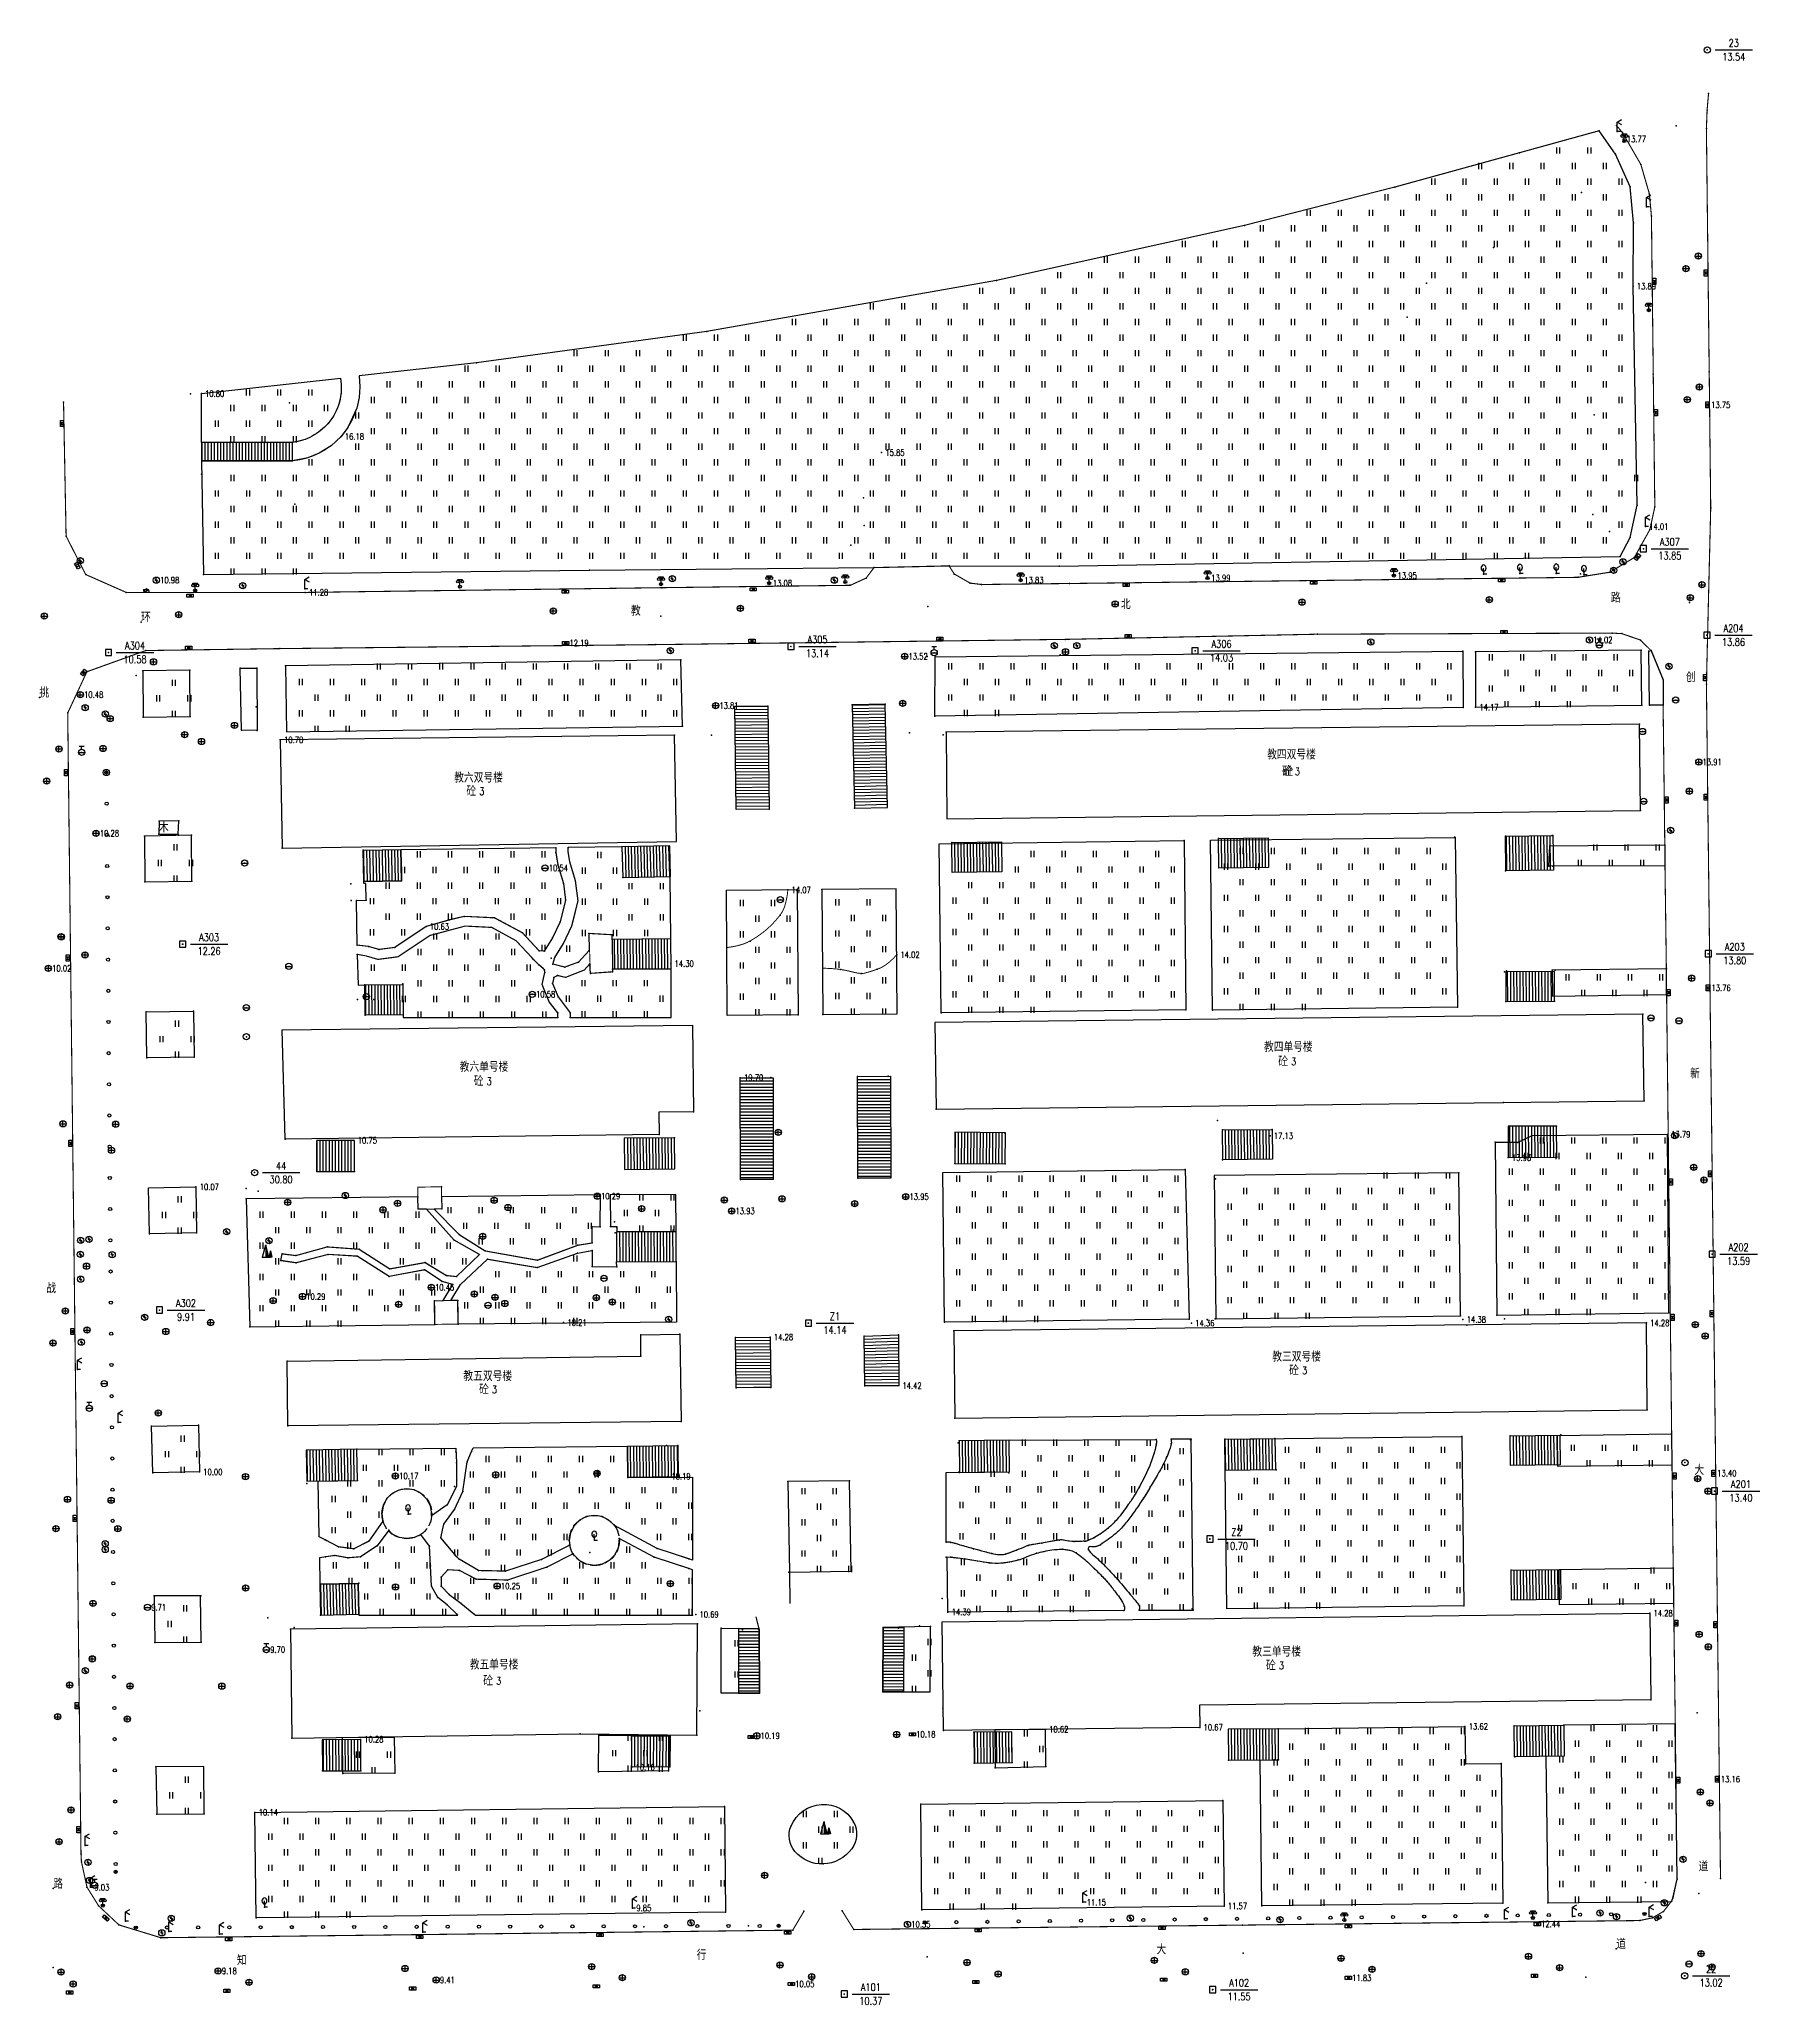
# Model space of a CAD drawing. Extents: x 953 to 1488, y 1110 to 1509.
# Drawn here: x 1212.4 to 1488.1, y 1193.7 to 1508.8 of the extents above; entities that cross this region are included whole.
import ezdxf
from ezdxf.enums import TextEntityAlignment as Align

# ---------------------------------------------------------------- set-up
doc = ezdxf.new("R2010")
doc.units = 0
doc.header["$LTSCALE"] = 0.5
doc.header["$PDSIZE"] = 0.2
doc.linetypes.add('X3', pattern=[5, 4, -1])
doc.layers.get('0').update_dxf_attribs({"linetype": 'CONTINUOUS'})
doc.layers.add('ASSIST', color=7, linetype='CONTINUOUS', plot=False)
for name, color, linetype in [('COMPONENT', 4, 'CONTINUOUS'), ('DLDW', 11, 'CONTINUOUS'), ('DLSS', 4, 'CONTINUOUS'), ('GCD', 1, 'CONTINUOUS'), ('GXYZ', 2, 'CONTINUOUS'), ('JMD', 6, 'CONTINUOUS'), ('KZD', 1, 'CONTINUOUS'), ('SXSS', 5, 'CONTINUOUS'), ('ZBTZ', 3, 'CONTINUOUS'), ('ZDH', 1, 'CONTINUOUS')]:
    doc.layers.add(name, color=color, linetype=linetype)
doc.styles.add('HZ', font='rs.shx', dxfattribs={"width": 0.8, "bigfont": 'hztxt.shx'})
doc.linetypes.add('1161', pattern='A,0,[149,AAA.SHX,S=0.15,R=0,X=0,Y=0],-1.6', length=1.6)

msp = doc.modelspace()

# ---------------------------------------------------------------- texts
at = {"layer": 'JMD', "linetype": 'Continuous', "style": 'HZ', "width": 0.8}
for s, p in [('教四双号楼', (1413.08, 1394.23)), ('教六双号楼', (1282.76, 1390.52)), ('教四单号楼', (1412.57, 1347.35)), ('教六单号楼', (1283.64, 1344.15)), ('教三双号楼', (1413.9, 1297.69)), ('教五双号楼', (1284.24, 1294.57)), ('教三单号楼', (1410.71, 1250.39)), ('教五单号楼', (1285.26, 1248.32))]:
    msp.add_text(s, height=1.5, dxfattribs=at).set_placement(p, align=Align.MIDDLE)
for s, p in [('砼', (1413.12, 1391.42)), ('砼', (1413.37, 1391.42)), ('砼', (1282.38, 1388.24)), ('木', (1233.1, 1382.42)), ('砼', (1412.52, 1344.9)), ('砼', (1283.56, 1341.74)), ('砼', (1414.26, 1295.37)), ('砼', (1284.41, 1292.32)), ('砼', (1410.56, 1248.06)), ('砼', (1285.08, 1245.6))]:
    msp.add_text(s, height=1.5, dxfattribs=at).set_placement(p, align=Align.MIDDLE_RIGHT)
for p in [(1413.62, 1391.42), (1282.88, 1388.24), (1413.02, 1344.9), (1284.06, 1341.74), (1414.76, 1295.37), (1284.91, 1292.32), (1411.06, 1248.06), (1285.58, 1245.6)]:
    msp.add_text('3', height=1.2, dxfattribs=at).set_placement(p, align=Align.MIDDLE_LEFT)
at = {"layer": 'KZD', "linetype": 'Continuous', "style": 'HZ', "width": 0.8}
for s, p in [('13.54', (1483.97, 1506)), ('23', (1483.97, 1508.2)), ('A307', (1473.73, 1428.22)), ('13.85', (1473.73, 1426.02)), ('A204', (1483.93, 1414.37)), ('A304', (1227.7, 1411.59)), ('A305', (1337.1, 1412.56)), ('A306', (1401.87, 1411.86)), ('13.86', (1483.93, 1412.17)), ('10.58', (1227.7, 1409.39)), ('13.14', (1337.1, 1410.36)), ('14.03', (1401.87, 1409.66)), ('A303', (1239.57, 1364.82)), ('12.26', (1239.57, 1362.62)), ('13.80', (1484.14, 1361.1)), ('A203', (1484.14, 1363.3)), ('44', (1251.11, 1328.19)), ('30.80', (1251.11, 1325.99)), ('A202', (1484.76, 1315.12)), ('13.59', (1484.76, 1312.92)), ('A302', (1235.87, 1306.16)), ('9.91', (1235.87, 1303.96)), ('Z1', (1339.9, 1304.06)), ('14.14', (1339.9, 1301.86)), ('A201', (1485.13, 1277.15)), ('13.40', (1485.13, 1274.95)), ('Z2', (1404.25, 1269.44)), ('10.70', (1404.25, 1267.24)), ('A102', (1404.68, 1197.19)), ('13.02', (1480.35, 1197.22)), ('22', (1480.35, 1199.42)), ('10.37', (1345.65, 1194.29)), ('A101', (1345.65, 1196.49)), ('11.55', (1404.68, 1194.99))]:
    msp.add_text(s, height=1.2, dxfattribs=at).set_placement(p, align=Align.MIDDLE)
at = {"layer": 'SXSS', "linetype": 'Continuous', "style": 'HZ', "width": 0.8}
for s, p in [('教', (1307.2, 1416.4)), ('北', (1385.74, 1417.45)), ('路', (1464.28, 1418.5)), ('环', (1228.66, 1415.36)), ('创', (1476.29, 1405.75)), ('挑', (1212.36, 1403.27)), ('新', (1476.98, 1342.19)), ('战', (1213.48, 1307.78)), ('大', (1477.66, 1278.63)), ('道', (1478.34, 1215.07)), ('路', (1214.6, 1212.3)), ('道', (1465.14, 1202.64)), ('知', (1244.03, 1200.02)), ('行', (1317.73, 1200.89)), ('大', (1391.44, 1201.76))]:
    msp.add_text(s, height=1.5, dxfattribs=at).set_placement(p)

# ---------------------------------------------------------------- blocks, each defined once
blk = doc.blocks.new('gc097')
for p, q in [((-0.7, 2), (-0.7, 2.3)), ((-0.7, 2.3), (0.7, 2.3)), ((0, 0.5), (0, 2.3)), ((0.7, 2.3), (0.7, 2))]:
    blk.add_line(p, q)
for centre, radius in [((-0.7, 1.6), 0.4), ((0, 0), 0.5), ((0.73, 1.6), 0.4)]:
    blk.add_circle(centre, radius)
blk = doc.blocks.new('gc143')
for p, q in [((0, 1), (0, 2)), ((0, 1), (0, 0)), ((1, 0), (0, 0))]:
    blk.add_line(p, q)
for centre, start, end in [((0.225, 2), 102.680383, 257.319617), ((-0.225, 2), 282.680383, 77.319617)]:
    blk.add_arc(centre, 1.025, start, end)
blk = doc.blocks.new('gcbj0612')
for p, q in [((-0.75, 0.26), (0.16, 0.53)), ((-0.57, -0.34), (0.34, -0.07))]:
    blk.add_line(p, q)
at = {"flags": 128}
for points in [[(-0.73, 0.26), (-0.77, 0.25), (-0.79, 0.23), (-0.81, 0.19), (-0.83, 0.15), (-0.84, 0.1), (-0.84, 0.05), (-0.84, -0.01), (-0.83, -0.07), (-0.81, -0.12), (-0.79, -0.18), (-0.77, -0.23), (-0.74, -0.27), (-0.7, -0.3), (-0.67, -0.33), (-0.63, -0.34), (-0.6, -0.34), (-0.57, -0.34), (-0.54, -0.32), (-0.51, -0.29), (-0.49, -0.25), (-0.48, -0.2), (-0.47, -0.15), (-0.47, -0.1), (-0.48, -0.04), (-0.49, 0.02), (-0.51, 0.07), (-0.54, 0.13), (-0.56, 0.17), (-0.6, 0.21), (-0.63, 0.24), (-0.67, 0.26), (-0.7, 0.27)], [(-0.71, 0.18), (-0.72, 0.17), (-0.75, 0.12), (-0.75, 0.04), (-0.74, -0.06), (-0.7, -0.15), (-0.66, -0.22), (-0.62, -0.25), (-0.6, -0.26), (-0.59, -0.24), (-0.57, -0.2), (-0.56, -0.12), (-0.58, -0.02), (-0.61, 0.08), (-0.66, 0.14), (-0.7, 0.17)]]:
    blk.add_lwpolyline(points, close=True, dxfattribs=at)
blk.add_lwpolyline([(0.3, -0.08), (0.33, -0.07), (0.36, -0.05), (0.38, -0.02), (0.4, 0.02), (0.41, 0.07), (0.42, 0.12), (0.41, 0.18), (0.41, 0.23), (0.39, 0.29), (0.37, 0.35), (0.35, 0.4), (0.32, 0.44), (0.28, 0.48), (0.25, 0.51), (0.21, 0.52), (0.18, 0.53), (0.15, 0.52)], dxfattribs=at)
at = {"extrusion": (0, 0, -1), "flags": 128}
blk.add_lwpolyline([(-0.4, 0.25), (-0.51, 0.28), (-0.61, 0.29), (-0.69, 0.27), (-0.77, 0.2), (-0.81, 0.09), (-0.82, -0.01), (-0.8, -0.06), (-0.76, -0.08), (-0.7, -0.09), (-0.64, -0.09), (-0.59, -0.07), (-0.57, -0.04), (-0.59, -0.01), (-0.63, 0.02), (-0.69, 0.03), (-0.75, 0.03), (-0.79, 0.02), (-0.84, -0.01), (-0.89, -0.1), (-0.91, -0.19), (-0.9, -0.29), (-0.87, -0.38)], dxfattribs=at)
blk.add_lwpolyline([(-0.09, -0.2), (-0.22, -0.54), (0.05, -0.54)], close=True)
blk = doc.blocks.new('gc052')
for p, q in [((0, 3), (1.39, 3.8)), ((0, 3), (1.39, 2.2)), ((0, 0), (0, 3)), ((1, 0), (0, 0))]:
    blk.add_line(p, q)
blk = doc.blocks.new('*U25')
at = {"linetype": 'Continuous'}
for points in [[(1.33, 1.33), (2, 0), (1, 4)], [(1.33, 1.33), (1, 4), (1, 0)], [(1.33, 1.33), (1, 0), (2, 0)]]:
    blk.add_solid(points, dxfattribs=at)
blk = doc.blocks.new('*U24')
at = {"linetype": 'Continuous'}
for points in [[(2.67, 0.67), (2.5, 2), (2.5, 0)], [(2.67, 0.67), (3, 0), (2.5, 2)], [(2.67, 0.67), (2.5, 0), (3, 0)]]:
    blk.add_solid(points, dxfattribs=at)
blk = doc.blocks.new('gc021')
for p, q in [((2, 0), (1, 4)), ((1, 4), (1, 0)), ((1, 0), (2, 0)), ((2.5, 0), (2.5, 2)), ((2.5, 2), (3, 0)), ((3, 0), (2.5, 0))]:
    blk.add_line(p, q)
for points in [[(0, 0), (1, 4)], [(0, 0), (1, 0)], [(1, 4), (1, 0), (2, 0)], [(2.5, 2), (2, 0), (2.5, 0)]]:
    blk.add_lwpolyline(points)
at = {"linetype": 'Continuous'}
for name in ['*U25', '*U24']:
    blk.add_blockref(name, (0, 0), dxfattribs=at)
blk = doc.blocks.new('gc133')
for p, q in [((-1, 0), (1, 0)), ((-0.8, 2), (0.8, 2)), ((0, 1), (0, 2))]:
    blk.add_line(p, q)
blk.add_circle((0, 0), 1)
blk = doc.blocks.new('gc042')
blk.add_line((-1, 0), (1, 0))
blk.add_circle((0, 0), 1)
blk = doc.blocks.new('gc041')
for p, q in [((-1, 0.5), (1, 0.5)), ((-1, -0.5), (-1, 0.5)), ((-0.33, 0.5), (-0.33, -0.5)), ((0.33, 0.5), (0.33, -0.5)), ((1, 0.5), (1, -0.5)), ((1, -0.5), (-1, -0.5))]:
    blk.add_line(p, q)
blk = doc.blocks.new('gc043')
for p, q in [((-1, 0), (1, 0)), ((0, -1), (0, 1))]:
    blk.add_line(p, q)
blk.add_circle((0, 0), 1)
blk = doc.blocks.new('gc050')
for p, q in [((-0.35, 0), (0.05, 0.69)), ((-0.35, 0), (0.35, 0)), ((0.35, 0), (-0.06, -0.69))]:
    blk.add_line(p, q)
blk.add_circle((0, 0), 1)
blk = doc.blocks.new('gc188')
blk.add_circle((0, 0), 1)
blk = doc.blocks.new('gc170')
at = {"linetype": 'Continuous'}
blk.add_circle((0, 0), 0.5, dxfattribs=at)
blk = doc.blocks.new('GC200')
at = {"linetype": 'Continuous', "const_width": 0.2, "flags": 128}
blk.add_lwpolyline([(-0.1, 0, 1), (0.1, 0, 1)], format="xyb", close=True, dxfattribs=at)
blk = doc.blocks.new('gc257')
blk.add_circle((0, 0), 1)
blk.add_point((0, 0))
blk = doc.blocks.new('gc323')
at = {"flags": 128}
for points in [[(-0.5, 0), (-0.5, 2)], [(0.5, 0), (0.5, 2)]]:
    blk.add_lwpolyline(points, dxfattribs=at)
blk = doc.blocks.new('gc261')
blk.add_lwpolyline([(-1, -1), (1, -1), (1, 1), (-1, 1)], close=True)
blk.add_point((0, 0))

# ---------------------------------------------------------------- linework, layer by layer
at = {"linetype": 'Continuous'}
for p, q in [((1332.61, 1263.03), (1332.64, 1258.04)), ((1327.77, 1253.96), (1327.28, 1255.86))]:
    msp.add_line(p, q, dxfattribs=at)
at = {"layer": 'ASSIST', "linetype": 'Continuous', "flags": 128}
for points in [[(1238.35, 1441.23), (1252.95, 1441.23), (1252.95, 1444.18), (1238.35, 1444.18)], [(1329.13, 1401.9), (1329.33, 1385.37), (1324.04, 1385.31), (1323.83, 1401.84)], [(1342.65, 1402.09), (1343.01, 1385.53), (1348.31, 1385.65), (1347.95, 1402.2)], [(1447.38, 1381.04), (1454.99, 1381.13), (1455.06, 1375.59), (1447.46, 1375.49)], [(1264.29, 1378.8), (1270.3, 1378.9), (1270.39, 1373.9), (1264.38, 1373.77)], [(1313.41, 1379.5), (1305.75, 1379.32), (1305.87, 1374.41), (1313.53, 1374.6)], [(1304.26, 1359.69), (1313.62, 1359.79), (1313.57, 1364.58), (1304.2, 1364.48)], [(1447.45, 1354.51), (1455.25, 1354.57), (1455.22, 1359.36), (1447.42, 1359.31)], [(1264.55, 1357.19), (1270.62, 1357.24), (1270.66, 1352.39), (1264.58, 1352.35)], [(1343.55, 1326.22), (1343.52, 1342.53), (1348.8, 1342.54), (1348.83, 1326.23)], [(1324.73, 1325.99), (1324.72, 1342.32), (1329.99, 1342.32), (1330.01, 1326)], [(1359.1, 1328.58), (1367.18, 1328.5), (1367.22, 1333.49), (1359.14, 1333.56)], [(1402.01, 1333.93), (1409.96, 1334.02), (1410.02, 1329.24), (1402.07, 1329.14)], [(1447.83, 1329.5), (1455.62, 1329.56), (1455.58, 1334.57), (1447.79, 1334.52)], [(1256.83, 1327.25), (1262.86, 1327.25), (1262.86, 1332.27), (1256.83, 1332.27)], [(1304.9, 1312.8), (1314.45, 1312.84), (1314.43, 1317.65), (1304.88, 1317.61)], [(1324.08, 1292.6), (1323.97, 1300.67), (1329.51, 1300.72), (1329.62, 1292.67)], [(1344.67, 1292.89), (1344.56, 1300.9), (1350.07, 1301.11), (1350.11, 1292.94)], [(1255.22, 1277.61), (1263.35, 1277.75), (1263.27, 1282.74), (1255.14, 1282.6)], [(1314.77, 1278.33), (1306.69, 1278.24), (1306.64, 1283.26), (1314.72, 1283.35)], [(1359.88, 1279.04), (1367.88, 1279.14), (1367.82, 1284.21), (1359.82, 1284.12)], [(1402.39, 1284.36), (1410.41, 1284.49), (1410.49, 1279.47), (1402.47, 1279.34)], [(1257.43, 1256.14), (1263.59, 1256.3), (1263.46, 1261.24), (1257.3, 1261.09)], [(1347.59, 1243.86), (1347.64, 1254.18), (1350.95, 1254.16), (1350.91, 1243.85)], [(1327.81, 1243.66), (1327.77, 1253.96), (1324.41, 1253.95), (1324.46, 1243.65)], [(1448.78, 1238.39), (1456.71, 1238.49), (1456.77, 1233.52), (1448.84, 1233.43)], [(1257.74, 1231.17), (1263.92, 1231.21), (1263.89, 1236.22), (1257.71, 1236.18)], [(1313.41, 1231.83), (1307.33, 1231.75), (1307.33, 1236.82), (1313.46, 1236.82)], [(1362.19, 1232.44), (1368.32, 1232.5), (1368.27, 1237.45), (1362.14, 1237.4)], [(1402.96, 1232.88), (1411.02, 1232.93), (1410.98, 1237.9), (1402.93, 1237.84)]]:
    msp.add_lwpolyline(points, close=True, dxfattribs=at)
for points, elevation in [([(1401.37, 1380.69), (1409.32, 1380.78), (1409.38, 1375.99), (1401.43, 1375.9)], -0.16), ([(1358.62, 1380.02), (1366.57, 1380.12), (1366.63, 1375.33), (1358.68, 1375.24)], -0.14), ([(1306.16, 1327.62), (1314.24, 1327.72), (1314.18, 1332.7), (1306.1, 1332.61)], 14.31), ([(1448.15, 1284.92), (1456.1, 1285.01), (1456.16, 1280.23), (1448.21, 1280.13)], -0.06), ([(1448.27, 1263.36), (1456.22, 1263.45), (1456.28, 1258.67), (1448.32, 1258.57)], -0.07)]:
    msp.add_lwpolyline(points, close=True, dxfattribs=dict(at, elevation=elevation))
at = {"layer": 'DLSS', "linetype": 'Continuous', "const_width": 0.175, "flags": 128}
for points in [[(1480.04, 1455.48), (1479.59, 1494.5), (1479.7, 1497.43), (1479.93, 1500.09)], [(1471.07, 1455.12), (1470.78, 1480.43), (1470.44, 1484.05), (1469.08, 1488.74), (1466.12, 1493.86), (1465.18, 1494.98)], [(1480.04, 1455.48), (1480.28, 1433.69), (1479.59, 1405.43), (1481.85, 1213.92)], [(1216.24, 1450.65), (1216.65, 1429.15), (1219.79, 1422.99), (1226.29, 1420.12), (1254.98, 1420.12), (1312.17, 1420.88)], [(1216.91, 1400.79), (1219.98, 1407.4), (1229.42, 1410.8), (1250.92, 1411.11), (1311.19, 1411.75), (1376.78, 1412.59), (1417.27, 1413.42), (1464.48, 1413.6), (1466.04, 1413.51), (1469.01, 1412.49), (1470.72, 1410.79), (1472.65, 1406.1), (1472.65, 1402.07), (1472.92, 1379.64), (1472.95, 1376.26), (1473.17, 1359.79), (1473.21, 1355.64), (1474.02, 1285.2), (1474.07, 1280.2), (1474.27, 1263.71), (1474.34, 1258.03), (1474.6, 1238.74), (1474.88, 1213.81), (1474.23, 1210.75), (1473.97, 1210.26), (1472.73, 1208.65), (1470.95, 1207.62), (1468.9, 1207.18), (1405.25, 1206.45), (1342.91, 1205.75), (1341.04, 1208.75)]]:
    msp.add_lwpolyline(points, dxfattribs=at)
at = {"layer": 'DLSS', "linetype": 'X3', "const_width": 0.15, "flags": 128}
for points in [[(1252.95, 1441.23, 0.094197), (1257.21, 1442.44, 0.094197), (1260.73, 1445.12, 0.11079), (1263.26, 1449.65, 0.11079), (1263.62, 1454.82)], [(1252.95, 1444.18, 0.09339), (1256.08, 1445.16, 0.09339), (1258.64, 1447.21, 0.110509), (1260.45, 1450.63, 0.110509), (1260.64, 1454.49)], [(1322.55, 1363.18, 0.041507), (1324.8, 1363.62, 0.059042), (1326.29, 1364.23, 0.050806), (1328.98, 1366.11, 0.053804), (1331.1, 1368.38, 0.085682), (1331.86, 1369.87, 0.055451), (1332.35, 1372.42)], [(1337.93, 1359.87, -0.014146), (1339.65, 1359.79, -0.02019), (1340.85, 1359.66, -0.027398), (1342.91, 1359.22, 0.048795), (1344.08, 1359.03, 0.081388), (1344.66, 1359.08, 0.022131), (1346.69, 1359.71, 0.074185), (1348.18, 1360.51, 0.056851), (1349.79, 1362.02)], [(1391.41, 1284.32, -0.019798), (1391.43, 1283.8, -0.044197), (1391.4, 1283.57, -0.01488), (1391.27, 1282.92, -0.012362), (1391.06, 1282.14, -0.030659), (1390.17, 1279.7, -0.024033), (1388.7, 1276.73, -0.012147), (1387.92, 1275.4, -0.010166), (1386.92, 1273.86, -0.027893), (1385.13, 1271.52, -0.039962), (1383.67, 1270.07, -0.027626), (1382.58, 1269.24, -0.029723), (1381.49, 1268.6, -0.020346), (1380.37, 1268.08, -0.076901), (1380.06, 1268, -0.002517), (1379.96, 1268, -0.003565), (1379.88, 1267.99, -0.011307), (1379.49, 1267.98, -0.003584), (1378.25, 1267.96, -0.058186), (1376.78, 1268.13, 0.091451), (1375.84, 1268.18, 0.007981), (1375.29, 1268.1, 0.001972), (1373.05, 1267.71, 0.001264), (1371.07, 1267.36, 0.014371), (1370.89, 1267.32, 0.049551), (1370.45, 1267.17, -0.014824), (1369.02, 1266.56, -0.005857), (1367.84, 1266.11, -0.012163), (1367.26, 1265.91, -0.087104), (1366.41, 1265.8, -0.052848), (1365.02, 1266.01, -0.001908), (1363.92, 1266.3, -0.001132), (1362.08, 1266.8, -0.003479), (1359.99, 1267.39, 0.004799), (1358.47, 1267.82, 0.05447), (1358.36, 1267.83, 0.00954), (1357.71, 1267.85)], [(1388.64, 1256.93, 0.037738), (1388.72, 1257.49, 0.163576), (1388.69, 1257.62, 0.020384), (1388.27, 1258.2, 0.008342), (1387.15, 1259.58, 0.000916), (1385.36, 1261.71, 0.007068), (1385.13, 1261.99, 0.007453), (1385.01, 1262.12, 0.000504), (1383.16, 1264.06, 0.036947), (1381.21, 1265.84, -0.096313), (1380.54, 1266.6, -0.642969), (1380.91, 1267.13, 0.194144), (1382.44, 1267.42, 0.027393), (1384.86, 1269.19, 0.045952), (1386.14, 1270.45, 0.019898), (1387.48, 1272.17, 0.013249), (1389.33, 1274.89, 0.012932), (1391.84, 1279.05, 0.023361), (1393.06, 1281.45, 0.022864), (1393.55, 1282.67, 0.03124), (1393.81, 1283.6, 0.055703), (1393.82, 1283.8, 0.02118), (1393.79, 1284.34)], [(1357.75, 1265.44, -0.009466), (1358.34, 1265.47, -0.035206), (1358.49, 1265.46, -0.002773), (1359.32, 1265.36, -0.001682), (1360.69, 1265.17, -0.009878), (1362.67, 1264.86, 0.010052), (1364.62, 1264.56, 0.057092), (1366.59, 1264.52, 0.041404), (1369.26, 1264.99, 0.040136), (1370.6, 1265.47, -0.033597), (1372.2, 1266.06, -0.033503), (1374.67, 1266.6, -0.047909), (1376.43, 1266.7, -0.054744), (1377.73, 1266.5, -0.080724), (1378.55, 1266.14, -0.031595), (1379.71, 1265.26, -0.019162), (1381.47, 1263.64, -0.003371), (1383.02, 1262.07, -0.011105), (1383.47, 1261.58, -0.014558), (1383.99, 1260.97, -0.006159), (1385.14, 1259.48, -0.025567), (1385.87, 1258.4, -0.0376), (1386.27, 1257.6, -0.098562), (1386.31, 1257.43, -0.032574), (1386.27, 1256.89)]]:
    msp.add_lwpolyline(points, format="xyb", dxfattribs=at)
at = {"layer": 'DLSS', "linetype": 'Continuous', "const_width": 0.175}
msp.add_lwpolyline([(1312.17, 1420.88), (1342.36, 1421.26), (1344.89, 1422.42), (1346.16, 1424.1), (1358.18, 1424.38), (1359.03, 1423.07), (1361.56, 1421.61), (1363.41, 1421.39), (1377.49, 1421.55), (1459.01, 1422.54), (1464.1, 1423.36), (1468.03, 1425.71), (1470.54, 1430.22), (1471.32, 1433.84), (1471.07, 1455.12)], dxfattribs=at)
at = {"layer": 'DLSS', "linetype": 'Continuous', "const_width": 0.175, "elevation": 10.24, "flags": 128}
msp.add_lwpolyline([(1334.91, 1208.64), (1333.13, 1205.64), (1231.83, 1204.43), (1225.12, 1206.48), (1221.87, 1209.53), (1220, 1212.53), (1219.11, 1216.6), (1219.04, 1217.81), (1216.91, 1400.79)], dxfattribs=at)
at = {"layer": 'DLSS', "linetype": 'X3', "const_width": 0.15, "flags": 128}
for points, elevation in [([(1263.3, 1363.57), (1265.13, 1363.36), (1266.77, 1362.86), (1269.34, 1363.19), (1274.36, 1366.55), (1278.12, 1367.6), (1280.45, 1368.18), (1285.3, 1367.93), (1289.79, 1365.53), (1292.46, 1362.64), (1293.31, 1362.62), (1294.62, 1364.76), (1295.86, 1367.32), (1296.71, 1370.79), (1296.38, 1373.46), (1295.47, 1376.47), (1295.13, 1378.44), (1295.13, 1379.16)], 10.46), ([(1300.62, 1360.56), (1299.69, 1359.55), (1296.7, 1358.39), (1295.44, 1358.68), (1294.83, 1358.38), (1294.61, 1357.42), (1295.51, 1355.28), (1297.45, 1352.69), (1297.46, 1351.97)], 10.46), ([(1279.15, 1282.35), (1279.23, 1280.55), (1279.23, 1276.79), (1277.75, 1273.84), (1275.25, 1272.08)], 10.26), ([(1297.38, 1267.34), (1292.84, 1265.07), (1287.07, 1263.19), (1282.77, 1263.28), (1279.68, 1265.14), (1279.27, 1265.47), (1276.72, 1268.55), (1277.18, 1270.72), (1278.91, 1273.1), (1280.23, 1275.97), (1280.95, 1280.72), (1281.65, 1282.36)], 10.38), ([(1257.21, 1268.71), (1260.34, 1267.09), (1262.75, 1266.77), (1265.19, 1267.99), (1267.44, 1271.23)], 10.21), ([(1304.54, 1270.53), (1311.39, 1266.84), (1316.46, 1265.16)], 10.32), ([(1257.27, 1265.36), (1259.74, 1265.71), (1261.8, 1265.32), (1263.82, 1265.49), (1266.51, 1267.27), (1268.37, 1269.75)], 10.23), ([(1273.49, 1269.08), (1274.88, 1267.2), (1275.07, 1264.03), (1275.22, 1260.8), (1276.26, 1259), (1277.74, 1257.81), (1279.29, 1256.32)], 10.25), ([(1316.48, 1263.62), (1310.92, 1265.44), (1305.33, 1268.42)], 10.34), ([(1281.99, 1256.37), (1279.94, 1258.07), (1278.06, 1259.44), (1276.77, 1260.77), (1276.78, 1262.22), (1277.85, 1263.42), (1279.71, 1263.31), (1282.37, 1261.89), (1287.42, 1261.76), (1293.72, 1263.85), (1297.92, 1265.95)], 10.27)]:
    msp.add_lwpolyline(points, dxfattribs=dict(at, elevation=elevation))
at = {"layer": 'DLSS', "linetype": 'X3', "flags": 128}
for points in [[(1297.12, 1379.14, 0.15, 0.15, 0), (1297.11, 1378.6, 0.15, 0.15, 0), (1297.4, 1376.92, 0.15, 0.15, 0), (1298.32, 1373.87, 0.15, 0.15, 0), (1298.73, 1370.67, 0.15, 0.15, 0), (1297.74, 1366.65, 0.15, 0.15, 0), (1296.37, 1363.81, 0.15, 0.15, 0), (1295, 1361.58, 0.15, 0.15, 0), (1294.66, 1360.54, 0.15, 0.15, 0), (1296.61, 1360.02, 0.15, 0.15, 0), (1298.79, 1360.86, 0.15, 0.15, 0), (1300.49, 1362.7, 0, 0, 0)], [(1295.48, 1351.95, 0.15, 0.15, 0), (1295.46, 1352.69, 0.15, 0.15, 0), (1294.11, 1354.48, 0.15, 0.15, 0), (1292.95, 1357.28, 0.15, 0.15, 0), (1293.39, 1359.18, 0.15, 0.15, 0), (1293.35, 1359.61, 0.15, 0.15, 0), (1293.14, 1359.83, 0.15, 0.15, 0), (1292.42, 1360.43, 0.15, 0.15, 0), (1291.58, 1361.29, 0.15, 0.15, 0), (1291.31, 1361.58, 0.15, 0.15, 0), (1288.82, 1364.28, 0.15, 0.15, 0), (1284.87, 1366.39, 0.15, 0.15, 0), (1280.6, 1366.61, 0.15, 0.15, 0), (1275.02, 1365.11, 0.15, 0.15, 0), (1269.9, 1361.69, 0.15, 0.15, 0), (1266.63, 1361.26, 0.15, 0.15, 0), (1264.81, 1361.82, 0.15, 0.15, 0), (1263.34, 1362.08, 0, 0, 0)], [(1274.42, 1321.24, 0.15, 0.15, 0), (1278.84, 1316.27, 0.15, 0.15, 0), (1282.91, 1313.95, 0.15, 0.15, 0), (1279.22, 1310.44, 0.15, 0.15, 0), (1277.62, 1310.62, 0.15, 0.15, 0), (1274.23, 1312.7, 0.15, 0.15, 0), (1268.54, 1311.68, 0.15, 0.15, 0), (1263.64, 1314.83, 0.15, 0.15, 0), (1258.52, 1315.2, 0.15, 0.15, 0), (1253.48, 1313.81, 0.15, 0.15, 0), (1251.27, 1314.1, 0.15, 0.15, 0), (1251.05, 1312.98, 0.15, 0.15, 0), (1253.51, 1312.62, 0.15, 0.15, 0), (1258.67, 1313.98, 0.15, 0.15, 0), (1263.33, 1313.68, 0.15, 0.15, 0), (1268.45, 1310.46, 0.15, 0.15, 0), (1274.11, 1311.5, 0.15, 0.15, 0), (1276.91, 1309.65, 0.15, 0.15, 0), (1278.63, 1309.15, 0.15, 0.15, 0), (1277.07, 1306.59, 0, 0, 0)], [(1275.64, 1321.25, 0.15, 0.15, 0), (1279.65, 1317.19, 0.15, 0.15, 0), (1283.84, 1314.55, 0.15, 0.15, 0), (1292.19, 1313.07, 0.15, 0.15, 0), (1298.66, 1315.47, 0.15, 0.15, 0), (1300.98, 1315.83, 0, 0, 0)], [(1278.31, 1306.59, 0.15, 0.15, 0), (1279.86, 1309.15, 0.15, 0.15, 0), (1284.18, 1313.23, 0.15, 0.15, 0), (1292.16, 1311.88, 0.15, 0.15, 0), (1298.61, 1314.16, 0.15, 0.15, 0), (1300.98, 1314.6, 0, 0, 0)]]:
    msp.add_lwpolyline(points, format="xyseb", dxfattribs=at)
at = {"layer": 'DLSS', "linetype": 'X3', "const_width": 0.15, "flags": 128}
for points, elevation in [([(1300.69, 1359.03), (1300.47, 1365.43), (1304.17, 1365.22), (1304.2, 1364.48), (1304.26, 1359.69), (1304.24, 1359.27)], 10.59), ([(1276.82, 1324.82), (1276.87, 1321.27), (1273.07, 1321.22), (1273.03, 1324.77)], 10.33), ([(1279.46, 1306.59), (1279.52, 1302.82), (1275.76, 1302.76), (1275.73, 1306.56)], 10.31)]:
    msp.add_lwpolyline(points, close=True, dxfattribs=dict(at, elevation=elevation))
at = {"layer": 'DLSS', "linetype": 'X3'}
for centre, radius in [((1271.27, 1272.4, 10.21), 4), ((1301.32, 1268.12, 10.32), 4.02)]:
    msp.add_circle(centre, radius, dxfattribs=at)
at = {"layer": 'JMD', "linetype": 'Continuous'}
for p, q in [((1252.95, 1444.18), (1238.35, 1444.18)), ((1238.45, 1441.23), (1238.45, 1444.18)), ((1238.95, 1441.23), (1238.95, 1444.18)), ((1239.45, 1441.23), (1239.45, 1444.18)), ((1239.95, 1441.23), (1239.95, 1444.18)), ((1240.45, 1441.23), (1240.45, 1444.18)), ((1240.95, 1441.23), (1240.95, 1444.18)), ((1241.45, 1441.23), (1241.45, 1444.18)), ((1241.95, 1441.23), (1241.95, 1444.18)), ((1242.45, 1441.23), (1242.45, 1444.18)), ((1242.95, 1441.23), (1242.95, 1444.18)), ((1243.45, 1441.23), (1243.45, 1444.18)), ((1243.95, 1441.23), (1243.95, 1444.18)), ((1244.45, 1441.23), (1244.45, 1444.18)), ((1244.95, 1441.23), (1244.95, 1444.18)), ((1245.45, 1441.23), (1245.45, 1444.18)), ((1245.95, 1441.23), (1245.95, 1444.18)), ((1246.45, 1441.23), (1246.45, 1444.18)), ((1246.95, 1441.23), (1246.95, 1444.18)), ((1247.45, 1441.23), (1247.45, 1444.18)), ((1247.95, 1441.23), (1247.95, 1444.18)), ((1248.45, 1441.23), (1248.45, 1444.18)), ((1248.95, 1441.23), (1248.95, 1444.18)), ((1249.45, 1441.23), (1249.45, 1444.18)), ((1249.95, 1441.23), (1249.95, 1444.18)), ((1250.45, 1441.23), (1250.45, 1444.18)), ((1250.95, 1441.23), (1250.95, 1444.18)), ((1251.45, 1441.23), (1251.45, 1444.18)), ((1251.95, 1441.23), (1251.95, 1444.18)), ((1252.45, 1441.23), (1252.45, 1444.18)), ((1252.95, 1441.23), (1252.95, 1444.18)), ((1238.35, 1441.23), (1252.95, 1441.23)), ((1329.13, 1401.87), (1323.83, 1401.81)), ((1324.04, 1385.31), (1323.83, 1401.84)), ((1329.14, 1401.37), (1323.84, 1401.31)), ((1329.14, 1400.87), (1323.85, 1400.81)), ((1329.15, 1400.37), (1323.85, 1400.31)), ((1329.16, 1399.87), (1323.86, 1399.81)), ((1329.16, 1399.37), (1323.87, 1399.31)), ((1329.13, 1401.9), (1329.33, 1385.37)), ((1342.65, 1402.09), (1343.01, 1385.53)), ((1342.66, 1402.03), (1347.95, 1402.14)), ((1342.67, 1401.53), (1347.96, 1401.64)), ((1342.68, 1401.03), (1347.97, 1401.14)), ((1342.69, 1400.53), (1347.99, 1400.64)), ((1342.7, 1400.03), (1348, 1400.14)), ((1342.71, 1399.53), (1348.01, 1399.64)), ((1342.72, 1399.03), (1348.02, 1399.14)), ((1348.31, 1385.65), (1347.95, 1402.2)), ((1329.17, 1398.87), (1323.87, 1398.81)), ((1329.17, 1398.37), (1323.88, 1398.31)), ((1329.18, 1397.87), (1323.88, 1397.81)), ((1329.19, 1397.37), (1323.89, 1397.31)), ((1329.19, 1396.87), (1323.9, 1396.81)), ((1329.2, 1396.37), (1323.9, 1396.31)), ((1342.73, 1398.53), (1348.03, 1398.64)), ((1342.74, 1398.03), (1348.04, 1398.14)), ((1342.75, 1397.53), (1348.05, 1397.64)), ((1342.76, 1397.03), (1348.06, 1397.14)), ((1342.77, 1396.53), (1348.07, 1396.64)), ((1342.79, 1396.03), (1348.08, 1396.14)), ((1329.2, 1395.87), (1323.91, 1395.81)), ((1329.21, 1395.37), (1323.91, 1395.31)), ((1329.22, 1394.87), (1323.92, 1394.81)), ((1329.22, 1394.37), (1323.93, 1394.31)), ((1329.23, 1393.87), (1323.93, 1393.81)), ((1329.24, 1393.37), (1323.94, 1393.31)), ((1329.24, 1392.87), (1323.95, 1392.81)), ((1342.8, 1395.53), (1348.09, 1395.64)), ((1342.81, 1395.03), (1348.11, 1395.14)), ((1342.82, 1394.53), (1348.12, 1394.64)), ((1342.83, 1394.03), (1348.13, 1394.14)), ((1342.84, 1393.53), (1348.14, 1393.64)), ((1342.85, 1393.03), (1348.15, 1393.14)), ((1329.25, 1392.37), (1323.95, 1392.31)), ((1329.25, 1391.87), (1323.96, 1391.81)), ((1329.26, 1391.37), (1323.96, 1391.31)), ((1329.27, 1390.87), (1323.97, 1390.81)), ((1329.27, 1390.37), (1323.98, 1390.31)), ((1329.28, 1389.87), (1323.98, 1389.81)), ((1342.86, 1392.53), (1348.16, 1392.64)), ((1342.87, 1392.03), (1348.17, 1392.14)), ((1342.88, 1391.53), (1348.18, 1391.64)), ((1342.89, 1391.03), (1348.19, 1391.14)), ((1342.91, 1390.53), (1348.2, 1390.65)), ((1342.92, 1390.03), (1348.21, 1390.15)), ((1342.93, 1389.53), (1348.22, 1389.65)), ((1329.28, 1389.37), (1323.99, 1389.31)), ((1329.29, 1388.87), (1323.99, 1388.81)), ((1329.3, 1388.37), (1324, 1388.31)), ((1329.3, 1387.87), (1324.01, 1387.81)), ((1329.31, 1387.37), (1324.01, 1387.31)), ((1329.32, 1386.87), (1324.02, 1386.81)), ((1342.94, 1389.03), (1348.24, 1389.15)), ((1342.95, 1388.53), (1348.25, 1388.65)), ((1342.96, 1388.03), (1348.26, 1388.15)), ((1342.97, 1387.53), (1348.27, 1387.65)), ((1342.98, 1387.03), (1348.28, 1387.15)), ((1342.99, 1386.53), (1348.29, 1386.65)), ((1329.32, 1386.37), (1324.03, 1386.31)), ((1329.33, 1385.87), (1324.03, 1385.81)), ((1329.33, 1385.37), (1324.04, 1385.31)), ((1343, 1386.03), (1348.3, 1386.15)), ((1343.01, 1385.53), (1348.31, 1385.65)), ((1401.37, 1380.69), (1409.32, 1380.78)), ((1401.82, 1380.69), (1401.88, 1375.91)), ((1402.32, 1380.7), (1402.38, 1375.91)), ((1402.82, 1380.7), (1402.88, 1375.92)), ((1403.32, 1380.71), (1403.38, 1375.92)), ((1403.82, 1380.71), (1403.88, 1375.93)), ((1404.32, 1380.72), (1404.38, 1375.94)), ((1404.82, 1380.73), (1404.88, 1375.94)), ((1405.32, 1380.73), (1405.38, 1375.95)), ((1405.82, 1380.74), (1405.88, 1375.95)), ((1406.32, 1380.74), (1406.38, 1375.96)), ((1406.82, 1380.75), (1406.88, 1375.97)), ((1407.32, 1380.76), (1407.38, 1375.97)), ((1407.82, 1380.76), (1407.88, 1375.98)), ((1408.32, 1380.77), (1408.38, 1375.98)), ((1408.82, 1380.77), (1408.88, 1375.99)), ((1409.32, 1380.78), (1409.38, 1375.99)), ((1447.38, 1381.04), (1454.99, 1381.13)), ((1447.49, 1381.04), (1447.56, 1375.49)), ((1447.99, 1381.04), (1448.06, 1375.5)), ((1448.49, 1381.05), (1448.56, 1375.51)), ((1448.99, 1381.06), (1449.06, 1375.51)), ((1449.49, 1381.06), (1449.56, 1375.52)), ((1449.99, 1381.07), (1450.06, 1375.52)), ((1450.49, 1381.08), (1450.56, 1375.53)), ((1450.99, 1381.08), (1451.06, 1375.54)), ((1451.49, 1381.09), (1451.56, 1375.54)), ((1451.99, 1381.1), (1452.06, 1375.55)), ((1452.49, 1381.1), (1452.56, 1375.56)), ((1452.99, 1381.11), (1453.06, 1375.56)), ((1453.49, 1381.11), (1453.56, 1375.57)), ((1453.99, 1381.12), (1454.06, 1375.57)), ((1454.49, 1381.13), (1454.56, 1375.58)), ((1454.99, 1381.13), (1455.06, 1375.59)), ((1264.29, 1378.8), (1270.3, 1378.9)), ((1264.3, 1378.8), (1264.39, 1373.77)), ((1264.8, 1378.8), (1264.89, 1373.78)), ((1265.3, 1378.81), (1265.39, 1373.79)), ((1265.8, 1378.82), (1265.89, 1373.8)), ((1266.3, 1378.83), (1266.39, 1373.81)), ((1266.8, 1378.84), (1266.89, 1373.82)), ((1267.3, 1378.85), (1267.39, 1373.84)), ((1267.8, 1378.86), (1267.89, 1373.85)), ((1268.3, 1378.86), (1268.39, 1373.86)), ((1268.8, 1378.87), (1268.89, 1373.87)), ((1269.3, 1378.88), (1269.39, 1373.88)), ((1269.8, 1378.89), (1269.89, 1373.89)), ((1270.3, 1378.9), (1270.39, 1373.9)), ((1313.41, 1379.5), (1305.75, 1379.32)), ((1305.75, 1379.32), (1305.87, 1374.41)), ((1306.25, 1379.33), (1306.36, 1374.43)), ((1306.75, 1379.34), (1306.86, 1374.44)), ((1307.25, 1379.35), (1307.36, 1374.45)), ((1307.75, 1379.37), (1307.86, 1374.46)), ((1308.25, 1379.38), (1308.36, 1374.47)), ((1308.75, 1379.39), (1308.86, 1374.49)), ((1309.24, 1379.4), (1309.36, 1374.5)), ((1309.74, 1379.41), (1309.86, 1374.51)), ((1310.24, 1379.43), (1310.36, 1374.52)), ((1310.74, 1379.44), (1310.86, 1374.53)), ((1311.24, 1379.45), (1311.36, 1374.55)), ((1311.74, 1379.46), (1311.86, 1374.56)), ((1312.24, 1379.47), (1312.36, 1374.57)), ((1312.74, 1379.49), (1312.86, 1374.58)), ((1313.24, 1379.5), (1313.36, 1374.59)), ((1358.62, 1380.02), (1366.57, 1380.12)), ((1359.07, 1380.03), (1359.13, 1375.24)), ((1359.57, 1380.04), (1359.63, 1375.25)), ((1360.07, 1380.04), (1360.13, 1375.26)), ((1360.57, 1380.05), (1360.63, 1375.26)), ((1361.07, 1380.05), (1361.13, 1375.27)), ((1361.57, 1380.06), (1361.63, 1375.27)), ((1362.07, 1380.06), (1362.13, 1375.28)), ((1362.57, 1380.07), (1362.63, 1375.29)), ((1363.07, 1380.08), (1363.13, 1375.29)), ((1363.57, 1380.08), (1363.63, 1375.3)), ((1364.07, 1380.09), (1364.13, 1375.3)), ((1364.57, 1380.09), (1364.63, 1375.31)), ((1365.07, 1380.1), (1365.13, 1375.32)), ((1365.57, 1380.11), (1365.63, 1375.32)), ((1366.07, 1380.11), (1366.13, 1375.33)), ((1366.57, 1380.12), (1366.63, 1375.33)), ((1270.39, 1373.9), (1264.38, 1373.77)), ((1305.87, 1374.41), (1313.53, 1374.6)), ((1366.63, 1375.33), (1358.68, 1375.24)), ((1409.38, 1375.99), (1401.43, 1375.9)), ((1455.06, 1375.59), (1447.46, 1375.49)), ((1313.57, 1364.58), (1304.2, 1364.48)), ((1304.62, 1359.69), (1304.57, 1364.49)), ((1305.12, 1359.7), (1305.07, 1364.49)), ((1305.62, 1359.71), (1305.57, 1364.5)), ((1306.12, 1359.71), (1306.07, 1364.5)), ((1306.62, 1359.72), (1306.57, 1364.51)), ((1307.12, 1359.72), (1307.07, 1364.51)), ((1307.62, 1359.73), (1307.57, 1364.52)), ((1308.12, 1359.73), (1308.07, 1364.52)), ((1308.62, 1359.74), (1308.57, 1364.53)), ((1309.12, 1359.74), (1309.07, 1364.53)), ((1309.62, 1359.75), (1309.57, 1364.54)), ((1310.12, 1359.75), (1310.07, 1364.55)), ((1310.62, 1359.76), (1310.57, 1364.55)), ((1311.12, 1359.76), (1311.07, 1364.56)), ((1311.62, 1359.77), (1311.57, 1364.56)), ((1312.12, 1359.77), (1312.07, 1364.57)), ((1312.62, 1359.78), (1312.57, 1364.57)), ((1313.12, 1359.79), (1313.07, 1364.58)), ((1313.62, 1359.79), (1313.57, 1364.58)), ((1304.26, 1359.69), (1313.62, 1359.79)), ((1455.22, 1359.36), (1447.42, 1359.31)), ((1447.75, 1354.52), (1447.72, 1359.31)), ((1448.25, 1354.52), (1448.22, 1359.31)), ((1448.75, 1354.52), (1448.72, 1359.31)), ((1449.25, 1354.53), (1449.22, 1359.32)), ((1449.75, 1354.53), (1449.72, 1359.32)), ((1450.25, 1354.53), (1450.22, 1359.32)), ((1450.75, 1354.54), (1450.72, 1359.33)), ((1451.25, 1354.54), (1451.22, 1359.33)), ((1451.75, 1354.54), (1451.72, 1359.33)), ((1452.25, 1354.55), (1452.22, 1359.34)), ((1452.75, 1354.55), (1452.72, 1359.34)), ((1453.25, 1354.55), (1453.22, 1359.34)), ((1453.75, 1354.56), (1453.72, 1359.35)), ((1454.25, 1354.56), (1454.22, 1359.35)), ((1454.75, 1354.56), (1454.72, 1359.35)), ((1455.25, 1354.57), (1455.22, 1359.36)), ((1264.55, 1357.19), (1270.62, 1357.24)), ((1264.62, 1357.19), (1264.66, 1352.35)), ((1265.12, 1357.2), (1265.16, 1352.35)), ((1265.62, 1357.2), (1265.66, 1352.36)), ((1266.12, 1357.2), (1266.16, 1352.36)), ((1266.62, 1357.21), (1266.66, 1352.36)), ((1267.12, 1357.21), (1267.16, 1352.37)), ((1267.62, 1357.22), (1267.66, 1352.37)), ((1268.12, 1357.22), (1268.16, 1352.37)), ((1268.62, 1357.22), (1268.66, 1352.38)), ((1269.12, 1357.23), (1269.16, 1352.38)), ((1269.62, 1357.23), (1269.66, 1352.39)), ((1270.12, 1357.23), (1270.16, 1352.39)), ((1270.62, 1357.24), (1270.66, 1352.39)), ((1270.66, 1352.39), (1264.58, 1352.35)), ((1447.45, 1354.51), (1455.25, 1354.57)), ((1343.52, 1342.53), (1348.8, 1342.54)), ((1343.55, 1326.22), (1343.52, 1342.53)), ((1348.8, 1342.54), (1348.83, 1326.23)), ((1324.73, 1325.99), (1324.72, 1342.32)), ((1324.72, 1342.32), (1329.99, 1342.32)), ((1324.72, 1341.82), (1329.99, 1341.82)), ((1324.72, 1341.32), (1329.99, 1341.32)), ((1324.72, 1340.82), (1329.99, 1340.82)), ((1324.72, 1340.32), (1329.99, 1340.32)), ((1324.72, 1339.82), (1329.99, 1339.82)), ((1324.72, 1339.32), (1329.99, 1339.32)), ((1329.99, 1342.32), (1330.01, 1326)), ((1343.52, 1342.03), (1348.8, 1342.04)), ((1343.52, 1341.53), (1348.8, 1341.54)), ((1343.52, 1341.03), (1348.8, 1341.04)), ((1343.52, 1340.53), (1348.8, 1340.54)), ((1343.53, 1340.03), (1348.8, 1340.04)), ((1343.53, 1339.53), (1348.8, 1339.54)), ((1324.72, 1338.82), (1329.99, 1338.82)), ((1324.72, 1338.32), (1329.99, 1338.32)), ((1324.72, 1337.82), (1329.99, 1337.82)), ((1324.72, 1337.32), (1329.99, 1337.32)), ((1324.72, 1336.82), (1329.99, 1336.82)), ((1324.72, 1336.32), (1329.99, 1336.32)), ((1343.53, 1339.03), (1348.8, 1339.04)), ((1343.53, 1338.53), (1348.8, 1338.54)), ((1343.53, 1338.03), (1348.81, 1338.04)), ((1343.53, 1337.53), (1348.81, 1337.54)), ((1343.53, 1337.03), (1348.81, 1337.04)), ((1343.53, 1336.53), (1348.81, 1336.54)), ((1324.72, 1335.82), (1330, 1335.82)), ((1324.72, 1335.32), (1330, 1335.32)), ((1324.72, 1334.82), (1330, 1334.82)), ((1324.72, 1334.32), (1330, 1334.32)), ((1324.72, 1333.82), (1330, 1333.82)), ((1324.72, 1333.32), (1330, 1333.32)), ((1343.53, 1336.03), (1348.81, 1336.04)), ((1343.53, 1335.53), (1348.81, 1335.54)), ((1343.53, 1335.03), (1348.81, 1335.04)), ((1343.54, 1334.53), (1348.81, 1334.54)), ((1343.54, 1334.03), (1348.81, 1334.04)), ((1343.54, 1333.53), (1348.81, 1333.54)), ((1343.54, 1333.03), (1348.81, 1333.04)), ((1367.22, 1333.49), (1359.14, 1333.56)), ((1359.18, 1328.57), (1359.22, 1333.56)), ((1359.68, 1328.57), (1359.72, 1333.56)), ((1360.18, 1328.57), (1360.22, 1333.55)), ((1360.68, 1328.56), (1360.72, 1333.55)), ((1361.18, 1328.56), (1361.22, 1333.54)), ((1361.68, 1328.55), (1361.72, 1333.54)), ((1362.18, 1328.55), (1362.22, 1333.53)), ((1362.68, 1328.54), (1362.72, 1333.53)), ((1363.18, 1328.54), (1363.22, 1333.52)), ((1363.68, 1328.53), (1363.72, 1333.52)), ((1364.18, 1328.53), (1364.22, 1333.52)), ((1364.68, 1328.52), (1364.72, 1333.51)), ((1365.18, 1328.52), (1365.22, 1333.51)), ((1365.68, 1328.51), (1365.72, 1333.5)), ((1366.18, 1328.51), (1366.22, 1333.5)), ((1366.68, 1328.51), (1366.72, 1333.49)), ((1367.18, 1328.5), (1367.22, 1333.49)), ((1402.01, 1333.93), (1409.96, 1334.02)), ((1402.46, 1333.94), (1402.52, 1329.15)), ((1402.96, 1333.94), (1403.02, 1329.16)), ((1403.46, 1333.95), (1403.52, 1329.16)), ((1403.96, 1333.95), (1404.02, 1329.17)), ((1404.46, 1333.96), (1404.52, 1329.17)), ((1404.96, 1333.96), (1405.02, 1329.18)), ((1405.46, 1333.97), (1405.52, 1329.19)), ((1405.96, 1333.98), (1406.02, 1329.19)), ((1406.46, 1333.98), (1406.52, 1329.2)), ((1406.96, 1333.99), (1407.02, 1329.2)), ((1407.46, 1333.99), (1407.52, 1329.21)), ((1407.96, 1334), (1408.02, 1329.22)), ((1408.46, 1334.01), (1408.52, 1329.22)), ((1408.96, 1334.01), (1409.02, 1329.23)), ((1409.46, 1334.02), (1409.52, 1329.23)), ((1409.96, 1334.02), (1410.02, 1329.24)), ((1455.58, 1334.57), (1447.79, 1334.52)), ((1448.12, 1329.5), (1448.08, 1334.52)), ((1448.62, 1329.5), (1448.58, 1334.52)), ((1449.12, 1329.51), (1449.08, 1334.52)), ((1449.62, 1329.51), (1449.58, 1334.53)), ((1450.12, 1329.51), (1450.08, 1334.53)), ((1450.62, 1329.52), (1450.58, 1334.54)), ((1451.12, 1329.52), (1451.08, 1334.54)), ((1451.62, 1329.53), (1451.58, 1334.54)), ((1452.12, 1329.53), (1452.08, 1334.55)), ((1452.62, 1329.53), (1452.58, 1334.55)), ((1453.12, 1329.54), (1453.08, 1334.55)), ((1453.62, 1329.54), (1453.58, 1334.56)), ((1454.12, 1329.54), (1454.08, 1334.56)), ((1454.62, 1329.55), (1454.58, 1334.57)), ((1455.12, 1329.55), (1455.08, 1334.57)), ((1455.62, 1329.56), (1455.58, 1334.57)), ((1262.86, 1332.27), (1256.83, 1332.27)), ((1256.86, 1327.25), (1256.86, 1332.27)), ((1257.36, 1327.25), (1257.36, 1332.27)), ((1257.86, 1327.25), (1257.86, 1332.27)), ((1258.36, 1327.25), (1258.36, 1332.27)), ((1258.86, 1327.25), (1258.86, 1332.27)), ((1259.36, 1327.25), (1259.36, 1332.27)), ((1259.86, 1327.25), (1259.86, 1332.27)), ((1260.36, 1327.25), (1260.36, 1332.27)), ((1260.86, 1327.25), (1260.86, 1332.27)), ((1261.36, 1327.25), (1261.36, 1332.27)), ((1261.86, 1327.25), (1261.86, 1332.27)), ((1262.36, 1327.25), (1262.36, 1332.27)), ((1262.86, 1327.25), (1262.86, 1332.27)), ((1314.18, 1332.7), (1306.1, 1332.61)), ((1306.24, 1327.62), (1306.18, 1332.61)), ((1306.74, 1327.63), (1306.68, 1332.61)), ((1307.24, 1327.63), (1307.18, 1332.62)), ((1307.74, 1327.64), (1307.68, 1332.62)), ((1308.24, 1327.64), (1308.18, 1332.63)), ((1308.74, 1327.65), (1308.68, 1332.64)), ((1309.24, 1327.66), (1309.18, 1332.64)), ((1309.74, 1327.66), (1309.68, 1332.65)), ((1310.24, 1327.67), (1310.18, 1332.65)), ((1310.74, 1327.67), (1310.68, 1332.66)), ((1311.24, 1327.68), (1311.18, 1332.67)), ((1311.74, 1327.69), (1311.68, 1332.67)), ((1312.24, 1327.69), (1312.18, 1332.68)), ((1312.74, 1327.7), (1312.68, 1332.68)), ((1313.24, 1327.7), (1313.18, 1332.69)), ((1313.74, 1327.71), (1313.68, 1332.7)), ((1314.24, 1327.72), (1314.18, 1332.7)), ((1324.73, 1332.82), (1330, 1332.82)), ((1324.73, 1332.32), (1330, 1332.32)), ((1324.73, 1331.82), (1330, 1331.82)), ((1324.73, 1331.32), (1330, 1331.32)), ((1324.73, 1330.82), (1330, 1330.82)), ((1324.73, 1330.32), (1330, 1330.32)), ((1324.73, 1329.82), (1330, 1329.82)), ((1343.54, 1332.53), (1348.81, 1332.54)), ((1343.54, 1332.03), (1348.82, 1332.04)), ((1343.54, 1331.53), (1348.82, 1331.54)), ((1343.54, 1331.03), (1348.82, 1331.04)), ((1343.54, 1330.53), (1348.82, 1330.54)), ((1343.54, 1330.03), (1348.82, 1330.04)), ((1256.83, 1327.25), (1262.86, 1327.25)), ((1306.16, 1327.62), (1314.24, 1327.72)), ((1324.73, 1329.32), (1330, 1329.32)), ((1324.73, 1328.82), (1330, 1328.82)), ((1324.73, 1328.32), (1330, 1328.32)), ((1324.73, 1327.82), (1330, 1327.82)), ((1324.73, 1327.32), (1330, 1327.32)), ((1324.73, 1326.82), (1330, 1326.82)), ((1343.54, 1329.53), (1348.82, 1329.54)), ((1343.55, 1329.03), (1348.82, 1329.04)), ((1343.55, 1328.53), (1348.82, 1328.54)), ((1343.55, 1328.03), (1348.82, 1328.04)), ((1343.55, 1327.53), (1348.82, 1327.54)), ((1343.55, 1327.03), (1348.82, 1327.04)), ((1359.1, 1328.58), (1367.18, 1328.5)), ((1410.02, 1329.24), (1402.07, 1329.14)), ((1447.83, 1329.5), (1455.62, 1329.56)), ((1324.73, 1326.32), (1330, 1326.32)), ((1343.55, 1326.53), (1348.83, 1326.54)), ((1314.43, 1317.65), (1304.88, 1317.61)), ((1304.95, 1312.8), (1304.93, 1317.61)), ((1305.45, 1312.8), (1305.43, 1317.62)), ((1305.95, 1312.81), (1305.93, 1317.62)), ((1306.45, 1312.81), (1306.43, 1317.62)), ((1306.95, 1312.81), (1306.93, 1317.62)), ((1307.45, 1312.81), (1307.43, 1317.62)), ((1307.95, 1312.81), (1307.93, 1317.63)), ((1308.45, 1312.82), (1308.43, 1317.63)), ((1308.95, 1312.82), (1308.93, 1317.63)), ((1309.45, 1312.82), (1309.43, 1317.63)), ((1309.95, 1312.82), (1309.93, 1317.63)), ((1310.45, 1312.82), (1310.43, 1317.64)), ((1310.95, 1312.83), (1310.93, 1317.64)), ((1311.45, 1312.83), (1311.43, 1317.64)), ((1311.95, 1312.83), (1311.93, 1317.64)), ((1312.45, 1312.83), (1312.43, 1317.64)), ((1312.95, 1312.83), (1312.93, 1317.65)), ((1313.45, 1312.84), (1313.43, 1317.65)), ((1313.95, 1312.84), (1313.93, 1317.65)), ((1314.45, 1312.84), (1314.43, 1317.65)), ((1304.9, 1312.8), (1314.45, 1312.84)), ((1323.97, 1300.67), (1329.51, 1300.72)), ((1324.08, 1292.6), (1323.97, 1300.67)), ((1323.98, 1300.17), (1329.51, 1300.22)), ((1323.99, 1299.67), (1329.52, 1299.72)), ((1324, 1299.17), (1329.53, 1299.22)), ((1324, 1298.67), (1329.54, 1298.72)), ((1329.51, 1300.72), (1329.62, 1292.67)), ((1344.56, 1300.9), (1350.07, 1301.11)), ((1344.67, 1292.89), (1344.56, 1300.9)), ((1344.57, 1300.4), (1350.08, 1300.6)), ((1344.57, 1299.9), (1350.08, 1300.09)), ((1344.58, 1299.4), (1350.08, 1299.58)), ((1344.59, 1298.9), (1350.08, 1299.07)), ((1344.6, 1298.4), (1350.09, 1298.56)), ((1350.07, 1301.11), (1350.11, 1292.94)), ((1324.01, 1298.17), (1329.54, 1298.23)), ((1324.02, 1297.67), (1329.55, 1297.73)), ((1324.02, 1297.17), (1329.56, 1297.23)), ((1324.03, 1296.67), (1329.56, 1296.73)), ((1324.04, 1296.17), (1329.57, 1296.23)), ((1324.04, 1295.67), (1329.58, 1295.73)), ((1324.05, 1295.17), (1329.58, 1295.23)), ((1344.6, 1297.9), (1350.09, 1298.05)), ((1344.61, 1297.4), (1350.09, 1297.54)), ((1344.62, 1296.9), (1350.09, 1297.03)), ((1344.62, 1296.4), (1350.1, 1296.52)), ((1344.63, 1295.9), (1350.1, 1296.01)), ((1344.64, 1295.4), (1350.1, 1295.5)), ((1324.06, 1294.67), (1329.59, 1294.73)), ((1324.06, 1294.17), (1329.6, 1294.24)), ((1324.07, 1293.67), (1329.6, 1293.74)), ((1324.08, 1293.17), (1329.61, 1293.24)), ((1324.08, 1292.67), (1329.62, 1292.74)), ((1344.65, 1294.9), (1350.1, 1294.99)), ((1344.65, 1294.4), (1350.11, 1294.48)), ((1344.66, 1293.9), (1350.11, 1293.97)), ((1344.67, 1293.4), (1350.11, 1293.46)), ((1344.67, 1292.9), (1350.11, 1292.95)), ((1263.27, 1282.74), (1255.14, 1282.6)), ((1255.35, 1277.61), (1255.27, 1282.61)), ((1255.85, 1277.62), (1255.77, 1282.61)), ((1256.35, 1277.63), (1256.27, 1282.62)), ((1256.85, 1277.64), (1256.77, 1282.63)), ((1257.35, 1277.65), (1257.27, 1282.64)), ((1257.85, 1277.66), (1257.77, 1282.65)), ((1258.35, 1277.66), (1258.27, 1282.66)), ((1258.85, 1277.67), (1258.77, 1282.67)), ((1259.35, 1277.68), (1259.27, 1282.67)), ((1259.85, 1277.69), (1259.77, 1282.68)), ((1260.35, 1277.7), (1260.27, 1282.69)), ((1260.85, 1277.71), (1260.77, 1282.7)), ((1261.35, 1277.71), (1261.27, 1282.71)), ((1261.85, 1277.72), (1261.77, 1282.72)), ((1262.35, 1277.73), (1262.27, 1282.72)), ((1262.85, 1277.74), (1262.77, 1282.73)), ((1263.35, 1277.75), (1263.27, 1282.74)), ((1306.64, 1283.26), (1314.72, 1283.35)), ((1306.69, 1278.24), (1306.64, 1283.26)), ((1307.19, 1278.25), (1307.14, 1283.27)), ((1307.69, 1278.25), (1307.64, 1283.27)), ((1308.19, 1278.26), (1308.14, 1283.28)), ((1308.69, 1278.27), (1308.64, 1283.28)), ((1309.19, 1278.27), (1309.14, 1283.29)), ((1309.69, 1278.28), (1309.64, 1283.3)), ((1310.19, 1278.28), (1310.14, 1283.3)), ((1310.69, 1278.29), (1310.64, 1283.31)), ((1311.19, 1278.29), (1311.14, 1283.31)), ((1311.69, 1278.3), (1311.64, 1283.32)), ((1312.19, 1278.3), (1312.14, 1283.32)), ((1312.69, 1278.31), (1312.64, 1283.33)), ((1313.19, 1278.32), (1313.14, 1283.33)), ((1313.69, 1278.32), (1313.64, 1283.34)), ((1314.19, 1278.33), (1314.14, 1283.35)), ((1314.69, 1278.33), (1314.64, 1283.35)), ((1367.82, 1284.21), (1359.82, 1284.12)), ((1360.38, 1279.05), (1360.32, 1284.12)), ((1360.88, 1279.06), (1360.82, 1284.13)), ((1361.38, 1279.06), (1361.32, 1284.13)), ((1361.88, 1279.07), (1361.82, 1284.14)), ((1362.38, 1279.07), (1362.32, 1284.15)), ((1362.88, 1279.08), (1362.82, 1284.15)), ((1363.38, 1279.09), (1363.32, 1284.16)), ((1363.88, 1279.09), (1363.82, 1284.16)), ((1364.38, 1279.1), (1364.32, 1284.17)), ((1364.88, 1279.1), (1364.82, 1284.18)), ((1365.38, 1279.11), (1365.32, 1284.18)), ((1365.88, 1279.11), (1365.82, 1284.19)), ((1366.38, 1279.12), (1366.32, 1284.19)), ((1366.88, 1279.13), (1366.82, 1284.2)), ((1367.38, 1279.13), (1367.32, 1284.21)), ((1367.88, 1279.14), (1367.82, 1284.21)), ((1402.39, 1284.36), (1410.41, 1284.49)), ((1402.41, 1284.36), (1402.49, 1279.34)), ((1402.91, 1284.37), (1402.99, 1279.35)), ((1403.41, 1284.38), (1403.49, 1279.36)), ((1403.91, 1284.39), (1403.99, 1279.37)), ((1404.41, 1284.4), (1404.49, 1279.37)), ((1404.91, 1284.4), (1404.99, 1279.38)), ((1405.41, 1284.41), (1405.49, 1279.39)), ((1405.91, 1284.42), (1405.99, 1279.4)), ((1406.41, 1284.43), (1406.49, 1279.41)), ((1406.91, 1284.44), (1406.99, 1279.41)), ((1407.41, 1284.44), (1407.49, 1279.42)), ((1407.91, 1284.45), (1407.99, 1279.43)), ((1408.41, 1284.46), (1408.49, 1279.44)), ((1408.91, 1284.47), (1408.99, 1279.45)), ((1409.41, 1284.48), (1409.49, 1279.45)), ((1409.91, 1284.48), (1409.99, 1279.46)), ((1410.41, 1284.49), (1410.49, 1279.47)), ((1448.15, 1284.92), (1456.1, 1285.01)), ((1448.6, 1284.92), (1448.66, 1280.14)), ((1449.1, 1284.93), (1449.16, 1280.15)), ((1449.6, 1284.94), (1449.66, 1280.15)), ((1450.1, 1284.94), (1450.16, 1280.16)), ((1450.6, 1284.95), (1450.66, 1280.16)), ((1451.1, 1284.95), (1451.16, 1280.17)), ((1451.6, 1284.96), (1451.66, 1280.17)), ((1452.1, 1284.97), (1452.16, 1280.18)), ((1452.6, 1284.97), (1452.66, 1280.19)), ((1453.1, 1284.98), (1453.16, 1280.19)), ((1453.6, 1284.98), (1453.66, 1280.2)), ((1454.1, 1284.99), (1454.16, 1280.2)), ((1454.6, 1285), (1454.66, 1280.21)), ((1455.1, 1285), (1455.16, 1280.22)), ((1455.6, 1285.01), (1455.66, 1280.22)), ((1456.1, 1285.01), (1456.16, 1280.23)), ((1410.49, 1279.47), (1402.47, 1279.34)), ((1456.16, 1280.23), (1448.21, 1280.13)), ((1255.22, 1277.61), (1263.35, 1277.75)), ((1314.77, 1278.33), (1306.69, 1278.24)), ((1359.88, 1279.04), (1367.88, 1279.14)), ((1263.46, 1261.24), (1257.3, 1261.09)), ((1257.59, 1256.15), (1257.46, 1261.09)), ((1258.09, 1256.16), (1257.96, 1261.1)), ((1258.59, 1256.17), (1258.46, 1261.12)), ((1259.09, 1256.18), (1258.96, 1261.13)), ((1259.59, 1256.2), (1259.46, 1261.14)), ((1260.09, 1256.21), (1259.96, 1261.15)), ((1260.59, 1256.22), (1260.46, 1261.17)), ((1261.09, 1256.23), (1260.96, 1261.18)), ((1261.59, 1256.25), (1261.46, 1261.19)), ((1262.09, 1256.26), (1261.96, 1261.21)), ((1262.59, 1256.27), (1262.46, 1261.22)), ((1263.09, 1256.29), (1262.96, 1261.23)), ((1263.59, 1256.3), (1263.46, 1261.24)), ((1448.27, 1263.36), (1456.22, 1263.45)), ((1448.72, 1263.36), (1448.78, 1258.58)), ((1449.22, 1263.37), (1449.28, 1258.58)), ((1449.72, 1263.38), (1449.78, 1258.59)), ((1450.22, 1263.38), (1450.28, 1258.6)), ((1450.72, 1263.39), (1450.78, 1258.6)), ((1451.22, 1263.39), (1451.28, 1258.61)), ((1451.72, 1263.4), (1451.78, 1258.61)), ((1452.22, 1263.4), (1452.28, 1258.62)), ((1452.72, 1263.41), (1452.78, 1258.63)), ((1453.22, 1263.42), (1453.28, 1258.63)), ((1453.72, 1263.42), (1453.78, 1258.64)), ((1454.22, 1263.43), (1454.28, 1258.64)), ((1454.72, 1263.43), (1454.78, 1258.65)), ((1455.22, 1263.44), (1455.28, 1258.65)), ((1455.72, 1263.45), (1455.78, 1258.66)), ((1456.22, 1263.45), (1456.28, 1258.67)), ((1456.28, 1258.67), (1448.32, 1258.57)), ((1257.43, 1256.14), (1263.59, 1256.3)), ((1347.59, 1243.86), (1347.64, 1254.18)), ((1347.64, 1254.18), (1350.95, 1254.16)), ((1350.95, 1254.16), (1350.91, 1243.85)), ((1327.77, 1253.96), (1324.41, 1253.95)), ((1324.41, 1253.95), (1324.46, 1243.65)), ((1327.77, 1253.46), (1324.41, 1253.45)), ((1327.77, 1252.96), (1324.42, 1252.95)), ((1327.77, 1252.46), (1324.42, 1252.45)), ((1327.77, 1251.96), (1324.42, 1251.95)), ((1327.78, 1251.46), (1324.42, 1251.45)), ((1327.81, 1243.66), (1327.77, 1253.96)), ((1347.62, 1251.18), (1350.94, 1251.16)), ((1347.63, 1253.18), (1350.95, 1253.16)), ((1347.63, 1252.68), (1350.95, 1252.66)), ((1347.63, 1252.18), (1350.95, 1252.16)), ((1347.63, 1251.68), (1350.94, 1251.66)), ((1347.64, 1253.68), (1350.95, 1253.66)), ((1327.78, 1250.96), (1324.43, 1250.95)), ((1327.78, 1250.46), (1324.43, 1250.45)), ((1327.78, 1249.96), (1324.43, 1249.95)), ((1327.79, 1249.46), (1324.43, 1249.45)), ((1327.79, 1248.96), (1324.43, 1248.95)), ((1327.79, 1248.46), (1324.44, 1248.45)), ((1327.79, 1247.96), (1324.44, 1247.95)), ((1347.61, 1249.18), (1350.93, 1249.16)), ((1347.61, 1248.68), (1350.93, 1248.66)), ((1347.61, 1248.18), (1350.93, 1248.16)), ((1347.62, 1250.68), (1350.94, 1250.66)), ((1347.62, 1250.18), (1350.94, 1250.16)), ((1347.62, 1249.68), (1350.93, 1249.66)), ((1327.8, 1247.46), (1324.44, 1247.45)), ((1327.8, 1246.96), (1324.44, 1246.95)), ((1327.8, 1246.46), (1324.45, 1246.45)), ((1327.8, 1245.96), (1324.45, 1245.95)), ((1327.8, 1245.46), (1324.45, 1245.45)), ((1327.81, 1244.96), (1324.45, 1244.95)), ((1347.6, 1246.68), (1350.92, 1246.66)), ((1347.6, 1246.18), (1350.92, 1246.16)), ((1347.6, 1245.68), (1350.91, 1245.66)), ((1347.6, 1245.18), (1350.91, 1245.16)), ((1347.61, 1247.68), (1350.92, 1247.66)), ((1347.61, 1247.18), (1350.92, 1247.16)), ((1327.81, 1244.46), (1324.45, 1244.45)), ((1327.81, 1243.96), (1324.46, 1243.95)), ((1347.59, 1244.68), (1350.91, 1244.66)), ((1347.59, 1244.18), (1350.91, 1244.16)), ((1448.78, 1238.39), (1456.71, 1238.49)), ((1449.21, 1238.4), (1449.27, 1233.43)), ((1449.71, 1238.4), (1449.77, 1233.44)), ((1450.21, 1238.41), (1450.27, 1233.44)), ((1450.71, 1238.42), (1450.77, 1233.45)), ((1451.21, 1238.42), (1451.27, 1233.45)), ((1451.71, 1238.43), (1451.77, 1233.46)), ((1452.21, 1238.43), (1452.27, 1233.47)), ((1452.71, 1238.44), (1452.77, 1233.47)), ((1453.21, 1238.45), (1453.27, 1233.48)), ((1453.71, 1238.45), (1453.77, 1233.49)), ((1454.21, 1238.46), (1454.27, 1233.49)), ((1454.71, 1238.46), (1454.77, 1233.5)), ((1455.21, 1238.47), (1455.27, 1233.5)), ((1455.71, 1238.48), (1455.77, 1233.51)), ((1456.21, 1238.48), (1456.27, 1233.52)), ((1456.71, 1238.49), (1456.77, 1233.52)), ((1263.89, 1236.22), (1257.71, 1236.18)), ((1257.92, 1231.17), (1257.89, 1236.18)), ((1258.42, 1231.18), (1258.39, 1236.18)), ((1258.92, 1231.18), (1258.89, 1236.18)), ((1259.42, 1231.18), (1259.39, 1236.19)), ((1259.92, 1231.19), (1259.89, 1236.19)), ((1260.42, 1231.19), (1260.39, 1236.19)), ((1260.92, 1231.19), (1260.89, 1236.2)), ((1261.42, 1231.2), (1261.39, 1236.2)), ((1261.92, 1231.2), (1261.89, 1236.2)), ((1262.42, 1231.2), (1262.39, 1236.21)), ((1262.92, 1231.21), (1262.89, 1236.21)), ((1263.42, 1231.21), (1263.39, 1236.21)), ((1263.92, 1231.21), (1263.89, 1236.22)), ((1307.33, 1231.75), (1307.33, 1236.82)), ((1307.33, 1236.82), (1313.46, 1236.82)), ((1307.83, 1231.76), (1307.84, 1236.82)), ((1308.33, 1231.77), (1308.34, 1236.82)), ((1308.83, 1231.77), (1308.84, 1236.82)), ((1309.33, 1231.78), (1309.35, 1236.82)), ((1309.83, 1231.78), (1309.85, 1236.82)), ((1310.33, 1231.79), (1310.35, 1236.82)), ((1310.83, 1231.79), (1310.86, 1236.82)), ((1311.33, 1231.8), (1311.36, 1236.82)), ((1311.83, 1231.81), (1311.87, 1236.82)), ((1312.33, 1231.81), (1312.37, 1236.82)), ((1312.83, 1231.82), (1312.87, 1236.82)), ((1313.33, 1231.82), (1313.38, 1236.82)), ((1368.27, 1237.45), (1362.14, 1237.4)), ((1362.32, 1232.44), (1362.27, 1237.4)), ((1362.82, 1232.45), (1362.77, 1237.4)), ((1363.32, 1232.45), (1363.27, 1237.41)), ((1363.82, 1232.46), (1363.77, 1237.41)), ((1364.32, 1232.46), (1364.27, 1237.42)), ((1364.82, 1232.47), (1364.77, 1237.42)), ((1365.32, 1232.47), (1365.27, 1237.42)), ((1365.82, 1232.48), (1365.77, 1237.43)), ((1366.32, 1232.48), (1366.27, 1237.43)), ((1366.82, 1232.48), (1366.77, 1237.44)), ((1367.32, 1232.49), (1367.27, 1237.44)), ((1367.82, 1232.49), (1367.77, 1237.45)), ((1368.32, 1232.5), (1368.27, 1237.45)), ((1410.98, 1237.9), (1402.93, 1237.84)), ((1403.02, 1232.88), (1402.98, 1237.84)), ((1403.52, 1232.88), (1403.48, 1237.85)), ((1404.02, 1232.88), (1403.98, 1237.85)), ((1404.52, 1232.89), (1404.48, 1237.85)), ((1405.02, 1232.89), (1404.98, 1237.86)), ((1405.52, 1232.89), (1405.48, 1237.86)), ((1406.02, 1232.9), (1405.98, 1237.87)), ((1406.52, 1232.9), (1406.48, 1237.87)), ((1407.02, 1232.9), (1406.98, 1237.87)), ((1407.52, 1232.91), (1407.48, 1237.88)), ((1408.02, 1232.91), (1407.98, 1237.88)), ((1408.52, 1232.92), (1408.48, 1237.88)), ((1409.02, 1232.92), (1408.98, 1237.89)), ((1409.52, 1232.92), (1409.48, 1237.89)), ((1410.02, 1232.93), (1409.98, 1237.89)), ((1410.52, 1232.93), (1410.48, 1237.9)), ((1411.02, 1232.93), (1410.98, 1237.9)), ((1362.19, 1232.44), (1368.32, 1232.5)), ((1402.96, 1232.88), (1411.02, 1232.93)), ((1456.77, 1233.52), (1448.84, 1233.43)), ((1257.74, 1231.17), (1263.92, 1231.21)), ((1313.41, 1231.83), (1307.33, 1231.75))]:
    msp.add_line(p, q, dxfattribs=at)
at = {"layer": 'JMD', "linetype": 'Continuous', "flags": 128}
for points, elevation in [([(1314.19, 1397.22), (1250.99, 1396.48), (1251.28, 1379.1), (1314.48, 1380.17), (1314.19, 1397.22)], 14.32), ([(1251.79, 1332.47), (1251.28, 1349.97), (1317.04, 1350.76), (1317.21, 1336.85), (1311.67, 1336.78), (1311.71, 1333.19), (1251.79, 1332.47)], 10.73), ([(1252.11, 1296.85), (1308.78, 1297.68), (1308.77, 1301.11), (1315.05, 1301.18), (1315.23, 1287.22), (1252.21, 1286.51), (1252.11, 1296.85)], 10.68)]:
    msp.add_lwpolyline(points, close=True, dxfattribs=dict(at, elevation=elevation))
msp.add_lwpolyline([(1469.04, 1385.14), (1468.89, 1399.01), (1357.71, 1397.71), (1357.85, 1383.84), (1469.04, 1385.14)], dxfattribs=at)
for points in [[(1469.04, 1385.14), (1468.89, 1399.01), (1357.71, 1397.71), (1357.85, 1383.84), (1469.04, 1385.14)], [(1234.7, 1383.5), (1231.56, 1383.47), (1231.5, 1381.34), (1234.64, 1381.37)], [(1469.42, 1352.51), (1355.93, 1351.18), (1356.12, 1337.29), (1469.62, 1338.61), (1469.42, 1352.51)], [(1469.98, 1302.99), (1358.97, 1301.72), (1359.1, 1287.72), (1470.12, 1289.05), (1469.98, 1302.99)], [(1252.85, 1236.42), (1299.05, 1237.14), (1317.75, 1236.91), (1317.87, 1254.75), (1252.61, 1253.92), (1252.85, 1236.42)], [(1357.29, 1237.66), (1357.08, 1255.08), (1470.5, 1256.46), (1470.66, 1242.58), (1398.34, 1241.73), (1398.38, 1238.15), (1357.29, 1237.66)]]:
    msp.add_lwpolyline(points, close=True, dxfattribs=at)
at = {"layer": 'KZD', "linetype": 'Continuous'}
for p, q in [((1480.97, 1507.1), (1486.97, 1507.1)), ((1470.73, 1427.12), (1476.73, 1427.12)), ((1480.93, 1413.27), (1486.93, 1413.27)), ((1224.7, 1410.49), (1230.7, 1410.49)), ((1334.1, 1411.46), (1340.1, 1411.46)), ((1398.87, 1410.76), (1404.87, 1410.76)), ((1236.57, 1363.72), (1242.57, 1363.72)), ((1481.14, 1362.2), (1487.14, 1362.2)), ((1248.11, 1327.09), (1254.11, 1327.09)), ((1481.76, 1314.02), (1487.76, 1314.02)), ((1232.87, 1305.06), (1238.87, 1305.06)), ((1336.9, 1302.96), (1342.9, 1302.96)), ((1482.13, 1276.05), (1488.13, 1276.05)), ((1401.25, 1268.34), (1407.25, 1268.34)), ((1477.35, 1198.32), (1483.35, 1198.32)), ((1342.65, 1195.39), (1348.65, 1195.39)), ((1401.68, 1196.09), (1407.68, 1196.09))]:
    msp.add_line(p, q, dxfattribs=at)
at = {"layer": 'ZBTZ', "linetype": '1161', "flags": 128}
for points, elevation in [([(1263.62, 1454.82), (1263.76, 1453.1), (1263.64, 1451.38), (1263.26, 1449.65), (1261.82, 1446.54), (1260.73, 1445.12), (1259.13, 1443.64), (1257.21, 1442.44), (1255.4, 1441.71), (1252.95, 1441.23), (1238.35, 1441.23), (1238.68, 1422.98), (1300.54, 1423.7), (1346.16, 1424.1), (1358.18, 1424.38), (1375.85, 1424.32), (1465.77, 1425.88), (1467.37, 1428.92), (1468.51, 1434.12), (1467.84, 1469.22), (1467.89, 1479.38), (1467.38, 1485.16), (1465, 1490.37), (1462.39, 1494.15), (1449.62, 1490.62), (1429.63, 1485.1), (1405.55, 1478.96), (1365.77, 1470.11), (1319.37, 1461.96), (1282.45, 1456.92), (1263.62, 1454.82)], 10.8), ([(1315.48, 1398.68), (1315.21, 1409.3), (1251.81, 1408.37), (1251.96, 1397.75)], 14.43), ([(1442.57, 1410.59), (1442.59, 1401.71), (1469.26, 1402.03), (1469.14, 1410.86)], 14.03), ([(1228.94, 1407.55), (1229, 1400.13), (1236.54, 1400.24), (1236.46, 1407.64)], 10.89), ([(1395.86, 1380.32), (1396.15, 1353.17), (1356.92, 1352.69), (1356.59, 1379.83)], -0.1), ([(1439.31, 1380.85), (1439.67, 1353.64), (1400.43, 1353.16), (1400.1, 1380.38)], -0.07), ([(1472.92, 1379.64), (1472.95, 1376.26), (1454.31, 1376.22), (1454.5, 1379.48)], 13.88), ([(1333.86, 1372.47), (1334, 1352.39), (1322.63, 1352.31), (1322.49, 1372.39)], 14.29), ([(1337.8, 1372.5), (1337.98, 1352.43), (1349.88, 1352.54), (1349.69, 1372.61)], 14.31), ([(1263.33, 1362.07), (1263.46, 1357.16), (1264.55, 1357.19), (1270.62, 1357.24), (1270.66, 1352.39), (1270.66, 1351.97), (1295.48, 1351.95), (1295.46, 1352.69), (1294.11, 1354.48), (1292.95, 1357.28), (1293.39, 1359.18), (1293.35, 1359.61), (1293.14, 1359.83), (1292.42, 1360.43), (1291.58, 1361.29), (1291.31, 1361.58), (1288.82, 1364.28), (1284.87, 1366.39), (1280.6, 1366.61), (1275.02, 1365.11), (1269.9, 1361.69), (1266.63, 1361.26), (1264.81, 1361.82), (1263.34, 1362.08)], 10.46), ([(1473.21, 1355.64), (1473.17, 1359.79), (1454.86, 1359.56), (1454.91, 1355.41)], 13.78), ([(1229.46, 1352.85), (1237.06, 1353), (1237.17, 1345.6), (1229.58, 1345.49)], 10.16), ([(1445.99, 1304.25), (1473.56, 1304.59), (1473.34, 1333.22), (1451.59, 1332.97), (1449.38, 1331.94), (1445.75, 1331.94)], 13.81), ([(1396.04, 1327.59), (1396.69, 1303.6), (1357.46, 1303.14), (1357.17, 1327.13)], 13.97), ([(1237.47, 1324.81), (1237.55, 1317.43), (1230.01, 1317.3), (1229.88, 1324.67)], 10.07), ([(1303.91, 1318.44), (1304.93, 1318.44), (1304.94, 1317.61), (1314.43, 1317.65), (1314.4, 1323.59), (1303.89, 1323.54)], 10.52), ([(1275.76, 1302.76), (1275.73, 1306.56), (1277.07, 1306.59), (1278.63, 1309.15), (1276.91, 1309.65), (1274.11, 1311.5), (1268.45, 1310.46), (1263.33, 1313.68), (1258.67, 1313.98), (1253.51, 1312.62), (1251.05, 1312.98), (1251.27, 1314.1), (1253.48, 1313.81), (1258.52, 1315.2), (1263.64, 1314.83), (1268.54, 1311.68), (1274.23, 1312.7), (1277.62, 1310.62), (1279.22, 1310.44), (1282.91, 1313.95), (1278.84, 1316.27), (1274.42, 1321.24), (1273.07, 1321.22), (1273.05, 1323.2), (1245.51, 1322.88), (1246.08, 1302.37)], 10.21), ([(1230.36, 1286.46), (1237.87, 1286.58), (1238.03, 1279.1), (1230.58, 1278.95)], 9.75), ([(1440.38, 1284.8), (1440.72, 1257.62), (1402.72, 1257.15), (1402.39, 1284.36)], 0.03), ([(1342.24, 1277.7), (1332.37, 1277.57), (1332.61, 1263.03), (1342.49, 1263.2)], 14.34), ([(1230.78, 1259.22), (1230.86, 1251.74), (1238.32, 1251.79), (1238.21, 1259.25)], 9.74), ([(1355.22, 1254.32), (1347.64, 1254.18), (1347.59, 1243.86), (1355.17, 1243.83)], 14.26), ([(1321.64, 1254.06), (1327.77, 1253.96), (1327.81, 1243.66), (1321.68, 1243.63)], 14.25), ([(1269.26, 1236.57), (1269.35, 1230.83), (1260.99, 1230.77), (1260.94, 1236.51)], 10.27), ([(1313.2, 1231.17), (1302.02, 1231.02), (1302.03, 1236.92), (1313.22, 1236.88)], 10.17), ([(1365.56, 1231.68), (1373.68, 1231.89), (1373.64, 1237.82), (1365.51, 1237.76)], 10.21), ([(1440.89, 1238.3), (1440.95, 1232.3), (1446.68, 1232.35), (1446.95, 1209.95), (1408.31, 1209.56), (1408.07, 1232.9), (1411.02, 1232.93), (1410.98, 1237.9)], 13.62), ([(1231.02, 1231.81), (1231.2, 1224.25), (1238.76, 1224.3), (1238.71, 1231.86)], 9.58), ([(1402.1, 1226.42), (1402.29, 1209.5), (1353.84, 1208.89), (1353.64, 1225.84)], 10.39), ([(1322.17, 1225.45), (1322.36, 1208.5), (1247.14, 1207.63), (1246.92, 1224.52)], 10.17)]:
    msp.add_lwpolyline(points, close=True, dxfattribs=dict(at, elevation=elevation))
for points in [[(1238.35, 1444.18), (1238.33, 1452), (1260.64, 1454.49, -0.110509), (1260.45, 1450.63, -0.110509), (1258.64, 1447.21, -0.09339), (1256.08, 1445.16, -0.09339), (1252.95, 1444.18)], [(1357.75, 1279.04), (1367.88, 1279.14), (1367.82, 1284.21), (1391.41, 1284.31, -0.019798), (1391.43, 1283.8, -0.044197), (1391.4, 1283.57, -0.01488), (1391.27, 1282.92, -0.012362), (1391.06, 1282.14, -0.030659), (1390.17, 1279.7, -0.024033), (1388.7, 1276.73, -0.012147), (1387.92, 1275.4, -0.010166), (1386.92, 1273.86, -0.027893), (1385.13, 1271.52, -0.039962), (1383.67, 1270.07, -0.027626), (1382.58, 1269.24, -0.029723), (1381.49, 1268.6, -0.020346), (1380.37, 1268.08, -0.076901), (1380.06, 1268, -0.002517), (1379.96, 1268, -0.003565), (1379.88, 1267.99, -0.011307), (1379.49, 1267.98, -0.003584), (1378.25, 1267.96, -0.058186), (1376.78, 1268.13, 0.091451), (1375.84, 1268.18, 0.007981), (1375.29, 1268.1, 0.001972), (1373.05, 1267.71, 0.001264), (1371.07, 1267.36, 0.014371), (1370.89, 1267.32, 0.049551), (1370.45, 1267.17, -0.014824), (1369.02, 1266.56, -0.005857), (1367.84, 1266.11, -0.012163), (1367.26, 1265.91, -0.087104), (1366.41, 1265.8, -0.052848), (1365.02, 1266.01, -0.001908), (1363.92, 1266.3, -0.001132), (1362.08, 1266.8, -0.003479), (1359.99, 1267.39, 0.004799), (1358.47, 1267.82, 0.05447), (1358.36, 1267.83, 0.00954), (1357.71, 1267.85)], [(1397, 1284.38), (1393.79, 1284.34, -0.02118), (1393.82, 1283.8, -0.055703), (1393.81, 1283.6, -0.03124), (1393.55, 1282.67, -0.022864), (1393.06, 1281.45, -0.023361), (1391.84, 1279.05, -0.012932), (1389.33, 1274.89, -0.013249), (1387.48, 1272.17, -0.019898), (1386.14, 1270.45, -0.045952), (1384.86, 1269.19, -0.027393), (1382.44, 1267.42, -0.194144), (1380.91, 1267.13, 0.642969), (1380.54, 1266.6, 0.096313), (1381.21, 1265.84, -0.036947), (1383.16, 1264.06, -0.000504), (1385.01, 1262.12, -0.007453), (1385.13, 1261.99, -0.007068), (1385.36, 1261.71, -0.000916), (1387.15, 1259.58, -0.008342), (1388.27, 1258.2, -0.020384), (1388.69, 1257.62, -0.163576), (1388.72, 1257.49, -0.037738), (1388.64, 1256.93), (1397.31, 1256.95)], [(1342.88, 1222.97, -0.289622), (1342.61, 1218.7, -0.231147), (1338.02, 1216.25, -0.231147), (1333.48, 1218.26, -0.283586), (1332.87, 1222.38, -0.283586), (1337.75, 1225.8, -0.289622)]]:
    msp.add_lwpolyline(points, format="xyb", close=True, dxfattribs=at)
for points in [[(1355.98, 1409.81), (1440.53, 1410.69), (1440.59, 1401.69), (1355.9, 1400.27)], [(1472.65, 1402.07), (1470.46, 1402.06), (1470.37, 1410.69), (1470.72, 1410.79), (1472.65, 1406.1), (1472.65, 1402.07)], [(1229.2, 1381.05), (1229.26, 1373.74), (1236.81, 1373.8), (1236.76, 1381.2)], [(1263.3, 1363.57), (1263.22, 1370.74), (1264.73, 1370.76), (1264.7, 1373.44), (1264.38, 1373.44), (1264.39, 1373.77), (1270.39, 1373.9), (1270.3, 1378.88), (1295.13, 1379.24), (1295.13, 1379.16), (1295.13, 1378.44), (1295.47, 1376.47), (1296.38, 1373.46), (1296.71, 1370.79), (1295.86, 1367.32), (1294.62, 1364.76), (1293.31, 1362.62), (1292.46, 1362.64), (1289.79, 1365.53), (1285.3, 1367.93), (1280.45, 1368.18), (1278.12, 1367.6), (1274.36, 1366.55), (1269.34, 1363.19), (1266.77, 1362.86), (1265.13, 1363.36), (1263.3, 1363.57)], [(1297.12, 1379.27), (1305.75, 1379.39), (1305.87, 1374.41), (1313.45, 1374.6), (1313.52, 1364.58), (1304.2, 1364.48), (1304.2, 1365.22), (1300.47, 1365.43), (1300.49, 1362.7), (1298.79, 1360.86), (1296.61, 1360.02), (1294.66, 1360.54), (1295, 1361.58), (1296.37, 1363.81), (1297.74, 1366.65), (1298.73, 1370.67), (1298.32, 1373.87), (1297.4, 1376.92), (1297.11, 1378.6), (1297.12, 1379.14)], [(1313.62, 1359.79), (1304.26, 1359.69), (1304.24, 1359.27), (1300.69, 1359.03), (1300.62, 1360.56), (1299.69, 1359.55), (1296.7, 1358.39), (1295.44, 1358.68), (1294.83, 1358.38), (1294.61, 1357.42), (1295.51, 1355.28), (1297.45, 1352.69), (1297.46, 1351.97), (1313.62, 1351.97)], [(1400.93, 1303.64), (1440.17, 1304.13), (1439.92, 1327.08), (1400.69, 1326.66)], [(1302.27, 1318.44), (1302.33, 1323.54), (1276.84, 1323.24), (1276.87, 1321.27), (1275.64, 1321.25), (1279.65, 1317.19), (1283.84, 1314.55), (1292.19, 1313.07), (1298.66, 1315.47), (1300.98, 1315.83), (1300.99, 1318.43)], [(1300.98, 1314.6), (1301, 1312.02), (1304.94, 1312), (1304.9, 1312.8), (1314.45, 1312.84), (1314.49, 1303.11), (1279.52, 1302.82), (1279.46, 1306.59), (1278.31, 1306.59), (1279.86, 1309.15), (1284.18, 1313.23), (1292.16, 1311.88), (1298.61, 1314.16), (1300.98, 1314.6)], [(1263.27, 1282.74), (1263.27, 1282.74), (1279.12, 1282.93), (1279.23, 1280.55), (1279.23, 1276.79), (1277.75, 1273.84), (1275.25, 1272.08), (1275.25, 1272.73), (1275.07, 1273.66), (1274.5, 1274.74), (1273.59, 1275.63), (1272.47, 1276.23), (1271.23, 1276.38), (1269.99, 1276.2), (1268.93, 1275.63), (1268.03, 1274.77), (1267.45, 1273.64), (1267.25, 1272.41), (1267.44, 1271.23), (1265.19, 1267.99), (1262.75, 1266.77), (1260.34, 1267.09), (1258.19, 1268.2), (1257.21, 1268.71), (1257.06, 1277.64), (1263.35, 1277.75), (1263.27, 1282.74)], [(1281.91, 1282.96), (1306.64, 1283.26), (1306.69, 1278.24), (1317.06, 1278.25), (1317.06, 1264.96), (1316.46, 1265.16), (1311.39, 1266.84), (1304.54, 1270.53), (1303.67, 1271.38), (1302.57, 1271.95), (1301.29, 1272.14), (1300.08, 1271.96), (1298.96, 1271.38), (1298.07, 1270.49), (1297.5, 1269.35), (1297.3, 1268.14), (1297.38, 1267.34), (1292.84, 1265.07), (1287.07, 1263.19), (1282.77, 1263.28), (1279.68, 1265.14), (1279.27, 1265.47), (1276.72, 1268.55), (1277.18, 1270.72), (1278.91, 1273.1), (1280.23, 1275.97), (1280.95, 1280.72), (1281.65, 1282.36)], [(1474.02, 1285.2), (1474.07, 1280.2), (1455.77, 1279.97), (1455.71, 1284.97)], [(1257.27, 1265.36), (1257.34, 1261.09), (1263.46, 1261.24), (1263.59, 1256.3), (1263.59, 1256.14), (1279.46, 1256.15), (1279.29, 1256.32), (1277.74, 1257.81), (1276.26, 1259), (1275.22, 1260.8), (1275.07, 1264.03), (1274.88, 1267.2), (1273.49, 1269.08), (1272.51, 1268.6), (1271.26, 1268.41), (1270.02, 1268.6), (1268.93, 1269.15), (1268.37, 1269.75), (1266.51, 1267.27), (1263.82, 1265.49), (1261.8, 1265.32), (1259.74, 1265.71), (1257.27, 1265.36)], [(1282.26, 1256.15), (1317.07, 1256.16), (1317.06, 1263.42), (1316.48, 1263.62), (1310.92, 1265.44), (1305.33, 1268.42), (1305.14, 1266.87), (1304.56, 1265.76), (1303.69, 1264.89), (1302.56, 1264.3), (1301.35, 1264.08), (1300.09, 1264.3), (1298.98, 1264.87), (1298.1, 1265.75), (1297.92, 1265.95), (1293.72, 1263.85), (1287.42, 1261.76), (1282.37, 1261.89), (1279.71, 1263.31), (1277.85, 1263.42), (1276.78, 1262.22), (1276.77, 1260.77), (1278.06, 1259.44), (1279.94, 1258.07), (1281.99, 1256.37)], [(1474.27, 1263.71), (1474.34, 1258.03), (1456.04, 1257.8), (1455.97, 1263.47)], [(1454.15, 1210.03), (1473.97, 1210.26), (1474.23, 1210.75), (1474.88, 1213.81), (1474.6, 1238.74), (1456.71, 1238.49), (1456.77, 1233.52), (1453.87, 1233.49)]]:
    msp.add_lwpolyline(points, close=True, dxfattribs=at)
at = {"layer": 'ZBTZ', "linetype": 'Continuous', "elevation": 11.24, "flags": 128}
msp.add_lwpolyline([(1244.56, 1407.96), (1247.21, 1407.99), (1247.27, 1398), (1244.76, 1398.02)], close=True, dxfattribs=at)
at = {"layer": 'ZBTZ', "linetype": '1161', "elevation": 10.55, "flags": 128}
msp.add_lwpolyline([(1357.91, 1265.45), (1358.34, 1265.47, -0.035206), (1358.49, 1265.46, -0.002773), (1359.32, 1265.36, -0.001682), (1360.69, 1265.17, -0.009878), (1362.67, 1264.86, 0.010052), (1364.62, 1264.56, 0.057092), (1366.59, 1264.52, 0.041404), (1369.26, 1264.99, 0.040136), (1370.6, 1265.47, -0.033597), (1372.2, 1266.06, -0.033503), (1374.67, 1266.6, -0.047909), (1376.43, 1266.7, -0.054744), (1377.73, 1266.5, -0.080724), (1378.55, 1266.14, -0.031595), (1379.71, 1265.26, -0.019162), (1381.47, 1263.64, -0.003371), (1383.02, 1262.07, -0.011105), (1383.47, 1261.58, -0.014558), (1383.99, 1260.97, -0.006159), (1385.14, 1259.48, -0.025567), (1385.87, 1258.4, -0.0376), (1386.27, 1257.6, -0.098562), (1386.31, 1257.43, -0.032574), (1386.27, 1256.89), (1358.01, 1256.65)], format="xyb", close=True, dxfattribs=at)
at = {"layer": 'ZDH', "linetype": 'Continuous'}
for p in [(1479.93, 1500.09, 13.53), (1479.7, 1497.43, 13.56), (1462.39, 1494.15, 13.83), (1465.18, 1494.98, 13.61), (1465.3, 1494.02, 13.77), (1466.12, 1493.86, 13.62), (1474.74, 1494.95, 13.67), (1479.59, 1494.5, 13.56), (1449.62, 1490.62, 14.42), (1466.23, 1492.8, 13.77), (1466.42, 1492.48, 13.77), (1465, 1490.37, 13.86), (1469.08, 1488.74, 13.62), (1429.63, 1485.1, 14.65), (1459.59, 1484.25, 14.88), (1467.38, 1485.16, 13.82), (1469.98, 1481.96, 13.82), (1470.44, 1484.05, 13.64), (1405.55, 1478.96, 14.95), (1467.89, 1479.38, 13.83), (1470.78, 1480.43, 13.66), (1445.48, 1475.41, 15.44), (1476.31, 1472.04, 13.74), (1478.3, 1474.04, 13.7), (1365.77, 1470.11, 15.39), (1434.73, 1469.69, 15.54), (1467.84, 1469.22, 13.89), (1471.25, 1469.99, 13.7), (1479.5, 1471.35, 13.68), (1470.36, 1465.37, 13.86), (1431.64, 1464.27, 15.67), (1319.37, 1461.96, 15.66), (1282.45, 1456.92, 15.91), (1471.07, 1455.12, 13.73), (1478.46, 1453.07, 13.76), (1480.04, 1455.48, 13.72), (1216.24, 1450.65, 10.31), (1236.6, 1451.95, 10.76), (1238.33, 1452, 10.8), (1252.47, 1450.52, 16.02), (1476.53, 1451.03, 13.8), (1479.74, 1450.19, 13.74), (1215.98, 1447.21, 10.29), (1258.64, 1447.21, 16.18), (1461.62, 1448.6, 15.53), (1471.49, 1448.94, 13.75), (1252.88, 1444.18, 15.92), (1260.73, 1445.12, 16.18), (1252.95, 1441.23, 15.88), (1347.38, 1442.54, 15.85), (1238.35, 1439.07, 10.91), (1253.3, 1434.29, 15.66), (1344.45, 1435.26, 16.37), (1468.51, 1434.12, 14), (1471.32, 1433.84, 13.81), (1344.56, 1430.85, 15.15), (1461.37, 1432.62, 15.93), (1469.82, 1430.68, 14.01), (1480.28, 1433.69, 13.8), (1216.65, 1429.15, 10.36), (1342.45, 1427.71, 14.13), (1464.04, 1429.89, 14.66), (1467.37, 1428.92, 14.03), (1470.54, 1430.22, 13.86), (1218.94, 1425.21, 10.57), (1358.18, 1424.38, 13.64), (1375.85, 1424.32, 13.92), (1465.77, 1425.88, 13.98), (1466.22, 1425.02, 13.93), (1468.03, 1425.71, 13.81), (1468.54, 1425.8, 13.83), (1469.48, 1427.1, 13.85), (1469.5, 1427.12, 13.85), (1218.37, 1424.26, 10.46), (1219.79, 1422.99, 10.48), (1231.12, 1422.09, 10.98), (1238.68, 1422.98, 11.09), (1244.97, 1421.22, 11.27), (1300.54, 1423.7, 12.44), (1312.02, 1421.45, 12.66), (1313.81, 1422.32, 12.73), (1329.35, 1421.61, 13.08), (1339.79, 1422.08, 13.29), (1341.55, 1421.79, 13.31), (1342.36, 1421.26, 13.18), (1344.89, 1422.42, 13.3), (1346.16, 1424.1, 13.42), (1359.03, 1423.07, 13.55), (1361.56, 1421.61, 13.55), (1363.41, 1421.39, 13.58), (1369.65, 1422.09, 13.83), (1377.49, 1421.55, 13.77), (1386.58, 1421.3, 13.8), (1399.62, 1422.43, 13.98), (1416.64, 1421.67, 13.82), (1429.49, 1422.81, 13.95), (1443.88, 1423.03, 13.11), (1446.76, 1422.05, 13.81), (1449.7, 1423.14, 13.18), (1455.52, 1423.18, 13.22), (1459.01, 1422.54, 13.86), (1459.39, 1423.12, 17.2), (1459.96, 1422.94, 13.44), (1464.1, 1423.36, 13.87), (1464.72, 1423.67, 13.88), (1478.88, 1421.35, 13.95), (1226.29, 1420.12, 10.68), (1229.46, 1420.43, 10.97), (1236.53, 1419.61, 10.89), (1237.34, 1420.43, 11.05), (1254.91, 1420.7, 11.45), (1254.98, 1420.12, 11.28), (1279.79, 1421.04, 11.98), (1296.67, 1420.24, 12.18), (1312.17, 1420.88, 12.53), (1326.78, 1420.63, 12.83), (1384.82, 1418.25, 13.87), (1414.77, 1418.56, 13.91), (1444.79, 1418.95, 13.9), (1476.87, 1418.52, 13.96), (1477.01, 1419.27, 13.99), (1213.16, 1416.32, 10.54), (1228.66, 1415.36, 10.81), (1234.7, 1416.55, 10.92), (1294.75, 1417.16, 12.21), (1312.01, 1416.33, 12.63), (1324.73, 1417.57, 12.86), (1354.78, 1417.88, 13.5), (1296.73, 1412.01, 12.19), (1311.19, 1411.75, 12.52), (1326.59, 1412.36, 12.84), (1356.71, 1412.71, 13.49), (1376.78, 1412.59, 13.77), (1386.9, 1413.12, 13.8), (1417.27, 1413.42, 13.85), (1425.8, 1412.17, 14.02), (1447.13, 1413.77, 13.84), (1460.85, 1412.51, 14.02), (1464.48, 1413.6, 13.86), (1466.04, 1413.51, 13.87), (1469.01, 1412.49, 13.89), (1479.66, 1413.24, 13.88), (1479.68, 1413.26, 13.86), (1229.42, 1410.8, 10.72), (1230.66, 1408.99, 10.93), (1236.3, 1411.24, 10.88), (1250.92, 1411.11, 11.19), (1313.52, 1410.79, 12.71), (1315.21, 1409.3, 12.79), (1351.09, 1409.86, 13.52), (1354.7, 1409.82, 13.6), (1355.8, 1410.46, 12.83), (1355.98, 1409.81, 13.61), (1375.07, 1411.58, 13.9), (1376.02, 1410.14, 13.93), (1376.85, 1410.59, 13.92), (1378.67, 1411.6, 13.93), (1440.53, 1410.69, 14.02), (1442.57, 1410.59, 14.03), (1462.41, 1411.68, 13.13), (1469.14, 1410.86, 13.99), (1470.37, 1410.69, 13.99), (1470.72, 1410.79, 13.87), (1219.46, 1407.28, 10.41), (1219.98, 1407.4, 10.43), (1227.86, 1406.82, 10.83), (1228.94, 1407.55, 10.89), (1236.46, 1407.64, 11.06), (1244.56, 1407.96, 11.24), (1247.21, 1407.99, 11.31), (1251.81, 1408.37, 11.36), (1472.65, 1406.1, 13.86), (1473.59, 1408.27, 13.86), (1479.37, 1406.46, 13.82), (1479.59, 1405.43, 13.81), (1212.36, 1403.27, 10.34), (1218.92, 1403.71, 10.48), (1350.76, 1402.34, 13.89), (1474.68, 1402.87, 13.84), (1216.91, 1400.79, 10.26), (1219.71, 1401.66, 10.48), (1222.93, 1400.61, 10.52), (1223.72, 1399.89, 10.52), (1229, 1400.13, 10.61), (1236.54, 1400.24, 10.74), (1247.1, 1401.77, 11.17), (1320.76, 1401.97, 13.81), (1323.83, 1401.84, 13.96), (1329.13, 1401.9, 13.96), (1342.65, 1402.09, 13.91), (1347.95, 1402.2, 13.91), (1355.9, 1400.27, 14.2), (1440.59, 1401.69, 14.16), (1442.59, 1401.71, 14.17), (1469.26, 1402.03, 14.15), (1470.46, 1402.06, 14.13), (1472.65, 1402.07, 13.84), (1235.64, 1397.32, 10.59), (1238.35, 1396.22, 10.6), (1238.38, 1396.2, 10.6), (1243.65, 1398.79, 10.66), (1243.68, 1398.77, 10.66), (1244.76, 1398.02, 10.59), (1247.27, 1398, 10.59), (1250.99, 1396.48, 10.7), (1314.19, 1397.22, 14.32), (1315.48, 1398.68, 14.43), (1320.1, 1397.26, 14.31), (1351.82, 1397.63, 14.27), (1357.22, 1397.27, 14.32), (1357.71, 1397.71, 19.72), (1468.89, 1399.01, 14.33), (1469.34, 1397.82, 14.35), (1215.51, 1395.02, 10.22), (1219.13, 1394.48, 9.75), (1222.57, 1395.09, 10.43), (1478.37, 1392.92, 13.91), (1213.54, 1389.88, 10.21), (1216.63, 1391.24, 10.15), (1223.11, 1391.25, 10.41), (1469.54, 1386.61, 14.35), (1473.23, 1386.85, 13.92), (1476.87, 1388.25, 13.95), (1479.48, 1387.29, 13.87), (1231.56, 1383.47, 10.37), (1234.7, 1383.5, 10.4), (1329.33, 1385.37, 19.74), (1343.01, 1385.53, 19.73), (1469.04, 1385.14, 14.35), (1221.46, 1381.5, 10.28), (1229.2, 1381.05, 10.33), (1229.21, 1381.05, 10.32), (1231.5, 1381.34, 10.34), (1234.67, 1381.2, 10.37), (1236.76, 1381.2, 10.39), (1395.86, 1380.32, -0.1), (1401.37, 1380.69, -0.16), (1409.38, 1380.52, -0.06), (1439.21, 1380.86, 14.3), (1439.31, 1380.85, -0.07), (1447.38, 1381.04, -0.07), (1454.89, 1381.15, 14.19), (1454.99, 1381.13, -0.09), (1473.85, 1381.97, 13.89), (1251.28, 1379.1, 10.73), (1264.28, 1378.82, 10.75), (1264.29, 1378.8, 10.78), (1295.13, 1379.16, 10.59), (1295.13, 1378.44, 10.45), (1297.12, 1379.18, 10.61), (1305.75, 1379.32, 10.74), (1358.62, 1380.02, -0.14), (1454.5, 1379.48, 14.09), (1472.92, 1379.64, 13.88), (1245.27, 1376.73, 10.48), (1270.39, 1373.9, 10.56), (1293.42, 1375.93, 10.54), (1295.47, 1376.47, 10.46), (1305.87, 1374.41, 10.34), (1447.36, 1375.49, 14.36), (1454.31, 1376.22, 13.94), (1454.96, 1376.22, 13.9), (1472.95, 1376.26, 13.88), (1229.26, 1373.74, 10.27), (1229.29, 1373.72, 10.28), (1236.81, 1373.8, 10.32), (1262.29, 1373.41, 10.74), (1264.73, 1370.76, 10.43), (1296.38, 1373.46, 10.53), (1296.71, 1370.79, 10.57), (1331.13, 1370.85, 14.05), (1332.35, 1372.42, 14.06), (1333.86, 1372.47, 14.29), (1337.8, 1372.5, 14.31), (1262.32, 1370.73, 10.75), (1263.21, 1370.72, 10.45), (1278.12, 1367.6, 10.58), (1280.45, 1368.18, 10.54), (1285.3, 1367.93, 10.56), (1331.1, 1368.38, 14.06), (1215.85, 1364.93, 10.02), (1215.87, 1364.9, 10.02), (1274.36, 1366.55, 10.63), (1289.79, 1365.53, 10.6), (1294.62, 1364.76, 10.64), (1295.86, 1367.32, 10.63), (1300.47, 1365.43, 10.62), (1304.17, 1365.22, 10.6), (1304.2, 1364.48, 10.65), (1216.93, 1361.51, 9.96), (1219.69, 1362, 10.14), (1235.37, 1363.75, 10.27), (1263.3, 1363.59, 10.44), (1263.3, 1363.57, 10.46), (1263.33, 1362.07, 10.46), (1263.34, 1362.08, 10.45), (1265.13, 1363.36, 10.53), (1266.77, 1362.86, 10.52), (1269.34, 1363.19, 10.6), (1291.58, 1361.29, 10.58), (1292.46, 1362.64, 10.58), (1293.31, 1362.62, 10.57), (1294.4, 1361.46, 10.57), (1300.49, 1362.7, 10.62), (1322.55, 1363.18, 14.03), (1326.29, 1364.23, 14.02), (1349.79, 1362.02, 14.02), (1213.81, 1359.85, 10.02), (1252.35, 1360.16, 10.75), (1292.42, 1360.43, 10.63), (1293.14, 1359.83, 10.62), (1293.35, 1359.61, 10.61), (1293.39, 1359.18, 10.57), (1294.66, 1360.54, 10.51), (1294.83, 1358.38, 10.56), (1295.44, 1358.68, 10.56), (1296.61, 1360.02, 10.61), (1298.79, 1360.86, 10.58), (1300.62, 1360.56, 10.63), (1300.69, 1359.03, 10.59), (1304.24, 1359.27, 10.71), (1304.26, 1359.69, 10.68), (1313.59, 1360.59, 14.3), (1337.93, 1359.87, 14.17), (1340.85, 1359.66, 14.01), (1344.08, 1359.03, 14), (1346.69, 1359.71, 14), (1447.23, 1359.31, -0.18), (1447.52, 1359.44, 14.36), (1454.86, 1359.56, 14.02), (1455.34, 1359.53, 13.97), (1473.17, 1359.79, 13.78), (1477.21, 1358.27, 13.82), (1264.55, 1357.19, 10.45), (1264.76, 1355.32, 10.49), (1270.62, 1357.39, 10.54), (1291.38, 1355.7, 10.58), (1294.61, 1357.42, 10.56), (1295.51, 1355.28, 10.5), (1473.21, 1355.64, 13.78), (1473.55, 1355.96, 13.76), (1479.81, 1356.72, 13.76), (1229.46, 1352.85, 10.16), (1237.06, 1353, 10.24), (1245.54, 1353.53, 10.42), (1263.37, 1354.86, 10.46), (1264.58, 1352.35, 10.73), (1265.97, 1354.86, 10.43), (1295.46, 1352.69, 10.43), (1295.48, 1351.95, 10.71), (1297.45, 1352.69, 10.43), (1297.46, 1351.97, 10.71), (1334, 1352.39, 14.29), (1337.98, 1352.43, 14.3), (1356.92, 1352.69, -0.1), (1396.15, 1353.17, -0.09), (1400.43, 1353.16, -0.05), (1439.67, 1353.64, -0.06), (1447.45, 1354.51, -0.19), (1455.25, 1354.57, 14.37), (1469.42, 1352.51, 14.33), (1470.69, 1351.87, 14.32), (1245.56, 1348.88, 10.4), (1475.2, 1351.43, 13.76), (1237.17, 1345.6, 10.21), (1229.58, 1345.49, 10.11), (1343.52, 1342.53, 19.72), (1348.42, 1342.58, 19.71), (1324.72, 1342.32, 19.7), (1329.64, 1342.37, 19.7), (1317.21, 1336.85, 14.31), (1356.12, 1337.29, 14.31), (1447.07, 1338.33, 14.33), (1469.62, 1338.61, 14.33), (1216.15, 1334.92, 9.79), (1224.58, 1334.87, 9.98), (1311.71, 1333.19, 10.7), (1330.82, 1333.56, 13.99), (1367.1, 1333.49, 14.25), (1401.2, 1335.47, 14.3), (1402.01, 1333.93, -0.16), (1409.65, 1332.99, 17.13), (1409.96, 1334.02, -0.07), (1451.59, 1332.97, 14.05), (1455.55, 1334.57, 14.29), (1473.34, 1333.22, 13.79), (1474.51, 1333.04, 13.67), (1217.34, 1331.79, 9.71), (1223.93, 1330.69, 9.93), (1251.79, 1332.47, 10.73), (1262.8, 1332.27, 10.75), (1314.18, 1332.7, 14.31), (1445.75, 1331.96, 14.01), (1449.38, 1331.94, 13.94), (1246.85, 1327.09, -0.02), (1256.83, 1327.25, 10.71), (1262.86, 1327.25, 10.49), (1359.1, 1328.58, 14.04), (1367.18, 1328.5, 14.02), (1396.04, 1327.59, 13.97), (1402, 1329.14, -0.16), (1439.92, 1327.08, 14.29), (1447.83, 1329.5, 13.93), (1455.62, 1329.56, 13.95), (1477.55, 1327.93, 13.66), (1480.17, 1326.9, 13.61), (1237.47, 1324.81, 10.07), (1245.49, 1324.57, 10.18), (1247.42, 1324.11, 10.23), (1276.82, 1324.82, 10.33), (1324.73, 1325.99, 14.01), (1330.01, 1326.07, 14.01), (1343.55, 1326.22, 14.01), (1348.83, 1326.31, 14.02), (1400.88, 1326.12, 14.05), (1473.9, 1325.61, 13.62), (1479.2, 1325.92, 13.65), (1245.51, 1322.88, 10.18), (1252.18, 1322.35, 10.33), (1261.42, 1323.43, 10.29), (1267.46, 1321.13, 10.45), (1269.78, 1322.19, 10.44), (1273.05, 1323.2, 10.34), (1276.87, 1321.27, 10.36), (1285.27, 1322.64, 10.38), (1287.5, 1321.51, 10.4), (1301.8, 1323.32, 10.29), (1302.2, 1323.45, 10.29), (1308.9, 1321.31, 11.95), (1322.15, 1322.7, 13.93), (1323.35, 1320.94, 13.93), (1331.41, 1322.89, 13.93), (1343.07, 1322.1, 13.94), (1351.24, 1323.23, 13.95), (1230.01, 1317.3, 9.95), (1237.55, 1317.43, 10.07), (1242.4, 1317.62, 10.18), (1279.65, 1317.19, 10.53), (1300.99, 1318.43, 10.49), (1302.27, 1318.42, 10.51), (1303.91, 1318.44, 10.52), (1304.56, 1319.19, 10.57), (1304.68, 1317.44, 10.54), (1304.91, 1318.3, 10.58), (1313.95, 1317.86, 14.21), (1314.39, 1317.65, 14.21), (1219, 1316.23, 9.79), (1220.34, 1316.41, 9.8), (1249.18, 1316.18, 10.52), (1251.27, 1314.1, 10.51), (1258.52, 1315.2, 10.53), (1263.64, 1314.83, 10.52), (1278.84, 1316.27, 10.51), (1283.43, 1316.87, 10.48), (1283.84, 1314.55, 10.54), (1298.61, 1314.16, 10.49), (1298.66, 1315.47, 10.46), (1300.98, 1315.83, 10.49), (1300.98, 1314.6, 10.47), (1218.95, 1313.98, 9.78), (1219.92, 1312.1, 9.77), (1224.03, 1313.95, 9.83), (1248.15, 1313.53, 10.48), (1251.05, 1312.98, 10.48), (1253.48, 1313.81, 10.53), (1253.51, 1312.62, 10.5), (1258.67, 1313.98, 10.53), (1263.33, 1313.68, 10.51), (1268.54, 1311.68, 10.52), (1274.11, 1311.5, 10.5), (1274.23, 1312.7, 10.5), (1284.18, 1313.23, 10.51), (1292.16, 1311.88, 10.44), (1292.19, 1313.07, 10.4), (1301, 1312.02, 10.51), (1304.9, 1312.8, 10.54), (1304.94, 1312, 10.54), (1314.45, 1312.84, 14.21), (1218.97, 1310.02, 9.75), (1268.45, 1310.46, 10.45), (1275.19, 1308.69, 10.45), (1276.91, 1309.65, 10.49), (1277.62, 1310.62, 10.53), (1278.63, 1309.15, 10.47), (1279.22, 1310.44, 10.49), (1302.87, 1310.16, 10.57), (1216.54, 1304.92, 9.59), (1231.61, 1305.04, 9.93), (1249.84, 1306.56, 10.41), (1254.54, 1307.23, 10.29), (1269.95, 1305.96, 10.31), (1275.73, 1306.56, 10.31), (1277.07, 1306.59, 10.31), (1279.46, 1306.59, 10.31), (1282.09, 1307.62, 10.41), (1284.29, 1305.81, 10.31), (1285.41, 1307.1, 10.29), (1286.98, 1306.11, 10.3), (1301.65, 1307.03, 10.38), (1304.22, 1306.34, 10.54), (1473.56, 1304.59, 13.68), (1217.66, 1301.63, 9.52), (1220.01, 1301.86, 9.69), (1229.24, 1303.9, 9.86), (1232.64, 1301.62, 9.97), (1239.81, 1303.06, 10.16), (1246.08, 1302.37, 10.21), (1275.76, 1302.76, 10.21), (1279.52, 1302.82, 10.18), (1296.4, 1303.04, 10.21), (1313.26, 1303.57, 10.26), (1335.59, 1302.96, 14.13), (1335.59, 1302.96, 14.13), (1357.46, 1303.14, 14.38), (1358.97, 1301.72, 14.26), (1396.69, 1303.6, 14.37), (1397.05, 1302.96, 14.36), (1399.54, 1303.55, 14.26), (1400.86, 1303.65, 14.37), (1400.93, 1303.64, 14.37), (1440.17, 1304.13, 14.36), (1440.57, 1303.54, 14.38), (1441.18, 1302.64, 14.29), (1445.99, 1304.25, 13.81), (1447.22, 1303.64, 14.27), (1469.98, 1302.99, 14.28), (1474.16, 1303.89, 13.5), (1477.8, 1302.72, 13.57), (1480.46, 1304.49, 13.51), (1214.54, 1299.77, 9.57), (1219.11, 1299.91, 9.66), (1308.77, 1301.11, 10.67), (1315.05, 1301.18, 14.27), (1323.97, 1300.67, 14.27), (1329.51, 1300.72, 14.28), (1344.56, 1300.9, 14.28), (1350.07, 1301.11, 14.28), (1479.39, 1300.89, 13.53), (1218.48, 1295.51, 9.62), (1252.11, 1296.85, 10.68), (1308.78, 1297.68, 10.69), (1222.76, 1293.27, 9.62), (1324.08, 1292.6, 14.39), (1329.62, 1292.67, 14.39), (1344.67, 1292.89, 14.41), (1350.11, 1292.94, 14.41), (1220.36, 1289.31, 9.53), (1470.12, 1289.05, 14.27), (1224.98, 1287.04, 9.59), (1230.36, 1286.46, 9.75), (1231.42, 1288.56, 9.85), (1237.87, 1286.58, 10.05), (1252.21, 1286.51, 10.68), (1315.23, 1287.22, 14.27), (1359.1, 1287.72, 14.26), (1263.27, 1282.74, 10.21), (1312.92, 1283.35, 10.66), (1314.69, 1283.35, 14.27), (1359.67, 1283.78, -0.03), (1359.82, 1284.12, 14.26), (1391.4, 1283.57, 10.28), (1391.41, 1284.32, 10.55), (1393.79, 1284.34, 10.56), (1393.81, 1283.6, 10.29), (1396.87, 1284.28, 0.03), (1397, 1284.38, 10.23), (1402.39, 1284.36, -0.04), (1410.41, 1284.49, 0.03), (1440.38, 1284.8, 0.03), (1448.15, 1284.92, -0.06), (1456.28, 1285.03, 0.03), (1474.02, 1285.2, 13.44), (1279.15, 1282.35, 10.26), (1279.23, 1280.55, 10.26), (1280.95, 1280.72, 10.27), (1281.65, 1282.36, 10.27), (1391.06, 1282.14, 10.28), (1393.06, 1281.45, 10.32), (1410.6, 1279.47, 10.41), (1474.07, 1280.2, 13.41), (1476.14, 1280.6, 13.43), (1230.58, 1278.95, 9.75), (1238.03, 1279.1, 10), (1245.41, 1278.36, 10.17), (1255.23, 1277.26, 10.68), (1255.25, 1277.26, 10.68), (1263.35, 1277.75, 10.12), (1269.44, 1278.46, 10.16), (1278.92, 1276.79, 10.26), (1285.52, 1278.64, 10.2), (1301.76, 1278.89, 10.21), (1306.69, 1278.24, 10.14), (1313.09, 1278.39, 10.19), (1314.77, 1278.33, 14.39), (1332.37, 1277.57, 14.34), (1342.24, 1277.7, 14.34), (1359.73, 1279.08, -0.03), (1359.88, 1279.04, 14.26), (1367.76, 1278.98, 10.28), (1367.77, 1278.98, -2.97), (1388.7, 1276.73, 10.35), (1390.44, 1276.71, 10.33), (1474.5, 1278.45, 13.39), (1478.18, 1278.02, 13.44), (1480.72, 1278.9, 13.4), (1216.87, 1274.7, 9.33), (1223.88, 1274.55, 9.54), (1277.75, 1273.84, 10.24), (1278.91, 1273.1, 10.26), (1280.23, 1275.97, 10.26), (1386.92, 1273.86, 10.36), (1389.33, 1274.89, 10.32), (1479.84, 1276.02, 13.4), (1480.88, 1276.05, 13.4), (1480.88, 1276.05, 13.4), (1215.02, 1270.02, 9.34), (1218.06, 1271.65, 9.27), (1224.94, 1270, 9.54), (1267.44, 1271.23, 10.26), (1271.46, 1272.34, 10.27), (1275.25, 1272.08, 10.26), (1277.18, 1270.72, 10.25), (1304.54, 1270.53, 10.32), (1383.67, 1270.07, 10.35), (1386.14, 1270.45, 10.32), (1222.92, 1267.59, 9.46), (1258.19, 1268.2, 10.21), (1258.37, 1268.13, 10.23), (1260.34, 1267.09, 10.26), (1262.75, 1266.77, 10.24), (1265.19, 1267.99, 10.25), (1266.51, 1267.27, 10.28), (1268.37, 1269.75, 10.27), (1273.49, 1269.08, 10.25), (1274.88, 1267.2, 10.3), (1276.72, 1268.55, 10.28), (1297.38, 1267.34, 10.38), (1305.33, 1268.42, 10.34), (1311.39, 1266.84, 10.31), (1357.71, 1267.85, 10.55), (1358.47, 1267.82, 10.31), (1362.08, 1266.8, 10.27), (1370.89, 1267.32, 10.33), (1373.05, 1267.71, 10.33), (1375.84, 1268.18, 10.35), (1378.25, 1267.96, 10.37), (1379.88, 1267.99, 10.36), (1380.06, 1268, 10.37), (1381.49, 1268.6, 10.36), (1382.44, 1267.42, 10.36), (1400, 1268.39, 11.7), (1400, 1268.39, 10.7), (1222.92, 1266.67, 9.44), (1258.22, 1265.49, 10.23), (1259.74, 1265.71, 10.24), (1261.8, 1265.32, 10.25), (1263.82, 1265.49, 10.25), (1275.07, 1264.03, 10.33), (1279.27, 1265.47, 10.32), (1279.68, 1265.14, 10.32), (1292.84, 1265.07, 10.36), (1293.72, 1263.85, 10.38), (1297.92, 1265.95, 10.38), (1300.58, 1266.18, 10.36), (1304.67, 1265.9, 10.33), (1310.92, 1265.44, 10.3), (1316.46, 1265.16, 10.35), (1316.48, 1263.62, 10.34), (1357.75, 1265.44, 10.55), (1358.49, 1265.46, 10.31), (1360.69, 1265.17, 10.28), (1364.62, 1264.56, 10.31), (1365.02, 1266.01, 10.29), (1367.26, 1265.91, 10.3), (1369.02, 1266.56, 10.33), (1369.26, 1264.99, 10.31), (1372.2, 1266.06, 10.3), (1376.43, 1266.7, 10.36), (1378.55, 1266.14, 10.38), (1380.54, 1266.6, 10.37), (1381.47, 1263.64, 10.36), (1383.16, 1264.06, 10.36), (1474.27, 1263.71, 13.33), (1245.42, 1260.49, 10.23), (1263.55, 1261.25, 10.18), (1269.45, 1260.64, 10.24), (1275.22, 1260.8, 10.31), (1276.77, 1260.77, 10.31), (1276.78, 1262.22, 10.33), (1277.85, 1263.42, 10.33), (1279.71, 1263.31, 10.33), (1282.37, 1261.89, 10.3), (1282.77, 1263.28, 10.3), (1285.75, 1260.8, 10.25), (1287.07, 1263.19, 10.3), (1287.42, 1261.76, 10.31), (1313.51, 1261.21, 10.26), (1332.5, 1263.04, 14.35), (1383.47, 1261.58, 10.35), (1385.13, 1261.99, 10.36), (1448.27, 1263.36, -0.07), (1220.95, 1258.02, 9.38), (1229.7, 1257.39, 9.71), (1230.78, 1259.22, 9.74), (1238.21, 1259.25, 10), (1238.23, 1259.26, 10), (1276.26, 1259, 10.32), (1277.74, 1257.81, 10.31), (1278.06, 1259.44, 10.31), (1279.94, 1258.07, 10.3), (1357.09, 1258.84, -0.25), (1385.14, 1259.48, 10.34), (1386.27, 1257.6, 10.3), (1387.15, 1259.58, 10.35), (1388.69, 1257.62, 10.31), (1440.72, 1257.62, 0.03), (1474.34, 1258.03, 13.3), (1248.99, 1255.72, 10.69), (1253.21, 1254.19, 10.67), (1257.43, 1256.14, 10.69), (1257.45, 1256.14, 10.69), (1263.59, 1256.3, 10.19), (1279.29, 1256.32, 10.27), (1281.99, 1256.37, 10.27), (1317.07, 1256.16, 14.37), (1317.58, 1256.25, 10.69), (1317.87, 1254.75, 14.26), (1347.64, 1254.18, 14.24), (1353.47, 1254.42, 14.26), (1355.22, 1254.32, 14.26), (1358.01, 1256.65, 14.39), (1358.04, 1256.67, 0.03), (1386.23, 1256.89, 10.55), (1388.64, 1256.93, 10.55), (1397.18, 1257.14, 0.03), (1397.31, 1256.95, 10.67), (1470.5, 1256.46, 14.28), (1474.78, 1254.86, 13.29), (1481.02, 1254.62, 13.27), (1230.86, 1251.74, 9.69), (1238.32, 1251.79, 10.01), (1252.61, 1253.92, 10.67), (1321.64, 1254.06, 14.25), (1325.07, 1253.81, 14.25), (1327.51, 1253.94, 14.24), (1350.07, 1254.05, 14.24), (1478.43, 1253.07, 13.31), (1479.89, 1251.06, 13.29), (1220.85, 1249.14, 9.33), (1220.85, 1249.13, 9.33), (1248.76, 1250.61, 9.7), (1217.21, 1244.94, 9.19), (1219.73, 1247.23, 9.32), (1226.9, 1244.78, 9.52), (1241.62, 1244.76, 10.17), (1218.37, 1241.62, 9.12), (1324.46, 1243.62, 10.21), (1327.81, 1243.66, 10.2), (1347.59, 1243.86, 10.21), (1350.91, 1243.95, 10.24), (1470.66, 1242.58, 14.29), (1215.3, 1239.86, 9.19), (1226.45, 1239.5, 9.46), (1318.25, 1240.8, 10.68), (1357.21, 1241.23, 14.26), (1448.78, 1238.39, 14.27), (1456.71, 1238.49, 13.84), (1474.6, 1238.74, 13.21), (1478.1, 1240.49, 13.27), (1252.85, 1236.42, 10.7), (1263.84, 1236.22, 10.28), (1269.26, 1236.57, 10.27), (1299.05, 1237.14, 10.66), (1302.03, 1236.92, 10.41), (1307.32, 1236.82, 10.39), (1313.46, 1236.82, 10.67), (1317.75, 1236.91, 10.66), (1326.46, 1236.62, 10.19), (1327.37, 1236.8, 10.19), (1349.79, 1237.01, 10.19), (1352.32, 1237.05, 10.18), (1357.29, 1237.66, 10.66), (1362.14, 1237.4, 10.66), (1373.64, 1237.82, 10.62), (1398.38, 1238.15, 10.67), (1410.94, 1237.9, 12.56), (1440.89, 1238.3, 13.62), (1362.19, 1232.44, 10.23), (1368.32, 1232.5, 10.15), (1402.96, 1232.88, 14.26), (1411.02, 1232.93, 12.57), (1440.95, 1232.3, 13.63), (1446.68, 1232.35, 13.62), (1448.88, 1233.43, 13.69), (1231.02, 1231.81, 9.58), (1257.74, 1231.17, 10.22), (1260.99, 1230.77, 10.21), (1263.92, 1231.21, 10.18), (1269.35, 1230.83, 10.24), (1302.02, 1231.02, 10.21), (1307.33, 1231.75, 10.16), (1313.2, 1231.17, 10.17), (1313.41, 1231.83, 10.19), (1365.56, 1231.68, 10.21), (1373.68, 1231.89, 10.2), (1475.06, 1229.69, 13.15), (1481.29, 1229.85, 13.15), (1353.64, 1225.84, 10.28), (1402.1, 1226.42, 10.39), (1478.62, 1227.79, 13.18), (1480.16, 1226.01, 13.16), (1217.45, 1224.91, 9.04), (1231.2, 1224.25, 9.5), (1238.76, 1224.3, 9.84), (1246.92, 1224.52, 10.13), (1322.17, 1225.45, 10.17), (1342.88, 1222.97, 10.31), (1215.52, 1219.82, 9.04), (1218.63, 1221.77, 8.98), (1332.87, 1222.38, 10.28), (1337.66, 1221.07, 10.49), (1219.04, 1217.81, 8.94), (1219.11, 1216.6, 8.98), (1219.69, 1219.21, 9.15), (1220.18, 1216.51, 9.14), (1475.85, 1217, 13.09), (1220.4, 1213.62, 9.1), (1224.61, 1215, 9.19), (1328.62, 1214.44, 10.2), (1338.02, 1216.25, 10.33), (1469.85, 1213.3, 13.05), (1474.88, 1213.81, 13.07), (1481.85, 1213.92, 13.09), (1214.6, 1212.3, 9.02), (1220, 1212.53, 8.93), (1379.65, 1210.11, 11.15), (1454.15, 1210.03, 12.65), (1473.97, 1210.26, 12.95), (1474.23, 1210.75, 12.92), (1478.38, 1211.51, 13.13), (1221.87, 1209.53, 8.91), (1222.53, 1209.57, 8.97), (1223.02, 1207.59, 8.95), (1226.16, 1207.07, 9.13), (1233.5, 1207.55, 9.23), (1247.14, 1207.63, 9.32), (1248.45, 1209.32, 9.61), (1307.45, 1209.18, 9.85), (1322.36, 1208.5, 10.03), (1334.92, 1208.66, 10.24), (1341.04, 1208.75, 10.34), (1353.84, 1208.89, 10.56), (1387.25, 1207.56, 11.3), (1402.29, 1209.5, 11.57), (1408.31, 1209.56, 11.7), (1411.25, 1207.34, 11.75), (1421.56, 1207.26, 11.97), (1446.95, 1209.95, 12.48), (1447.24, 1207.43, 12.49), (1451.77, 1207.6, 12.59), (1458.11, 1207.81, 12.75), (1462.55, 1208.4, 12.84), (1465.18, 1207.82, 12.88), (1468.9, 1207.18, 12.81), (1469.67, 1208.24, 12.92), (1470.44, 1207.84, 12.97), (1470.95, 1207.62, 12.85), (1471.82, 1207.58, 12.87), (1472.73, 1208.65, 12.9), (1472.86, 1210.02, 12.97), (1225.12, 1206.48, 9.01), (1227.83, 1206.05, 9.24), (1231.83, 1204.43, 9.05), (1232, 1205.21, 9.21), (1233.11, 1205.45, 9.23), (1241.26, 1205, 9.24), (1242.72, 1204.19, 9.14), (1273.34, 1204.55, 9.37), (1273.82, 1205.33, 9.51), (1302.23, 1204.88, 9.62), (1309.24, 1206.15, 9.83), (1316.81, 1206.81, 9.94), (1326.06, 1206.32, 10.08), (1330.88, 1206.33, 10.19), (1332.32, 1205.24, 10.04), (1333.13, 1205.64, 10.05), (1342.91, 1205.75, 10.24), (1351.53, 1206.59, 10.55), (1354.34, 1206.86, 10.6), (1362.86, 1205.61, 10.64), (1392.31, 1205.98, 11.21), (1405.25, 1206.45, 11.48), (1422.21, 1206.26, 11.84), (1452.5, 1206.61, 12.44), (1354.69, 1201.37, 10.55), (1391.1, 1200.8, 11.26), (1405.32, 1201.95, 11.56), (1421.03, 1201.12, 11.86), (1451.07, 1201.44, 12.47), (1465.14, 1202.64, 12.78), (1478.73, 1201.88, 13.1), (1214.6, 1199.67, 8.98), (1215.85, 1198.92, 8.99), (1241.02, 1199.11, 9.18), (1270.98, 1199.49, 9.4), (1275.97, 1197.64, 9.41), (1300.91, 1199.8, 9.69), (1305.82, 1198.02, 9.71), (1331.07, 1200.04, 10.08), (1336.18, 1198.18, 10.13), (1361.07, 1200.45, 10.65), (1366.06, 1198.6, 10.73), (1392.6, 1197.71, 11.22), (1396.06, 1198.96, 11.32), (1405.34, 1197.46, 11.46), (1422.2, 1197.99, 11.83), (1425.99, 1199.37, 11.95), (1452.04, 1198.31, 12.39), (1456.05, 1199.62, 12.53), (1460.28, 1198.11, 12.57), (1476.1, 1198.32, 13.4), (1476.12, 1198.32, 13.02), (1476.81, 1200.22, 13.06), (1480.47, 1199.74, 13.14), (1217.22, 1195.64, 8.89), (1217.78, 1197.02, 8.94), (1242.42, 1195.92, 9.11), (1245.98, 1197.26, 9.19), (1272.2, 1196.29, 9.34), (1301.64, 1196.65, 9.63), (1332.92, 1197.01, 10.05), (1362.48, 1197.33, 10.63), (1400.43, 1196.09, 11.55), (1400.43, 1196.09, 11.55), (1400.45, 1196.1, 11.55)]:
    msp.add_point(p, dxfattribs=at)

# ---------------------------------------------------------------- block references
at = {"layer": 'COMPONENT', "linetype": 'Continuous', "xscale": 0.5, "yscale": 0.5}
msp.add_blockref('gcbj0612', (1229.46, 1420.43, 10.97), dxfattribs=at)
at = {"layer": 'DLDW', "linetype": 'Continuous', "xscale": 0.5, "yscale": 0.5}
for name, p in [('gc097', (1466.42, 1492.48, 13.77)), ('gc097', (1470.36, 1465.37, 13.86)), ('gc097', (1237.34, 1420.43, 11.05)), ('gc097', (1279.79, 1421.04, 11.98)), ('gc097', (1312.02, 1421.45, 12.66)), ('gc097', (1329.35, 1421.61, 13.08)), ('gc097', (1341.55, 1421.79, 13.31)), ('gc097', (1369.65, 1422.09, 13.83)), ('gc097', (1399.62, 1422.43, 13.98)), ('gc097', (1429.49, 1422.81, 13.95)), ('gc021', (1248.15, 1313.53, 10.48)), ('gc021', (1337.66, 1221.07, 10.49)), ('gc097', (1222.53, 1209.57, 8.97)), ('gc097', (1421.56, 1207.26, 11.97)), ('gc097', (1451.77, 1207.6, 12.59))]:
    msp.add_blockref(name, p, dxfattribs=at)
at = {"layer": 'DLSS', "linetype": 'Continuous', "xscale": 0.5, "yscale": 0.5}
for p in [(1465.3, 1494.02, 13.77), (1469.98, 1481.96, 13.82), (1469.82, 1430.68, 14.01), (1254.91, 1420.7, 11.45), (1218.48, 1295.51, 9.62), (1224.98, 1287.04, 9.59), (1219.69, 1219.21, 9.15), (1220.58, 1212.48, 9.31), (1307.45, 1209.18, 9.85), (1379.65, 1210.11, 11.15), (1226.16, 1207.07, 9.13), (1233.11, 1205.45, 9.23), (1241.26, 1205, 9.24), (1273.82, 1205.33, 9.51), (1447.24, 1207.43, 12.49), (1458.11, 1207.81, 12.75), (1470.44, 1207.84, 12.97)]:
    msp.add_blockref('gc052', p, dxfattribs=at)
at = {"layer": 'GCD', "linetype": 'Continuous'}
ref = msp.add_blockref('GC200', (1466.23, 1492.8, 13.77), dxfattribs=dict(at, xscale=0.5, yscale=0.5, zscale=0.5))
ref.add_attrib('height', '13.77', dxfattribs={"linetype": 'Continuous', "height": 1, "style": 'HZ', "width": 0.8}).set_placement((1466.83, 1492.8, 13.77), align=Align.MIDDLE_LEFT)
ref = msp.add_blockref('GC200', (1467.84, 1469.22, 13.89), dxfattribs=dict(at, xscale=0.5, yscale=0.5, zscale=0.5))
ref.add_attrib('height', '13.89', dxfattribs={"linetype": 'Continuous', "height": 1, "style": 'HZ', "width": 0.8}).set_placement((1468.44, 1469.22, 13.89), align=Align.MIDDLE_LEFT)
ref = msp.add_blockref('GC200', (1238.33, 1452, 10.8), dxfattribs=dict(at, xscale=0.5, yscale=0.5, zscale=0.5))
ref.add_attrib('height', '10.80', dxfattribs={"linetype": 'Continuous', "height": 1, "style": 'HZ', "width": 0.8}).set_placement((1238.92, 1452, 10.8), align=Align.MIDDLE_LEFT)
ref = msp.add_blockref('GC200', (1479.74, 1450.19, 13.74), dxfattribs=dict(at, xscale=0.5, yscale=0.5, zscale=0.5))
ref.add_attrib('height', '13.75', dxfattribs={"linetype": 'Continuous', "height": 1, "style": 'HZ', "width": 0.8}).set_placement((1480.34, 1450.19, 13.74), align=Align.MIDDLE_LEFT)
ref = msp.add_blockref('GC200', (1260.73, 1445.12, 16.18), dxfattribs=dict(at, xscale=0.5, yscale=0.5, zscale=0.5))
ref.add_attrib('height', '16.18', dxfattribs={"linetype": 'Continuous', "height": 1, "style": 'HZ', "width": 0.8}).set_placement((1261.33, 1445.12, 16.18), align=Align.MIDDLE_LEFT)
ref = msp.add_blockref('GC200', (1347.38, 1442.54, 15.85), dxfattribs=dict(at, xscale=0.5, yscale=0.5, zscale=0.5))
ref.add_attrib('height', '15.85', dxfattribs={"linetype": 'Continuous', "height": 1, "style": 'HZ', "width": 0.8}).set_placement((1347.98, 1442.54, 15.85), align=Align.MIDDLE_LEFT)
ref = msp.add_blockref('GC200', (1469.82, 1430.68, 14.01), dxfattribs=dict(at, xscale=0.5, yscale=0.5, zscale=0.5))
ref.add_attrib('height', '14.01', dxfattribs={"linetype": 'Continuous', "height": 1, "style": 'HZ', "width": 0.8}).set_placement((1470.42, 1430.68, 14.01), align=Align.MIDDLE_LEFT)
ref = msp.add_blockref('GC200', (1231.12, 1422.09, 10.98), dxfattribs=dict(at, xscale=0.5, yscale=0.5, zscale=0.5))
ref.add_attrib('height', '10.98', dxfattribs={"linetype": 'Continuous', "height": 1, "style": 'HZ', "width": 0.8}).set_placement((1231.72, 1422.09, 10.98), align=Align.MIDDLE_LEFT)
ref = msp.add_blockref('GC200', (1329.35, 1421.61, 13.08), dxfattribs=dict(at, xscale=0.5, yscale=0.5, zscale=0.5))
ref.add_attrib('height', '13.08', dxfattribs={"linetype": 'Continuous', "height": 1, "style": 'HZ', "width": 0.8}).set_placement((1329.94, 1421.61, 13.08), align=Align.MIDDLE_LEFT)
ref = msp.add_blockref('GC200', (1369.65, 1422.09, 13.83), dxfattribs=dict(at, xscale=0.5, yscale=0.5, zscale=0.5))
ref.add_attrib('height', '13.83', dxfattribs={"linetype": 'Continuous', "height": 1, "style": 'HZ', "width": 0.8}).set_placement((1370.25, 1422.09, 13.83), align=Align.MIDDLE_LEFT)
ref = msp.add_blockref('GC200', (1399.62, 1422.43, 13.98), dxfattribs=dict(at, xscale=0.5, yscale=0.5, zscale=0.5))
ref.add_attrib('height', '13.99', dxfattribs={"linetype": 'Continuous', "height": 1, "style": 'HZ', "width": 0.8}).set_placement((1400.22, 1422.43, 13.98), align=Align.MIDDLE_LEFT)
ref = msp.add_blockref('GC200', (1429.49, 1422.81, 13.95), dxfattribs=dict(at, xscale=0.5, yscale=0.5, zscale=0.5))
ref.add_attrib('height', '13.95', dxfattribs={"linetype": 'Continuous', "height": 1, "style": 'HZ', "width": 0.8}).set_placement((1430.09, 1422.81, 13.95), align=Align.MIDDLE_LEFT)
ref = msp.add_blockref('GC200', (1254.98, 1420.12, 11.28), dxfattribs=dict(at, xscale=0.5, yscale=0.5, zscale=0.5))
ref.add_attrib('height', '11.28', dxfattribs={"linetype": 'Continuous', "height": 1, "style": 'HZ', "width": 0.8}).set_placement((1255.59, 1420.12, 11.28), align=Align.MIDDLE_LEFT)
ref = msp.add_blockref('GC200', (1296.73, 1412.01, 12.19), dxfattribs=dict(at, xscale=0.5, yscale=0.5, zscale=0.5))
ref.add_attrib('height', '12.19', dxfattribs={"linetype": 'Continuous', "height": 1, "style": 'HZ', "width": 0.8}).set_placement((1297.34, 1412.01, 12.19), align=Align.MIDDLE_LEFT)
ref = msp.add_blockref('GC200', (1460.85, 1412.51, 14.02), dxfattribs=dict(at, xscale=0.5, yscale=0.5, zscale=0.5))
ref.add_attrib('height', '14.02', dxfattribs={"linetype": 'Continuous', "height": 1, "style": 'HZ', "width": 0.8}).set_placement((1461.45, 1412.51, 14.02), align=Align.MIDDLE_LEFT)
ref = msp.add_blockref('GC200', (1351.09, 1409.86, 13.52), dxfattribs=dict(at, xscale=0.5, yscale=0.5, zscale=0.5))
ref.add_attrib('height', '13.52', dxfattribs={"linetype": 'Continuous', "height": 1, "style": 'HZ', "width": 0.8}).set_placement((1351.69, 1409.86, 13.52), align=Align.MIDDLE_LEFT)
ref = msp.add_blockref('GC200', (1218.92, 1403.71, 10.48), dxfattribs=dict(at, xscale=0.5, yscale=0.5, zscale=0.5))
ref.add_attrib('height', '10.48', dxfattribs={"linetype": 'Continuous', "height": 1, "style": 'HZ', "width": 0.8}).set_placement((1219.53, 1403.71, 10.48), align=Align.MIDDLE_LEFT)
ref = msp.add_blockref('GC200', (1320.76, 1401.97, 13.81), dxfattribs=dict(at, xscale=0.5, yscale=0.5, zscale=0.5))
ref.add_attrib('height', '13.81', dxfattribs={"linetype": 'Continuous', "height": 1, "style": 'HZ', "width": 0.8}).set_placement((1321.36, 1401.97, 13.81), align=Align.MIDDLE_LEFT)
ref = msp.add_blockref('GC200', (1442.59, 1401.71, 14.17), dxfattribs=dict(at, xscale=0.5, yscale=0.5, zscale=0.5))
ref.add_attrib('height', '14.17', dxfattribs={"linetype": 'Continuous', "height": 1, "style": 'HZ', "width": 0.8}).set_placement((1443.19, 1401.71, 14.17), align=Align.MIDDLE_LEFT)
ref = msp.add_blockref('GC200', (1250.99, 1396.48, 10.7), dxfattribs=dict(at, xscale=0.5, yscale=0.5, zscale=0.5))
ref.add_attrib('height', '10.70', dxfattribs={"linetype": 'Continuous', "height": 1, "style": 'HZ', "width": 0.8}).set_placement((1251.59, 1396.48, 10.7), align=Align.MIDDLE_LEFT)
ref = msp.add_blockref('GC200', (1478.37, 1392.92, 13.91), dxfattribs=dict(at, xscale=0.5, yscale=0.5, zscale=0.5))
ref.add_attrib('height', '13.91', dxfattribs={"linetype": 'Continuous', "height": 1, "style": 'HZ', "width": 0.8}).set_placement((1478.97, 1392.92, 13.91), align=Align.MIDDLE_LEFT)
ref = msp.add_blockref('GC200', (1221.46, 1381.5, 10.28), dxfattribs=dict(at, xscale=0.5, yscale=0.5, zscale=0.5))
ref.add_attrib('height', '10.28', dxfattribs={"linetype": 'Continuous', "height": 1, "style": 'HZ', "width": 0.8}).set_placement((1222.06, 1381.5, 10.28), align=Align.MIDDLE_LEFT)
ref = msp.add_blockref('GC200', (1293.42, 1375.93, 10.54), dxfattribs=dict(at, xscale=0.5, yscale=0.5, zscale=0.5))
ref.add_attrib('height', '10.54', dxfattribs={"linetype": 'Continuous', "height": 1, "style": 'HZ', "width": 0.8}).set_placement((1294.02, 1375.93, 10.54), align=Align.MIDDLE_LEFT)
ref = msp.add_blockref('GC200', (1332.35, 1372.42, 14.06), dxfattribs=dict(at, xscale=0.5, yscale=0.5, zscale=0.5))
ref.add_attrib('height', '14.07', dxfattribs={"linetype": 'Continuous', "height": 1, "style": 'HZ', "width": 0.8}).set_placement((1332.95, 1372.42, 14.06), align=Align.MIDDLE_LEFT)
ref = msp.add_blockref('GC200', (1274.36, 1366.55, 10.63), dxfattribs=dict(at, xscale=0.5, yscale=0.5, zscale=0.5))
ref.add_attrib('height', '10.63', dxfattribs={"linetype": 'Continuous', "height": 1, "style": 'HZ', "width": 0.8}).set_placement((1274.96, 1366.55, 10.63), align=Align.MIDDLE_LEFT)
ref = msp.add_blockref('GC200', (1349.79, 1362.02, 14.02), dxfattribs=dict(at, xscale=0.5, yscale=0.5, zscale=0.5))
ref.add_attrib('height', '14.02', dxfattribs={"linetype": 'Continuous', "height": 1, "style": 'HZ', "width": 0.8}).set_placement((1350.39, 1362.02, 14.02), align=Align.MIDDLE_LEFT)
ref = msp.add_blockref('GC200', (1213.81, 1359.85, 10.02), dxfattribs=dict(at, xscale=0.5, yscale=0.5, zscale=0.5))
ref.add_attrib('height', '10.02', dxfattribs={"linetype": 'Continuous', "height": 1, "style": 'HZ', "width": 0.8}).set_placement((1214.41, 1359.85, 10.02), align=Align.MIDDLE_LEFT)
ref = msp.add_blockref('GC200', (1313.59, 1360.59, 14.3), dxfattribs=dict(at, xscale=0.5, yscale=0.5, zscale=0.5))
ref.add_attrib('height', '14.30', dxfattribs={"linetype": 'Continuous', "height": 1, "style": 'HZ', "width": 0.8}).set_placement((1314.19, 1360.59, 14.3), align=Align.MIDDLE_LEFT)
ref = msp.add_blockref('GC200', (1291.38, 1355.7, 10.58), dxfattribs=dict(at, xscale=0.5, yscale=0.5, zscale=0.5))
ref.add_attrib('height', '10.58', dxfattribs={"linetype": 'Continuous', "height": 1, "style": 'HZ', "width": 0.8}).set_placement((1291.98, 1355.7, 10.58), align=Align.MIDDLE_LEFT)
ref = msp.add_blockref('GC200', (1479.81, 1356.72, 13.76), dxfattribs=dict(at, xscale=0.5, yscale=0.5, zscale=0.5))
ref.add_attrib('height', '13.76', dxfattribs={"linetype": 'Continuous', "height": 1, "style": 'HZ', "width": 0.8}).set_placement((1480.41, 1356.72, 13.76), align=Align.MIDDLE_LEFT)
ref = msp.add_blockref('GC200', (1324.72, 1342.32, 19.7), dxfattribs=dict(at, xscale=0.5, yscale=0.5, zscale=0.5))
ref.add_attrib('height', '19.70', dxfattribs={"linetype": 'Continuous', "height": 1, "style": 'HZ', "width": 0.8}).set_placement((1325.32, 1342.32, 19.7), align=Align.MIDDLE_LEFT)
ref = msp.add_blockref('GC200', (1409.65, 1332.99, 17.13), dxfattribs=dict(at, xscale=0.5, yscale=0.5, zscale=0.5))
ref.add_attrib('height', '17.13', dxfattribs={"linetype": 'Continuous', "height": 1, "style": 'HZ', "width": 0.8}).set_placement((1410.25, 1332.99, 17.13), align=Align.MIDDLE_LEFT)
ref = msp.add_blockref('GC200', (1473.34, 1333.22, 13.79), dxfattribs=dict(at, xscale=0.5, yscale=0.5, zscale=0.5))
ref.add_attrib('height', '13.79', dxfattribs={"linetype": 'Continuous', "height": 1, "style": 'HZ', "width": 0.8}).set_placement((1473.94, 1333.22, 13.79), align=Align.MIDDLE_LEFT)
ref = msp.add_blockref('GC200', (1262.8, 1332.27, 10.75), dxfattribs=dict(at, xscale=0.5, yscale=0.5, zscale=0.5))
ref.add_attrib('height', '10.75', dxfattribs={"linetype": 'Continuous', "height": 1, "style": 'HZ', "width": 0.8}).set_placement((1263.4, 1332.27, 10.75), align=Align.MIDDLE_LEFT)
ref = msp.add_blockref('GC200', (1447.83, 1329.5, 13.93), dxfattribs=dict(at, xscale=0.5, yscale=0.5, zscale=0.5))
ref.add_attrib('height', '13.93', dxfattribs={"linetype": 'Continuous', "height": 1, "style": 'HZ', "width": 0.8}).set_placement((1448.42, 1329.5, 13.93), align=Align.MIDDLE_LEFT)
ref = msp.add_blockref('GC200', (1237.47, 1324.81, 10.07), dxfattribs=dict(at, xscale=0.5, yscale=0.5, zscale=0.5))
ref.add_attrib('height', '10.07', dxfattribs={"linetype": 'Continuous', "height": 1, "style": 'HZ', "width": 0.8}).set_placement((1238.07, 1324.81, 10.07), align=Align.MIDDLE_LEFT)
ref = msp.add_blockref('GC200', (1301.8, 1323.32, 10.29), dxfattribs=dict(at, xscale=0.5, yscale=0.5, zscale=0.5))
ref.add_attrib('height', '10.29', dxfattribs={"linetype": 'Continuous', "height": 1, "style": 'HZ', "width": 0.8}).set_placement((1302.4, 1323.32, 10.29), align=Align.MIDDLE_LEFT)
ref = msp.add_blockref('GC200', (1351.24, 1323.23, 13.95), dxfattribs=dict(at, xscale=0.5, yscale=0.5, zscale=0.5))
ref.add_attrib('height', '13.95', dxfattribs={"linetype": 'Continuous', "height": 1, "style": 'HZ', "width": 0.8}).set_placement((1351.84, 1323.23, 13.95), align=Align.MIDDLE_LEFT)
ref = msp.add_blockref('GC200', (1323.35, 1320.94, 13.93), dxfattribs=dict(at, xscale=0.5, yscale=0.5, zscale=0.5))
ref.add_attrib('height', '13.93', dxfattribs={"linetype": 'Continuous', "height": 1, "style": 'HZ', "width": 0.8}).set_placement((1323.95, 1320.94, 13.93), align=Align.MIDDLE_LEFT)
ref = msp.add_blockref('GC200', (1254.54, 1307.23, 10.29), dxfattribs=dict(at, xscale=0.5, yscale=0.5, zscale=0.5))
ref.add_attrib('height', '10.29', dxfattribs={"linetype": 'Continuous', "height": 1, "style": 'HZ', "width": 0.8}).set_placement((1255.14, 1307.23, 10.29), align=Align.MIDDLE_LEFT)
ref = msp.add_blockref('GC200', (1275.19, 1308.69, 10.45), dxfattribs=dict(at, xscale=0.5, yscale=0.5, zscale=0.5))
ref.add_attrib('height', '10.45', dxfattribs={"linetype": 'Continuous', "height": 1, "style": 'HZ', "width": 0.8}).set_placement((1275.79, 1308.69, 10.45), align=Align.MIDDLE_LEFT)
ref = msp.add_blockref('GC200', (1296.4, 1303.04, 10.21), dxfattribs=dict(at, xscale=0.5, yscale=0.5, zscale=0.5))
ref.add_attrib('height', '10.21', dxfattribs={"linetype": 'Continuous', "height": 1, "style": 'HZ', "width": 0.8}).set_placement((1297.01, 1303.04, 10.21), align=Align.MIDDLE_LEFT)
ref = msp.add_blockref('GC200', (1397.05, 1302.96, 14.36), dxfattribs=dict(at, xscale=0.5, yscale=0.5, zscale=0.5))
ref.add_attrib('height', '14.36', dxfattribs={"linetype": 'Continuous', "height": 1, "style": 'HZ', "width": 0.8}).set_placement((1397.65, 1302.96, 14.36), align=Align.MIDDLE_LEFT)
ref = msp.add_blockref('GC200', (1440.57, 1303.54, 14.38), dxfattribs=dict(at, xscale=0.5, yscale=0.5, zscale=0.5))
ref.add_attrib('height', '14.38', dxfattribs={"linetype": 'Continuous', "height": 1, "style": 'HZ', "width": 0.8}).set_placement((1441.17, 1303.54, 14.38), align=Align.MIDDLE_LEFT)
ref = msp.add_blockref('GC200', (1469.98, 1302.99, 14.28), dxfattribs=dict(at, xscale=0.5, yscale=0.5, zscale=0.5))
ref.add_attrib('height', '14.28', dxfattribs={"linetype": 'Continuous', "height": 1, "style": 'HZ', "width": 0.8}).set_placement((1470.58, 1302.99, 14.28), align=Align.MIDDLE_LEFT)
ref = msp.add_blockref('GC200', (1329.51, 1300.72, 14.28), dxfattribs=dict(at, xscale=0.5, yscale=0.5, zscale=0.5))
ref.add_attrib('height', '14.28', dxfattribs={"linetype": 'Continuous', "height": 1, "style": 'HZ', "width": 0.8}).set_placement((1330.11, 1300.72, 14.28), align=Align.MIDDLE_LEFT)
ref = msp.add_blockref('GC200', (1350.11, 1292.94, 14.41), dxfattribs=dict(at, xscale=0.5, yscale=0.5, zscale=0.5))
ref.add_attrib('height', '14.42', dxfattribs={"linetype": 'Continuous', "height": 1, "style": 'HZ', "width": 0.8}).set_placement((1350.71, 1292.94, 14.41), align=Align.MIDDLE_LEFT)
ref = msp.add_blockref('GC200', (1238.03, 1279.1, 10), dxfattribs=dict(at, xscale=0.5, yscale=0.5, zscale=0.5))
ref.add_attrib('height', '10.00', dxfattribs={"linetype": 'Continuous', "height": 1, "style": 'HZ', "width": 0.8}).set_placement((1238.63, 1279.1, 10), align=Align.MIDDLE_LEFT)
ref = msp.add_blockref('GC200', (1480.72, 1278.9, 13.4), dxfattribs=dict(at, xscale=0.5, yscale=0.5, zscale=0.5))
ref.add_attrib('height', '13.40', dxfattribs={"linetype": 'Continuous', "height": 1, "style": 'HZ', "width": 0.8}).set_placement((1481.32, 1278.9, 13.4), align=Align.MIDDLE_LEFT)
ref = msp.add_blockref('GC200', (1269.44, 1278.46, 10.16), dxfattribs=dict(at, xscale=0.5, yscale=0.5, zscale=0.5))
ref.add_attrib('height', '10.17', dxfattribs={"linetype": 'Continuous', "height": 1, "style": 'HZ', "width": 0.8}).set_placement((1270.04, 1278.46, 10.16), align=Align.MIDDLE_LEFT)
ref = msp.add_blockref('GC200', (1313.09, 1278.39, 10.19), dxfattribs=dict(at, xscale=0.5, yscale=0.5, zscale=0.5))
ref.add_attrib('height', '10.19', dxfattribs={"linetype": 'Continuous', "height": 1, "style": 'HZ', "width": 0.8}).set_placement((1313.69, 1278.39, 10.19), align=Align.MIDDLE_LEFT)
ref = msp.add_blockref('GC200', (1285.75, 1260.8, 10.25), dxfattribs=dict(at, xscale=0.5, yscale=0.5, zscale=0.5))
ref.add_attrib('height', '10.25', dxfattribs={"linetype": 'Continuous', "height": 1, "style": 'HZ', "width": 0.8}).set_placement((1286.35, 1260.8, 10.25), align=Align.MIDDLE_LEFT)
ref = msp.add_blockref('GC200', (1229.7, 1257.39, 9.71), dxfattribs=dict(at, xscale=0.5, yscale=0.5, zscale=0.5))
ref.add_attrib('height', '9.71', dxfattribs={"linetype": 'Continuous', "height": 1, "style": 'HZ', "width": 0.8}).set_placement((1230.3, 1257.39, 9.71), align=Align.MIDDLE_LEFT)
ref = msp.add_blockref('GC200', (1317.58, 1256.25, 10.69), dxfattribs=dict(at, xscale=0.5, yscale=0.5, zscale=0.5))
ref.add_attrib('height', '10.69', dxfattribs={"linetype": 'Continuous', "height": 1, "style": 'HZ', "width": 0.8}).set_placement((1318.18, 1256.25, 10.69), align=Align.MIDDLE_LEFT)
ref = msp.add_blockref('GC200', (1358.01, 1256.65, 14.39), dxfattribs=dict(at, xscale=0.5, yscale=0.5, zscale=0.5))
ref.add_attrib('height', '14.39', dxfattribs={"linetype": 'Continuous', "height": 1, "style": 'HZ', "width": 0.8}).set_placement((1358.61, 1256.65, 14.39), align=Align.MIDDLE_LEFT)
ref = msp.add_blockref('GC200', (1470.5, 1256.46, 14.28), dxfattribs=dict(at, xscale=0.5, yscale=0.5, zscale=0.5))
ref.add_attrib('height', '14.28', dxfattribs={"linetype": 'Continuous', "height": 1, "style": 'HZ', "width": 0.8}).set_placement((1471.1, 1256.46, 14.28), align=Align.MIDDLE_LEFT)
ref = msp.add_blockref('GC200', (1248.76, 1250.61, 9.7), dxfattribs=dict(at, xscale=0.5, yscale=0.5, zscale=0.5))
ref.add_attrib('height', '9.70', dxfattribs={"linetype": 'Continuous', "height": 1, "style": 'HZ', "width": 0.8}).set_placement((1249.36, 1250.61, 9.7), align=Align.MIDDLE_LEFT)
ref = msp.add_blockref('GC200', (1398.38, 1238.15, 10.67), dxfattribs=dict(at, xscale=0.5, yscale=0.5, zscale=0.5))
ref.add_attrib('height', '10.67', dxfattribs={"linetype": 'Continuous', "height": 1, "style": 'HZ', "width": 0.8}).set_placement((1398.98, 1238.15, 10.67), align=Align.MIDDLE_LEFT)
ref = msp.add_blockref('GC200', (1440.89, 1238.3, 13.62), dxfattribs=dict(at, xscale=0.5, yscale=0.5, zscale=0.5))
ref.add_attrib('height', '13.62', dxfattribs={"linetype": 'Continuous', "height": 1, "style": 'HZ', "width": 0.8}).set_placement((1441.49, 1238.3, 13.62), align=Align.MIDDLE_LEFT)
ref = msp.add_blockref('GC200', (1263.84, 1236.22, 10.28), dxfattribs=dict(at, xscale=0.5, yscale=0.5, zscale=0.5))
ref.add_attrib('height', '10.28', dxfattribs={"linetype": 'Continuous', "height": 1, "style": 'HZ', "width": 0.8}).set_placement((1264.44, 1236.22, 10.28), align=Align.MIDDLE_LEFT)
ref = msp.add_blockref('GC200', (1327.37, 1236.8, 10.19), dxfattribs=dict(at, xscale=0.5, yscale=0.5, zscale=0.5))
ref.add_attrib('height', '10.19', dxfattribs={"linetype": 'Continuous', "height": 1, "style": 'HZ', "width": 0.8}).set_placement((1327.97, 1236.8, 10.19), align=Align.MIDDLE_LEFT)
ref = msp.add_blockref('GC200', (1352.32, 1237.05, 10.18), dxfattribs=dict(at, xscale=0.5, yscale=0.5, zscale=0.5))
ref.add_attrib('height', '10.18', dxfattribs={"linetype": 'Continuous', "height": 1, "style": 'HZ', "width": 0.8}).set_placement((1352.92, 1237.05, 10.18), align=Align.MIDDLE_LEFT)
ref = msp.add_blockref('GC200', (1373.64, 1237.82, 10.62), dxfattribs=dict(at, xscale=0.5, yscale=0.5, zscale=0.5))
ref.add_attrib('height', '10.62', dxfattribs={"linetype": 'Continuous', "height": 1, "style": 'HZ', "width": 0.8}).set_placement((1374.24, 1237.82, 10.62), align=Align.MIDDLE_LEFT)
ref = msp.add_blockref('GC200', (1307.33, 1231.75, 10.16), dxfattribs=dict(at, xscale=0.5, yscale=0.5, zscale=0.5))
ref.add_attrib('height', '10.16', dxfattribs={"linetype": 'Continuous', "height": 1, "style": 'HZ', "width": 0.8}).set_placement((1307.93, 1231.75, 10.16), align=Align.MIDDLE_LEFT)
ref = msp.add_blockref('GC200', (1481.29, 1229.85, 13.15), dxfattribs=dict(at, xscale=0.5, yscale=0.5, zscale=0.5))
ref.add_attrib('height', '13.16', dxfattribs={"linetype": 'Continuous', "height": 1, "style": 'HZ', "width": 0.8}).set_placement((1481.89, 1229.85, 13.15), align=Align.MIDDLE_LEFT)
ref = msp.add_blockref('GC200', (1246.92, 1224.52, 10.13), dxfattribs=dict(at, xscale=0.5, yscale=0.5, zscale=0.5))
ref.add_attrib('height', '10.14', dxfattribs={"linetype": 'Continuous', "height": 1, "style": 'HZ', "width": 0.8}).set_placement((1247.52, 1224.52, 10.13), align=Align.MIDDLE_LEFT)
ref = msp.add_blockref('GC200', (1220.58, 1212.49, 9.03), dxfattribs=dict(at, xscale=0.5, yscale=0.5, zscale=0.5))
ref.add_attrib('height', '9.03', dxfattribs={"linetype": 'Continuous', "height": 1, "style": 'HZ', "width": 0.8}).set_placement((1221.18, 1212.49, 9.03), align=Align.MIDDLE_LEFT)
ref = msp.add_blockref('GC200', (1379.65, 1210.11, 11.15), dxfattribs=dict(at, xscale=0.5, yscale=0.5, zscale=0.5))
ref.add_attrib('height', '11.15', dxfattribs={"linetype": 'Continuous', "height": 1, "style": 'HZ', "width": 0.8}).set_placement((1380.25, 1210.11, 11.15), align=Align.MIDDLE_LEFT)
ref = msp.add_blockref('GC200', (1307.45, 1209.18, 9.85), dxfattribs=dict(at, xscale=0.5, yscale=0.5, zscale=0.5))
ref.add_attrib('height', '9.85', dxfattribs={"linetype": 'Continuous', "height": 1, "style": 'HZ', "width": 0.8}).set_placement((1308.06, 1209.18, 9.85), align=Align.MIDDLE_LEFT)
ref = msp.add_blockref('GC200', (1351.53, 1206.59, 10.55), dxfattribs=dict(at, xscale=0.5, yscale=0.5, zscale=0.5))
ref.add_attrib('height', '10.55', dxfattribs={"linetype": 'Continuous', "height": 1, "style": 'HZ', "width": 0.8}).set_placement((1352.13, 1206.59, 10.55), align=Align.MIDDLE_LEFT)
ref = msp.add_blockref('GC200', (1402.29, 1209.5, 11.57), dxfattribs=dict(at, xscale=0.5, yscale=0.5, zscale=0.5))
ref.add_attrib('height', '11.57', dxfattribs={"linetype": 'Continuous', "height": 1, "style": 'HZ', "width": 0.8}).set_placement((1402.88, 1209.5, 11.57), align=Align.MIDDLE_LEFT)
ref = msp.add_blockref('GC200', (1452.5, 1206.61, 12.44), dxfattribs=dict(at, xscale=0.5, yscale=0.5, zscale=0.5))
ref.add_attrib('height', '12.44', dxfattribs={"linetype": 'Continuous', "height": 1, "style": 'HZ', "width": 0.8}).set_placement((1453.1, 1206.61, 12.44), align=Align.MIDDLE_LEFT)
ref = msp.add_blockref('GC200', (1241.02, 1199.11, 9.18), dxfattribs=dict(at, xscale=0.5, yscale=0.5, zscale=0.5))
ref.add_attrib('height', '9.18', dxfattribs={"linetype": 'Continuous', "height": 1, "style": 'HZ', "width": 0.8}).set_placement((1241.62, 1199.11, 9.18), align=Align.MIDDLE_LEFT)
ref = msp.add_blockref('GC200', (1275.97, 1197.64, 9.41), dxfattribs=dict(at, xscale=0.5, yscale=0.5, zscale=0.5))
ref.add_attrib('height', '9.41', dxfattribs={"linetype": 'Continuous', "height": 1, "style": 'HZ', "width": 0.8}).set_placement((1276.57, 1197.64, 9.41), align=Align.MIDDLE_LEFT)
ref = msp.add_blockref('GC200', (1332.92, 1197.01, 10.05), dxfattribs=dict(at, xscale=0.5, yscale=0.5, zscale=0.5))
ref.add_attrib('height', '10.05', dxfattribs={"linetype": 'Continuous', "height": 1, "style": 'HZ', "width": 0.8}).set_placement((1333.52, 1197.01, 10.05), align=Align.MIDDLE_LEFT)
ref = msp.add_blockref('GC200', (1422.2, 1197.99, 11.83), dxfattribs=dict(at, xscale=0.5, yscale=0.5, zscale=0.5))
ref.add_attrib('height', '11.83', dxfattribs={"linetype": 'Continuous', "height": 1, "style": 'HZ', "width": 0.8}).set_placement((1422.8, 1197.99, 11.83), align=Align.MIDDLE_LEFT)
at = {"layer": 'GXYZ', "linetype": 'Continuous', "xscale": 0.5, "yscale": 0.5}
for name, p in [('gc043', (1476.31, 1472.04, 13.74)), ('gc043', (1478.3, 1474.04, 13.7)), ('gc043', (1478.46, 1453.07, 13.76)), ('gc043', (1476.53, 1451.03, 13.8)), ('gc050', (1218.94, 1425.21, 10.57)), ('gc050', (1466.22, 1425.02, 13.93)), ('gc050', (1231.12, 1422.09, 10.98)), ('gc050', (1244.97, 1421.22, 11.27)), ('gc050', (1313.81, 1422.32, 12.73)), ('gc050', (1339.79, 1422.08, 13.29)), ('gc041', (1386.58, 1421.3, 13.8)), ('gc041', (1416.64, 1421.67, 13.82)), ('gc041', (1446.76, 1422.05, 13.81)), ('gc050', (1464.72, 1423.67, 13.88)), ('gc043', (1478.88, 1421.35, 13.95)), ('gc041', (1236.53, 1419.61, 10.89)), ('gc041', (1296.67, 1420.24, 12.18)), ('gc043', (1324.73, 1417.57, 12.86)), ('gc041', (1326.78, 1420.63, 12.83)), ('gc043', (1384.82, 1418.25, 13.87)), ('gc043', (1414.77, 1418.56, 13.91)), ('gc043', (1444.79, 1418.95, 13.9)), ('gc043', (1477.01, 1419.27, 13.99)), ('gc043', (1213.16, 1416.32, 10.54)), ('gc043', (1234.7, 1416.55, 10.92)), ('gc043', (1294.75, 1417.16, 12.21)), ('gc041', (1296.73, 1412.01, 12.19)), ('gc041', (1326.59, 1412.36, 12.84)), ('gc041', (1356.71, 1412.71, 13.49)), ('gc050', (1375.07, 1411.58, 13.9)), ('gc050', (1378.67, 1411.6, 13.93)), ('gc041', (1386.9, 1413.12, 13.8)), ('gc050', (1425.8, 1412.17, 14.02)), ('gc041', (1447.13, 1413.77, 13.84)), ('gc050', (1460.85, 1412.51, 14.02)), ('gc133', (1462.41, 1411.68, 13.13)), ('gc043', (1230.66, 1408.99, 10.93)), ('gc041', (1236.3, 1411.24, 10.88)), ('gc050', (1313.52, 1410.79, 12.71)), ('gc043', (1351.09, 1409.86, 13.52)), ('gc133', (1355.8, 1410.46, 12.83)), ('gc043', (1376.85, 1410.59, 13.92)), ('gc050', (1473.59, 1408.27, 13.86)), ('gc043', (1218.92, 1403.71, 10.48)), ('gc043', (1320.76, 1401.97, 13.81)), ('gc043', (1350.76, 1402.34, 13.89)), ('gc042', (1474.68, 1402.87, 13.84)), ('gc050', (1219.71, 1401.66, 10.48)), ('gc050', (1222.93, 1400.61, 10.52)), ('gc043', (1223.72, 1399.89, 10.52)), ('gc043', (1243.65, 1398.79, 10.66)), ('gc043', (1235.64, 1397.32, 10.59)), ('gc043', (1238.35, 1396.22, 10.6)), ('gc042', (1469.34, 1397.82, 14.35)), ('gc043', (1215.51, 1395.02, 10.22)), ('gc133', (1219.13, 1394.48, 9.75)), ('gc043', (1222.57, 1395.09, 10.43)), ('gc043', (1478.37, 1392.92, 13.91)), ('gc043', (1213.54, 1389.88, 10.21)), ('gc188', (1223.11, 1391.25, 10.41)), ('gc042', (1469.54, 1386.61, 14.35)), ('gc043', (1476.87, 1388.25, 13.95)), ('gc043', (1221.46, 1381.5, 10.28)), ('gc050', (1473.85, 1381.97, 13.89)), ('gc042', (1245.27, 1376.73, 10.48)), ('gc042', (1293.42, 1375.93, 10.54)), ('gc042', (1331.13, 1370.85, 14.05)), ('gc043', (1215.85, 1364.93, 10.02)), ('gc043', (1215.87, 1364.9, 10.02)), ('gc043', (1219.69, 1362, 10.14)), ('gc043', (1213.81, 1359.85, 10.02)), ('gc042', (1252.35, 1360.16, 10.75)), ('gc043', (1477.21, 1358.27, 13.82)), ('gc042', (1264.76, 1355.32, 10.49)), ('gc042', (1291.38, 1355.7, 10.58)), ('gc042', (1245.54, 1353.53, 10.42)), ('gc042', (1470.69, 1351.87, 14.32)), ('gc042', (1475.2, 1351.43, 13.76)), ('gc188', (1245.56, 1348.88, 10.4)), ('gc043', (1216.15, 1334.92, 9.79)), ('gc043', (1224.58, 1334.87, 9.98)), ('gc043', (1330.82, 1333.56, 13.99)), ('gc050', (1474.51, 1333.04, 13.67)), ('gc043', (1223.93, 1330.69, 9.93)), ('gc043', (1477.55, 1327.93, 13.66)), ('gc050', (1261.42, 1323.43, 10.29)), ('gc043', (1301.8, 1323.32, 10.29)), ('gc043', (1351.24, 1323.23, 13.95)), ('gc043', (1479.2, 1325.92, 13.65)), ('gc043', (1252.18, 1322.35, 10.33)), ('gc043', (1267.46, 1321.13, 10.45)), ('gc043', (1269.78, 1322.19, 10.44)), ('gc043', (1285.27, 1322.64, 10.38)), ('gc043', (1287.5, 1321.51, 10.4)), ('gc043', (1308.9, 1321.31, 11.95)), ('gc043', (1322.15, 1322.7, 13.93)), ('gc043', (1323.35, 1320.94, 13.93)), ('gc043', (1331.41, 1322.89, 13.93)), ('gc043', (1343.07, 1322.1, 13.94)), ('gc050', (1242.4, 1317.62, 10.18)), ('gc043', (1283.43, 1316.87, 10.48)), ('gc050', (1218.95, 1313.98, 9.78)), ('gc050', (1219, 1316.23, 9.79)), ('gc050', (1220.34, 1316.41, 9.8)), ('gc050', (1224.03, 1313.95, 9.83)), ('gc050', (1249.18, 1316.18, 10.52)), ('gc043', (1219.92, 1312.1, 9.77)), ('gc050', (1218.97, 1310.02, 9.75)), ('gc043', (1254.54, 1307.23, 10.29)), ('gc043', (1275.19, 1308.69, 10.45)), ('gc043', (1282.09, 1307.62, 10.41)), ('gc042', (1302.87, 1310.16, 10.57)), ('gc043', (1216.54, 1304.92, 9.59)), ('gc043', (1249.84, 1306.56, 10.41)), ('gc043', (1269.95, 1305.96, 10.31)), ('gc042', (1284.29, 1305.81, 10.31)), ('gc043', (1285.41, 1307.1, 10.29)), ('gc042', (1285.41, 1307.1, 10.29)), ('gc043', (1286.98, 1306.11, 10.3)), ('gc043', (1301.65, 1307.03, 10.38)), ('gc043', (1304.22, 1306.34, 10.54)), ('gc043', (1220.01, 1301.86, 9.69)), ('gc050', (1229.24, 1303.9, 9.86)), ('gc043', (1232.64, 1301.62, 9.97)), ('gc043', (1239.81, 1303.06, 10.16)), ('gc050', (1313.26, 1303.57, 10.26)), ('gc043', (1477.8, 1302.72, 13.57)), ('gc043', (1214.54, 1299.77, 9.57)), ('gc050', (1219.11, 1299.91, 9.66)), ('gc043', (1479.39, 1300.89, 13.53)), ('gc042', (1222.76, 1293.27, 9.62)), ('gc133', (1220.36, 1289.31, 9.53)), ('gc043', (1231.42, 1288.56, 9.85)), ('gc043', (1301.76, 1278.89, 10.21)), ('gc188', (1476.14, 1280.6, 13.43)), ('gc043', (1245.41, 1278.36, 10.17)), ('gc043', (1269.44, 1278.46, 10.16)), ('gc043', (1285.52, 1278.64, 10.2)), ('gc043', (1478.18, 1278.02, 13.44)), ('gc043', (1479.84, 1276.02, 13.4)), ('gc043', (1216.87, 1274.7, 9.33)), ('gc043', (1223.88, 1274.55, 9.54)), ('gc043', (1215.02, 1270.02, 9.34)), ('gc043', (1224.94, 1270, 9.54)), ('gc050', (1222.92, 1267.59, 9.46)), ('gc050', (1222.92, 1266.67, 9.44)), ('gc043', (1245.42, 1260.49, 10.23)), ('gc043', (1269.45, 1260.64, 10.24)), ('gc043', (1285.75, 1260.8, 10.25)), ('gc043', (1313.51, 1261.21, 10.26)), ('gc043', (1220.95, 1258.02, 9.38)), ('gc042', (1229.7, 1257.39, 9.71)), ('gc133', (1248.76, 1250.61, 9.7)), ('gc043', (1478.43, 1253.07, 13.31)), ('gc043', (1479.89, 1251.06, 13.29)), ('gc043', (1220.85, 1249.14, 9.33)), ('gc043', (1220.85, 1249.13, 9.33)), ('gc043', (1217.21, 1244.94, 9.19)), ('gc050', (1219.73, 1247.23, 9.32)), ('gc043', (1226.9, 1244.78, 9.52)), ('gc043', (1241.62, 1244.76, 10.17)), ('gc043', (1215.3, 1239.86, 9.19)), ('gc043', (1226.45, 1239.5, 9.46)), ('gc041', (1326.46, 1236.62, 10.19)), ('gc043', (1327.37, 1236.8, 10.19)), ('gc043', (1349.79, 1237.01, 10.19)), ('gc041', (1352.32, 1237.05, 10.18)), ('gc043', (1478.62, 1227.79, 13.18)), ('gc043', (1480.16, 1226.01, 13.16)), ('gc043', (1217.45, 1224.91, 9.04)), ('gc043', (1215.52, 1219.82, 9.04)), ('gc050', (1220.18, 1216.51, 9.14)), ('gc050', (1475.85, 1217, 13.09)), ('gc050', (1220.4, 1213.62, 9.1)), ('gc133', (1221.24, 1212.81, 8.68)), ('gc043', (1328.62, 1214.44, 10.2)), ('gc050', (1472.86, 1210.02, 12.97)), ('gc050', (1233.5, 1207.55, 9.23)), ('gc050', (1316.81, 1206.81, 9.94)), ('gc050', (1351.53, 1206.59, 10.55)), ('gc050', (1387.25, 1207.56, 11.3)), ('gc050', (1411.25, 1207.34, 11.75)), ('gc050', (1462.55, 1208.4, 12.84)), ('gc050', (1465.18, 1207.82, 12.88)), ('gc050', (1232, 1205.21, 9.21)), ('gc041', (1242.72, 1204.19, 9.14)), ('gc041', (1273.34, 1204.55, 9.37)), ('gc041', (1302.23, 1204.88, 9.62)), ('gc041', (1332.32, 1205.24, 10.04)), ('gc041', (1362.86, 1205.61, 10.64)), ('gc041', (1392.31, 1205.98, 11.21)), ('gc041', (1422.21, 1206.26, 11.84)), ('gc041', (1452.5, 1206.61, 12.44)), ('gc043', (1361.07, 1200.45, 10.65)), ('gc043', (1391.1, 1200.8, 11.26)), ('gc043', (1421.03, 1201.12, 11.86)), ('gc043', (1451.07, 1201.44, 12.47)), ('gc042', (1476.81, 1200.22, 13.06)), ('gc043', (1478.73, 1201.88, 13.1)), ('gc043', (1215.85, 1198.92, 8.99)), ('gc043', (1217.78, 1197.02, 8.94)), ('gc043', (1241.02, 1199.11, 9.18)), ('gc043', (1245.98, 1197.26, 9.19)), ('gc043', (1270.98, 1199.49, 9.4)), ('gc043', (1275.97, 1197.64, 9.41)), ('gc043', (1300.91, 1199.8, 9.69)), ('gc043', (1305.82, 1198.02, 9.71)), ('gc043', (1331.07, 1200.04, 10.08)), ('gc043', (1336.18, 1198.18, 10.13)), ('gc041', (1362.48, 1197.33, 10.63)), ('gc043', (1366.06, 1198.6, 10.73)), ('gc041', (1392.6, 1197.71, 11.22)), ('gc043', (1396.06, 1198.96, 11.32)), ('gc041', (1422.2, 1197.99, 11.83)), ('gc043', (1425.99, 1199.37, 11.95)), ('gc041', (1452.04, 1198.31, 12.39)), ('gc043', (1456.05, 1199.62, 12.53)), ('gc043', (1480.47, 1199.74, 13.14)), ('gc041', (1217.22, 1195.64, 8.89)), ('gc041', (1242.42, 1195.92, 9.11)), ('gc041', (1272.2, 1196.29, 9.34)), ('gc041', (1301.64, 1196.65, 9.63)), ('gc041', (1332.92, 1197.01, 10.05))]:
    msp.add_blockref(name, p, dxfattribs=at)
at = {"layer": 'GXYZ', "linetype": 'Continuous'}
for p, xscale, yscale, rotation in [((1479.5, 1471.35, 13.68), 0.5, 0.5, 90), ((1471.25, 1469.99, 13.7), 0.5, 0.5, 90), ((1479.74, 1450.19, 13.74), 0.5, 0.5, 90), ((1215.98, 1447.21, 10.29), 0.5, 0.5, 90), ((1471.49, 1448.94, 13.75), 0.5, 0.5, 90), ((1218.45, 1424.39, 10.46), 0.500000000000067, 0.5000000000000219, 298.7054055941311), ((1468.54, 1425.8, 13.83), 0.5000000000000379, 0.5000000000000379, 49.97968502009705), ((1219.46, 1407.28, 10.41), 0.4999999999999994, 0.4999999999999994, 51.09629549000262), ((1479.37, 1406.46, 13.82), 0.5, 0.5, 90), ((1216.63, 1391.24, 10.15), 0.5, 0.5, 90), ((1473.23, 1386.85, 13.92), 0.5, 0.5, 90), ((1479.48, 1387.29, 13.87), 0.5, 0.5, 90), ((1216.93, 1361.51, 9.96), 0.5, 0.5, 90), ((1473.55, 1355.96, 13.76), 0.5, 0.5, 90), ((1479.81, 1356.72, 13.76), 0.5, 0.5, 90), ((1217.34, 1331.79, 9.71), 0.5, 0.5, 90), ((1480.17, 1326.9, 13.61), 0.5, 0.5, 90), ((1473.9, 1325.61, 13.62), 0.5, 0.5, 90), ((1480.46, 1304.49, 13.51), 0.5, 0.5, 90), ((1217.66, 1301.63, 9.52), 0.5, 0.5, 90), ((1474.16, 1303.89, 13.5), 0.5, 0.5, 90), ((1480.72, 1278.9, 13.4), 0.5, 0.5, 90), ((1474.5, 1278.45, 13.39), 0.5, 0.5, 90), ((1218.06, 1271.65, 9.27), 0.5, 0.5, 90), ((1474.78, 1254.86, 13.29), 0.5, 0.5, 90), ((1481.02, 1254.62, 13.27), 0.5, 0.5, 90), ((1218.37, 1241.62, 9.12), 0.5, 0.5, 90), ((1475.06, 1229.69, 13.15), 0.5, 0.5, 90), ((1481.29, 1229.85, 13.15), 0.5, 0.5, 90), ((1218.63, 1221.77, 8.98), 0.5, 0.5, 90), ((1223.02, 1207.59, 8.95), 0.5000000000000322, 0.4999999999999941, 317.9025429339877), ((1471.82, 1207.58, 12.87), 0.5000000000000033, 0.5000000000000033, 30.08975971296643)]:
    msp.add_blockref('gc041', p, dxfattribs=dict(at, xscale=xscale, yscale=yscale, rotation=rotation))
at = {"layer": 'KZD', "linetype": 'Continuous', "xscale": 0.5, "yscale": 0.5}
for name, p in [('gc257', (1479.72, 1507.1, 13.54)), ('gc261', (1469.48, 1427.12, 13.85)), ('gc261', (1332.85, 1411.46, 13.14)), ('gc261', (1479.68, 1413.27, 13.86)), ('gc261', (1223.45, 1410.49, 10.58)), ('gc261', (1397.62, 1410.76, 14.03)), ('gc261', (1235.32, 1363.72, 12.26)), ('gc261', (1479.89, 1362.2, 13.8)), ('gc257', (1246.86, 1327.09, 30.8)), ('gc261', (1480.51, 1314.02, 13.59)), ('gc261', (1231.62, 1305.06, 9.91)), ('gc261', (1335.65, 1302.96, 14.14)), ('gc261', (1480.88, 1276.05, 13.4)), ('gc261', (1400, 1268.34, 10.7)), ('gc257', (1476.1, 1198.32, 13.02)), ('gc261', (1341.4, 1195.39, 10.37)), ('gc261', (1400.43, 1196.09, 11.55))]:
    msp.add_blockref(name, p, dxfattribs=at)
at = {"layer": 'ZBTZ', "linetype": 'Continuous', "xscale": 0.5, "yscale": 0.5}
for name, p in [('gc323', (1455.85, 1490.48)), ('gc323', (1460.85, 1490.48)), ('gc323', (1443.35, 1487.98)), ('gc323', (1448.35, 1487.98)), ('gc323', (1453.35, 1487.98)), ('gc323', (1458.35, 1487.98)), ('gc323', (1463.35, 1487.98)), ('gc323', (1435.85, 1485.48)), ('gc323', (1440.85, 1485.48)), ('gc323', (1445.85, 1485.48)), ('gc323', (1450.85, 1485.48)), ('gc323', (1455.85, 1485.48)), ('gc323', (1460.85, 1485.48)), ('gc323', (1465.85, 1485.48)), ('gc323', (1415.85, 1480.48)), ('gc323', (1420.85, 1480.48)), ('gc323', (1425.85, 1480.48)), ('gc323', (1428.35, 1482.98)), ('gc323', (1430.85, 1480.48)), ('gc323', (1433.35, 1482.98)), ('gc323', (1435.85, 1480.48)), ('gc323', (1438.35, 1482.98)), ('gc323', (1440.85, 1480.48)), ('gc323', (1443.35, 1482.98)), ('gc323', (1445.85, 1480.48)), ('gc323', (1448.35, 1482.98)), ('gc323', (1450.85, 1480.48)), ('gc323', (1453.35, 1482.98)), ('gc323', (1455.85, 1480.48)), ('gc323', (1458.35, 1482.98)), ('gc323', (1460.85, 1480.48)), ('gc323', (1463.35, 1482.98)), ('gc323', (1465.85, 1480.48)), ('gc323', (1408.35, 1477.98)), ('gc323', (1413.35, 1477.98)), ('gc323', (1418.35, 1477.98)), ('gc323', (1423.35, 1477.98)), ('gc323', (1428.35, 1477.98)), ('gc323', (1433.35, 1477.98)), ('gc323', (1438.35, 1477.98)), ('gc323', (1443.35, 1477.98)), ('gc323', (1448.35, 1477.98)), ('gc323', (1453.35, 1477.98)), ('gc323', (1458.35, 1477.98)), ('gc323', (1463.35, 1477.98)), ('gc323', (1395.85, 1475.48)), ('gc323', (1400.85, 1475.48)), ('gc323', (1405.85, 1475.48)), ('gc323', (1410.85, 1475.48)), ('gc323', (1415.85, 1475.48)), ('gc323', (1420.85, 1475.48)), ('gc323', (1425.85, 1475.48)), ('gc323', (1430.85, 1475.48)), ('gc323', (1435.85, 1475.48)), ('gc323', (1440.85, 1475.48)), ('gc323', (1445.85, 1475.48)), ('gc323', (1450.85, 1475.48)), ('gc323', (1455.85, 1475.48)), ('gc323', (1460.85, 1475.48)), ('gc323', (1465.85, 1475.48)), ('gc323', (1383.35, 1472.98)), ('gc323', (1388.35, 1472.98)), ('gc323', (1393.35, 1472.98)), ('gc323', (1398.35, 1472.98)), ('gc323', (1403.35, 1472.98)), ('gc323', (1408.35, 1472.98)), ('gc323', (1413.35, 1472.98)), ('gc323', (1418.35, 1472.98)), ('gc323', (1423.35, 1472.98)), ('gc323', (1428.35, 1472.98)), ('gc323', (1433.35, 1472.98)), ('gc323', (1438.35, 1472.98)), ('gc323', (1443.35, 1472.98)), ('gc323', (1448.35, 1472.98)), ('gc323', (1453.35, 1472.98)), ('gc323', (1458.35, 1472.98)), ('gc323', (1463.35, 1472.98)), ('gc323', (1363.35, 1467.98)), ('gc323', (1368.35, 1467.98)), ('gc323', (1373.35, 1467.98)), ('gc323', (1375.85, 1470.48)), ('gc323', (1378.35, 1467.98)), ('gc323', (1380.85, 1470.48)), ('gc323', (1383.35, 1467.98)), ('gc323', (1385.85, 1470.48)), ('gc323', (1388.35, 1467.98)), ('gc323', (1390.85, 1470.48)), ('gc323', (1393.35, 1467.98)), ('gc323', (1395.85, 1470.48)), ('gc323', (1398.35, 1467.98)), ('gc323', (1400.85, 1470.48)), ('gc323', (1403.35, 1467.98)), ('gc323', (1405.85, 1470.48)), ('gc323', (1408.35, 1467.98)), ('gc323', (1410.85, 1470.48)), ('gc323', (1413.35, 1467.98)), ('gc323', (1415.85, 1470.48)), ('gc323', (1418.35, 1467.98)), ('gc323', (1420.85, 1470.48)), ('gc323', (1423.35, 1467.98)), ('gc323', (1425.85, 1470.48)), ('gc323', (1428.35, 1467.98)), ('gc323', (1430.85, 1470.48)), ('gc323', (1433.35, 1467.98)), ('gc323', (1435.85, 1470.48)), ('gc323', (1438.35, 1467.98)), ('gc323', (1440.85, 1470.48)), ('gc323', (1443.35, 1467.98)), ('gc323', (1445.85, 1470.48)), ('gc323', (1448.35, 1467.98)), ('gc323', (1450.85, 1470.48)), ('gc323', (1453.35, 1467.98)), ('gc323', (1455.85, 1470.48)), ('gc323', (1458.35, 1467.98)), ('gc323', (1460.85, 1470.48)), ('gc323', (1463.35, 1467.98)), ('gc323', (1465.85, 1470.48)), ('gc323', (1345.85, 1465.48)), ('gc323', (1350.85, 1465.48)), ('gc323', (1355.85, 1465.48)), ('gc323', (1360.85, 1465.48)), ('gc323', (1365.85, 1465.48)), ('gc323', (1370.85, 1465.48)), ('gc323', (1375.85, 1465.48)), ('gc323', (1380.85, 1465.48)), ('gc323', (1385.85, 1465.48)), ('gc323', (1390.85, 1465.48)), ('gc323', (1395.85, 1465.48)), ('gc323', (1400.85, 1465.48)), ('gc323', (1405.85, 1465.48)), ('gc323', (1410.85, 1465.48)), ('gc323', (1415.85, 1465.48)), ('gc323', (1420.85, 1465.48)), ('gc323', (1425.85, 1465.48)), ('gc323', (1430.85, 1465.48)), ('gc323', (1435.85, 1465.48)), ('gc323', (1440.85, 1465.48)), ('gc323', (1445.85, 1465.48)), ('gc323', (1450.85, 1465.48)), ('gc323', (1455.85, 1465.48)), ('gc323', (1460.85, 1465.48)), ('gc323', (1465.85, 1465.48)), ('gc323', (1333.35, 1462.98)), ('gc323', (1338.35, 1462.98)), ('gc323', (1343.35, 1462.98)), ('gc323', (1348.35, 1462.98)), ('gc323', (1353.35, 1462.98)), ('gc323', (1358.35, 1462.98)), ('gc323', (1363.35, 1462.98)), ('gc323', (1368.35, 1462.98)), ('gc323', (1373.35, 1462.98)), ('gc323', (1378.35, 1462.98)), ('gc323', (1383.35, 1462.98)), ('gc323', (1388.35, 1462.98)), ('gc323', (1393.35, 1462.98)), ('gc323', (1398.35, 1462.98)), ('gc323', (1403.35, 1462.98)), ('gc323', (1408.35, 1462.98)), ('gc323', (1413.35, 1462.98)), ('gc323', (1418.35, 1462.98)), ('gc323', (1423.35, 1462.98)), ('gc323', (1428.35, 1462.98)), ('gc323', (1433.35, 1462.98)), ('gc323', (1438.35, 1462.98)), ('gc323', (1443.35, 1462.98)), ('gc323', (1448.35, 1462.98)), ('gc323', (1453.35, 1462.98)), ('gc323', (1458.35, 1462.98)), ('gc323', (1463.35, 1462.98)), ('gc323', (1298.35, 1457.98)), ('gc323', (1303.35, 1457.98)), ('gc323', (1308.35, 1457.98)), ('gc323', (1313.35, 1457.98)), ('gc323', (1315.85, 1460.48)), ('gc323', (1318.35, 1457.98)), ('gc323', (1320.85, 1460.48)), ('gc323', (1323.35, 1457.98)), ('gc323', (1325.85, 1460.48)), ('gc323', (1328.35, 1457.98)), ('gc323', (1330.85, 1460.48)), ('gc323', (1333.35, 1457.98)), ('gc323', (1335.85, 1460.48)), ('gc323', (1338.35, 1457.98)), ('gc323', (1340.85, 1460.48)), ('gc323', (1343.35, 1457.98)), ('gc323', (1345.85, 1460.48)), ('gc323', (1348.35, 1457.98)), ('gc323', (1350.85, 1460.48)), ('gc323', (1353.35, 1457.98)), ('gc323', (1355.85, 1460.48)), ('gc323', (1358.35, 1457.98)), ('gc323', (1360.85, 1460.48)), ('gc323', (1363.35, 1457.98)), ('gc323', (1365.85, 1460.48)), ('gc323', (1368.35, 1457.98)), ('gc323', (1370.85, 1460.48)), ('gc323', (1373.35, 1457.98)), ('gc323', (1375.85, 1460.48)), ('gc323', (1378.35, 1457.98)), ('gc323', (1380.85, 1460.48)), ('gc323', (1383.35, 1457.98)), ('gc323', (1385.85, 1460.48)), ('gc323', (1388.35, 1457.98)), ('gc323', (1390.85, 1460.48)), ('gc323', (1393.35, 1457.98)), ('gc323', (1395.85, 1460.48)), ('gc323', (1398.35, 1457.98)), ('gc323', (1400.85, 1460.48)), ('gc323', (1403.35, 1457.98)), ('gc323', (1405.85, 1460.48)), ('gc323', (1408.35, 1457.98)), ('gc323', (1410.85, 1460.48)), ('gc323', (1413.35, 1457.98)), ('gc323', (1415.85, 1460.48)), ('gc323', (1418.35, 1457.98)), ('gc323', (1420.85, 1460.48)), ('gc323', (1423.35, 1457.98)), ('gc323', (1425.85, 1460.48)), ('gc323', (1428.35, 1457.98)), ('gc323', (1430.85, 1460.48)), ('gc323', (1433.35, 1457.98)), ('gc323', (1435.85, 1460.48)), ('gc323', (1438.35, 1457.98)), ('gc323', (1440.85, 1460.48)), ('gc323', (1443.35, 1457.98)), ('gc323', (1445.85, 1460.48)), ('gc323', (1448.35, 1457.98)), ('gc323', (1450.85, 1460.48)), ('gc323', (1453.35, 1457.98)), ('gc323', (1455.85, 1460.48)), ('gc323', (1458.35, 1457.98)), ('gc323', (1460.85, 1460.48)), ('gc323', (1463.35, 1457.98)), ('gc323', (1465.85, 1460.48)), ('gc323', (1280.85, 1455.48)), ('gc323', (1285.85, 1455.48)), ('gc323', (1290.85, 1455.48)), ('gc323', (1295.85, 1455.48)), ('gc323', (1300.85, 1455.48)), ('gc323', (1305.85, 1455.48)), ('gc323', (1310.85, 1455.48)), ('gc323', (1315.85, 1455.48)), ('gc323', (1320.85, 1455.48)), ('gc323', (1325.85, 1455.48)), ('gc323', (1330.85, 1455.48)), ('gc323', (1335.85, 1455.48)), ('gc323', (1340.85, 1455.48)), ('gc323', (1345.85, 1455.48)), ('gc323', (1350.85, 1455.48)), ('gc323', (1355.85, 1455.48)), ('gc323', (1360.85, 1455.48)), ('gc323', (1365.85, 1455.48)), ('gc323', (1370.85, 1455.48)), ('gc323', (1375.85, 1455.48)), ('gc323', (1380.85, 1455.48)), ('gc323', (1385.85, 1455.48)), ('gc323', (1390.85, 1455.48)), ('gc323', (1395.85, 1455.48)), ('gc323', (1400.85, 1455.48)), ('gc323', (1405.85, 1455.48)), ('gc323', (1410.85, 1455.48)), ('gc323', (1415.85, 1455.48)), ('gc323', (1420.85, 1455.48)), ('gc323', (1425.85, 1455.48)), ('gc323', (1430.85, 1455.48)), ('gc323', (1435.85, 1455.48)), ('gc323', (1440.85, 1455.48)), ('gc323', (1445.85, 1455.48)), ('gc323', (1450.85, 1455.48)), ('gc323', (1455.85, 1455.48)), ('gc323', (1460.85, 1455.48)), ('gc323', (1465.85, 1455.48)), ('gc323', (1245.83, 1451.68)), ('gc323', (1250.83, 1451.68)), ('gc323', (1255.83, 1451.68)), ('gc323', (1268.35, 1452.98)), ('gc323', (1273.35, 1452.98)), ('gc323', (1278.35, 1452.98)), ('gc323', (1283.35, 1452.98)), ('gc323', (1288.35, 1452.98)), ('gc323', (1293.35, 1452.98)), ('gc323', (1298.35, 1452.98)), ('gc323', (1303.35, 1452.98)), ('gc323', (1308.35, 1452.98)), ('gc323', (1313.35, 1452.98)), ('gc323', (1318.35, 1452.98)), ('gc323', (1323.35, 1452.98)), ('gc323', (1328.35, 1452.98)), ('gc323', (1333.35, 1452.98)), ('gc323', (1338.35, 1452.98)), ('gc323', (1343.35, 1452.98)), ('gc323', (1348.35, 1452.98)), ('gc323', (1353.35, 1452.98)), ('gc323', (1358.35, 1452.98)), ('gc323', (1363.35, 1452.98)), ('gc323', (1368.35, 1452.98)), ('gc323', (1373.35, 1452.98)), ('gc323', (1378.35, 1452.98)), ('gc323', (1383.35, 1452.98)), ('gc323', (1388.35, 1452.98)), ('gc323', (1393.35, 1452.98)), ('gc323', (1398.35, 1452.98)), ('gc323', (1403.35, 1452.98)), ('gc323', (1408.35, 1452.98)), ('gc323', (1413.35, 1452.98)), ('gc323', (1418.35, 1452.98)), ('gc323', (1423.35, 1452.98)), ('gc323', (1428.35, 1452.98)), ('gc323', (1433.35, 1452.98)), ('gc323', (1438.35, 1452.98)), ('gc323', (1443.35, 1452.98)), ('gc323', (1448.35, 1452.98)), ('gc323', (1453.35, 1452.98)), ('gc323', (1458.35, 1452.98)), ('gc323', (1463.35, 1452.98)), ('gc323', (1243.33, 1449.18)), ('gc323', (1248.33, 1449.18)), ('gc323', (1253.33, 1449.18)), ('gc323', (1258.33, 1449.18)), ('gc323', (1265.85, 1450.48)), ('gc323', (1270.85, 1450.48)), ('gc323', (1275.85, 1450.48)), ('gc323', (1280.85, 1450.48)), ('gc323', (1285.85, 1450.48)), ('gc323', (1290.85, 1450.48)), ('gc323', (1295.85, 1450.48)), ('gc323', (1300.85, 1450.48)), ('gc323', (1305.85, 1450.48)), ('gc323', (1310.85, 1450.48)), ('gc323', (1315.85, 1450.48)), ('gc323', (1320.85, 1450.48)), ('gc323', (1325.85, 1450.48)), ('gc323', (1330.85, 1450.48)), ('gc323', (1335.85, 1450.48)), ('gc323', (1340.85, 1450.48)), ('gc323', (1345.85, 1450.48)), ('gc323', (1350.85, 1450.48)), ('gc323', (1355.85, 1450.48)), ('gc323', (1360.85, 1450.48)), ('gc323', (1365.85, 1450.48)), ('gc323', (1370.85, 1450.48)), ('gc323', (1375.85, 1450.48)), ('gc323', (1380.85, 1450.48)), ('gc323', (1385.85, 1450.48)), ('gc323', (1390.85, 1450.48)), ('gc323', (1395.85, 1450.48)), ('gc323', (1400.85, 1450.48)), ('gc323', (1405.85, 1450.48)), ('gc323', (1410.85, 1450.48)), ('gc323', (1415.85, 1450.48)), ('gc323', (1420.85, 1450.48)), ('gc323', (1425.85, 1450.48)), ('gc323', (1430.85, 1450.48)), ('gc323', (1435.85, 1450.48)), ('gc323', (1440.85, 1450.48)), ('gc323', (1445.85, 1450.48)), ('gc323', (1450.85, 1450.48)), ('gc323', (1455.85, 1450.48)), ('gc323', (1460.85, 1450.48)), ('gc323', (1465.85, 1450.48)), ('gc323', (1240.83, 1446.68)), ('gc323', (1245.83, 1446.68)), ('gc323', (1250.83, 1446.68)), ('gc323', (1255.83, 1446.68)), ('gc323', (1263.35, 1447.98)), ('gc323', (1265.85, 1445.48)), ('gc323', (1268.35, 1447.98)), ('gc323', (1270.85, 1445.48)), ('gc323', (1273.35, 1447.98)), ('gc323', (1275.85, 1445.48)), ('gc323', (1278.35, 1447.98)), ('gc323', (1280.85, 1445.48)), ('gc323', (1283.35, 1447.98)), ('gc323', (1285.85, 1445.48)), ('gc323', (1288.35, 1447.98)), ('gc323', (1290.85, 1445.48)), ('gc323', (1293.35, 1447.98)), ('gc323', (1295.85, 1445.48)), ('gc323', (1298.35, 1447.98)), ('gc323', (1300.85, 1445.48)), ('gc323', (1303.35, 1447.98)), ('gc323', (1305.85, 1445.48)), ('gc323', (1308.35, 1447.98)), ('gc323', (1310.85, 1445.48)), ('gc323', (1313.35, 1447.98)), ('gc323', (1315.85, 1445.48)), ('gc323', (1318.35, 1447.98)), ('gc323', (1320.85, 1445.48)), ('gc323', (1323.35, 1447.98)), ('gc323', (1325.85, 1445.48)), ('gc323', (1328.35, 1447.98)), ('gc323', (1330.85, 1445.48)), ('gc323', (1333.35, 1447.98)), ('gc323', (1335.85, 1445.48)), ('gc323', (1338.35, 1447.98)), ('gc323', (1340.85, 1445.48)), ('gc323', (1343.35, 1447.98)), ('gc323', (1345.85, 1445.48)), ('gc323', (1348.35, 1447.98)), ('gc323', (1350.85, 1445.48)), ('gc323', (1353.35, 1447.98)), ('gc323', (1355.85, 1445.48)), ('gc323', (1358.35, 1447.98)), ('gc323', (1360.85, 1445.48)), ('gc323', (1363.35, 1447.98)), ('gc323', (1365.85, 1445.48)), ('gc323', (1368.35, 1447.98)), ('gc323', (1370.85, 1445.48)), ('gc323', (1373.35, 1447.98)), ('gc323', (1375.85, 1445.48)), ('gc323', (1378.35, 1447.98)), ('gc323', (1380.85, 1445.48)), ('gc323', (1383.35, 1447.98)), ('gc323', (1385.85, 1445.48)), ('gc323', (1388.35, 1447.98)), ('gc323', (1390.85, 1445.48)), ('gc323', (1393.35, 1447.98)), ('gc323', (1395.85, 1445.48)), ('gc323', (1398.35, 1447.98)), ('gc323', (1400.85, 1445.48)), ('gc323', (1403.35, 1447.98)), ('gc323', (1405.85, 1445.48)), ('gc323', (1408.35, 1447.98)), ('gc323', (1410.85, 1445.48)), ('gc323', (1413.35, 1447.98)), ('gc323', (1415.85, 1445.48)), ('gc323', (1418.35, 1447.98)), ('gc323', (1420.85, 1445.48)), ('gc323', (1423.35, 1447.98)), ('gc323', (1425.85, 1445.48)), ('gc323', (1428.35, 1447.98)), ('gc323', (1430.85, 1445.48)), ('gc323', (1433.35, 1447.98)), ('gc323', (1435.85, 1445.48)), ('gc323', (1438.35, 1447.98)), ('gc323', (1440.85, 1445.48)), ('gc323', (1443.35, 1447.98)), ('gc323', (1445.85, 1445.48)), ('gc323', (1448.35, 1447.98)), ('gc323', (1450.85, 1445.48)), ('gc323', (1453.35, 1447.98)), ('gc323', (1455.85, 1445.48)), ('gc323', (1458.35, 1447.98)), ('gc323', (1460.85, 1445.48)), ('gc323', (1463.35, 1447.98)), ('gc323', (1465.85, 1445.48)), ('gc323', (1243.33, 1444.18)), ('gc323', (1248.33, 1444.18)), ('gc323', (1253.33, 1444.18)), ('gc323', (1263.35, 1442.98)), ('gc323', (1268.35, 1442.98)), ('gc323', (1273.35, 1442.98)), ('gc323', (1278.35, 1442.98)), ('gc323', (1283.35, 1442.98)), ('gc323', (1288.35, 1442.98)), ('gc323', (1293.35, 1442.98)), ('gc323', (1298.35, 1442.98)), ('gc323', (1303.35, 1442.98)), ('gc323', (1308.35, 1442.98)), ('gc323', (1313.35, 1442.98)), ('gc323', (1318.35, 1442.98)), ('gc323', (1323.35, 1442.98)), ('gc323', (1328.35, 1442.98)), ('gc323', (1333.35, 1442.98)), ('gc323', (1338.35, 1442.98)), ('gc323', (1343.35, 1442.98)), ('gc323', (1348.35, 1442.98)), ('gc323', (1353.35, 1442.98)), ('gc323', (1358.35, 1442.98)), ('gc323', (1363.35, 1442.98)), ('gc323', (1368.35, 1442.98)), ('gc323', (1373.35, 1442.98)), ('gc323', (1378.35, 1442.98)), ('gc323', (1383.35, 1442.98)), ('gc323', (1388.35, 1442.98)), ('gc323', (1393.35, 1442.98)), ('gc323', (1398.35, 1442.98)), ('gc323', (1403.35, 1442.98)), ('gc323', (1408.35, 1442.98)), ('gc323', (1413.35, 1442.98)), ('gc323', (1418.35, 1442.98)), ('gc323', (1423.35, 1442.98)), ('gc323', (1428.35, 1442.98)), ('gc323', (1433.35, 1442.98)), ('gc323', (1438.35, 1442.98)), ('gc323', (1443.35, 1442.98)), ('gc323', (1448.35, 1442.98)), ('gc323', (1453.35, 1442.98)), ('gc323', (1458.35, 1442.98)), ('gc323', (1463.35, 1442.98)), ('gc323', (1255.85, 1440.48)), ('gc323', (1260.85, 1440.48)), ('gc323', (1265.85, 1440.48)), ('gc323', (1270.85, 1440.48)), ('gc323', (1275.85, 1440.48)), ('gc323', (1280.85, 1440.48)), ('gc323', (1285.85, 1440.48)), ('gc323', (1290.85, 1440.48)), ('gc323', (1295.85, 1440.48)), ('gc323', (1300.85, 1440.48)), ('gc323', (1305.85, 1440.48)), ('gc323', (1310.85, 1440.48)), ('gc323', (1315.85, 1440.48)), ('gc323', (1320.85, 1440.48)), ('gc323', (1325.85, 1440.48)), ('gc323', (1330.85, 1440.48)), ('gc323', (1335.85, 1440.48)), ('gc323', (1340.85, 1440.48)), ('gc323', (1345.85, 1440.48)), ('gc323', (1350.85, 1440.48)), ('gc323', (1355.85, 1440.48)), ('gc323', (1360.85, 1440.48)), ('gc323', (1365.85, 1440.48)), ('gc323', (1370.85, 1440.48)), ('gc323', (1375.85, 1440.48)), ('gc323', (1380.85, 1440.48)), ('gc323', (1385.85, 1440.48)), ('gc323', (1390.85, 1440.48)), ('gc323', (1395.85, 1440.48)), ('gc323', (1400.85, 1440.48)), ('gc323', (1405.85, 1440.48)), ('gc323', (1410.85, 1440.48)), ('gc323', (1415.85, 1440.48)), ('gc323', (1420.85, 1440.48)), ('gc323', (1425.85, 1440.48)), ('gc323', (1430.85, 1440.48)), ('gc323', (1435.85, 1440.48)), ('gc323', (1440.85, 1440.48)), ('gc323', (1445.85, 1440.48)), ('gc323', (1450.85, 1440.48)), ('gc323', (1455.85, 1440.48)), ('gc323', (1460.85, 1440.48)), ('gc323', (1465.85, 1440.48)), ('gc323', (1243.35, 1437.98)), ('gc323', (1248.35, 1437.98)), ('gc323', (1253.35, 1437.98)), ('gc323', (1258.35, 1437.98)), ('gc323', (1263.35, 1437.98)), ('gc323', (1268.35, 1437.98)), ('gc323', (1273.35, 1437.98)), ('gc323', (1278.35, 1437.98)), ('gc323', (1283.35, 1437.98)), ('gc323', (1288.35, 1437.98)), ('gc323', (1293.35, 1437.98)), ('gc323', (1298.35, 1437.98)), ('gc323', (1303.35, 1437.98)), ('gc323', (1308.35, 1437.98)), ('gc323', (1313.35, 1437.98)), ('gc323', (1318.35, 1437.98)), ('gc323', (1323.35, 1437.98)), ('gc323', (1328.35, 1437.98)), ('gc323', (1333.35, 1437.98)), ('gc323', (1338.35, 1437.98)), ('gc323', (1343.35, 1437.98)), ('gc323', (1348.35, 1437.98)), ('gc323', (1353.35, 1437.98)), ('gc323', (1358.35, 1437.98)), ('gc323', (1363.35, 1437.98)), ('gc323', (1368.35, 1437.98)), ('gc323', (1373.35, 1437.98)), ('gc323', (1378.35, 1437.98)), ('gc323', (1383.35, 1437.98)), ('gc323', (1388.35, 1437.98)), ('gc323', (1393.35, 1437.98)), ('gc323', (1398.35, 1437.98)), ('gc323', (1403.35, 1437.98)), ('gc323', (1408.35, 1437.98)), ('gc323', (1413.35, 1437.98)), ('gc323', (1418.35, 1437.98)), ('gc323', (1423.35, 1437.98)), ('gc323', (1428.35, 1437.98)), ('gc323', (1433.35, 1437.98)), ('gc323', (1438.35, 1437.98)), ('gc323', (1443.35, 1437.98)), ('gc323', (1448.35, 1437.98)), ('gc323', (1453.35, 1437.98)), ('gc323', (1458.35, 1437.98)), ('gc323', (1463.35, 1437.98)), ('gc323', (1468.35, 1437.98)), ('gc323', (1240.85, 1435.48)), ('gc323', (1243.35, 1432.98)), ('gc323', (1245.85, 1435.48)), ('gc323', (1248.35, 1432.98)), ('gc323', (1250.85, 1435.48)), ('gc323', (1253.35, 1432.98)), ('gc323', (1255.85, 1435.48)), ('gc323', (1258.35, 1432.98)), ('gc323', (1260.85, 1435.48)), ('gc323', (1263.35, 1432.98)), ('gc323', (1265.85, 1435.48)), ('gc323', (1268.35, 1432.98)), ('gc323', (1270.85, 1435.48)), ('gc323', (1273.35, 1432.98)), ('gc323', (1275.85, 1435.48)), ('gc323', (1278.35, 1432.98)), ('gc323', (1280.85, 1435.48)), ('gc323', (1283.35, 1432.98)), ('gc323', (1285.85, 1435.48)), ('gc323', (1288.35, 1432.98)), ('gc323', (1290.85, 1435.48)), ('gc323', (1293.35, 1432.98)), ('gc323', (1295.85, 1435.48)), ('gc323', (1298.35, 1432.98)), ('gc323', (1300.85, 1435.48)), ('gc323', (1303.35, 1432.98)), ('gc323', (1305.85, 1435.48)), ('gc323', (1308.35, 1432.98)), ('gc323', (1310.85, 1435.48)), ('gc323', (1313.35, 1432.98)), ('gc323', (1315.85, 1435.48)), ('gc323', (1318.35, 1432.98)), ('gc323', (1320.85, 1435.48)), ('gc323', (1323.35, 1432.98)), ('gc323', (1325.85, 1435.48)), ('gc323', (1328.35, 1432.98)), ('gc323', (1330.85, 1435.48)), ('gc323', (1333.35, 1432.98)), ('gc323', (1335.85, 1435.48)), ('gc323', (1338.35, 1432.98)), ('gc323', (1340.85, 1435.48)), ('gc323', (1343.35, 1432.98)), ('gc323', (1345.85, 1435.48)), ('gc323', (1348.35, 1432.98)), ('gc323', (1350.85, 1435.48)), ('gc323', (1353.35, 1432.98)), ('gc323', (1355.85, 1435.48)), ('gc323', (1358.35, 1432.98)), ('gc323', (1360.85, 1435.48)), ('gc323', (1363.35, 1432.98)), ('gc323', (1365.85, 1435.48)), ('gc323', (1368.35, 1432.98)), ('gc323', (1370.85, 1435.48)), ('gc323', (1373.35, 1432.98)), ('gc323', (1375.85, 1435.48)), ('gc323', (1378.35, 1432.98)), ('gc323', (1380.85, 1435.48)), ('gc323', (1383.35, 1432.98)), ('gc323', (1385.85, 1435.48)), ('gc323', (1388.35, 1432.98)), ('gc323', (1390.85, 1435.48)), ('gc323', (1393.35, 1432.98)), ('gc323', (1395.85, 1435.48)), ('gc323', (1398.35, 1432.98)), ('gc323', (1400.85, 1435.48)), ('gc323', (1403.35, 1432.98)), ('gc323', (1405.85, 1435.48)), ('gc323', (1408.35, 1432.98)), ('gc323', (1410.85, 1435.48)), ('gc323', (1413.35, 1432.98)), ('gc323', (1415.85, 1435.48)), ('gc323', (1418.35, 1432.98)), ('gc323', (1420.85, 1435.48)), ('gc323', (1423.35, 1432.98)), ('gc323', (1425.85, 1435.48)), ('gc323', (1428.35, 1432.98)), ('gc323', (1430.85, 1435.48)), ('gc323', (1433.35, 1432.98)), ('gc323', (1435.85, 1435.48)), ('gc323', (1438.35, 1432.98)), ('gc323', (1440.85, 1435.48)), ('gc323', (1443.35, 1432.98)), ('gc323', (1445.85, 1435.48)), ('gc323', (1448.35, 1432.98)), ('gc323', (1450.85, 1435.48)), ('gc323', (1453.35, 1432.98)), ('gc323', (1455.85, 1435.48)), ('gc323', (1458.35, 1432.98)), ('gc323', (1460.85, 1435.48)), ('gc323', (1463.35, 1432.98)), ('gc323', (1465.85, 1435.48)), ('gc323', (1240.85, 1430.48)), ('gc323', (1245.85, 1430.48)), ('gc323', (1250.85, 1430.48)), ('gc323', (1255.85, 1430.48)), ('gc323', (1260.85, 1430.48)), ('gc323', (1265.85, 1430.48)), ('gc323', (1270.85, 1430.48)), ('gc323', (1275.85, 1430.48)), ('gc323', (1280.85, 1430.48)), ('gc323', (1285.85, 1430.48)), ('gc323', (1290.85, 1430.48)), ('gc323', (1295.85, 1430.48)), ('gc323', (1300.85, 1430.48)), ('gc323', (1305.85, 1430.48)), ('gc323', (1310.85, 1430.48)), ('gc323', (1315.85, 1430.48)), ('gc323', (1320.85, 1430.48)), ('gc323', (1325.85, 1430.48)), ('gc323', (1330.85, 1430.48)), ('gc323', (1335.85, 1430.48)), ('gc323', (1340.85, 1430.48)), ('gc323', (1345.85, 1430.48)), ('gc323', (1350.85, 1430.48)), ('gc323', (1355.85, 1430.48)), ('gc323', (1360.85, 1430.48)), ('gc323', (1365.85, 1430.48)), ('gc323', (1370.85, 1430.48)), ('gc323', (1375.85, 1430.48)), ('gc323', (1380.85, 1430.48)), ('gc323', (1385.85, 1430.48)), ('gc323', (1390.85, 1430.48)), ('gc323', (1395.85, 1430.48)), ('gc323', (1400.85, 1430.48)), ('gc323', (1405.85, 1430.48)), ('gc323', (1410.85, 1430.48)), ('gc323', (1415.85, 1430.48)), ('gc323', (1420.85, 1430.48)), ('gc323', (1425.85, 1430.48)), ('gc323', (1430.85, 1430.48)), ('gc323', (1435.85, 1430.48)), ('gc323', (1440.85, 1430.48)), ('gc323', (1445.85, 1430.48)), ('gc323', (1450.85, 1430.48)), ('gc323', (1455.85, 1430.48)), ('gc323', (1460.85, 1430.48)), ('gc323', (1465.85, 1430.48)), ('gc323', (1243.35, 1427.98)), ('gc323', (1248.35, 1427.98)), ('gc323', (1253.35, 1427.98)), ('gc323', (1258.35, 1427.98)), ('gc323', (1263.35, 1427.98)), ('gc323', (1268.35, 1427.98)), ('gc323', (1273.35, 1427.98)), ('gc323', (1278.35, 1427.98)), ('gc323', (1283.35, 1427.98)), ('gc323', (1288.35, 1427.98)), ('gc323', (1293.35, 1427.98)), ('gc323', (1298.35, 1427.98)), ('gc323', (1303.35, 1427.98)), ('gc323', (1308.35, 1427.98)), ('gc323', (1313.35, 1427.98)), ('gc323', (1318.35, 1427.98)), ('gc323', (1323.35, 1427.98)), ('gc323', (1328.35, 1427.98)), ('gc323', (1333.35, 1427.98)), ('gc323', (1338.35, 1427.98)), ('gc323', (1343.35, 1427.98)), ('gc323', (1348.35, 1427.98)), ('gc323', (1353.35, 1427.98)), ('gc323', (1358.35, 1427.98)), ('gc323', (1363.35, 1427.98)), ('gc323', (1368.35, 1427.98)), ('gc323', (1373.35, 1427.98)), ('gc323', (1378.35, 1427.98)), ('gc323', (1383.35, 1427.98)), ('gc323', (1388.35, 1427.98)), ('gc323', (1393.35, 1427.98)), ('gc323', (1398.35, 1427.98)), ('gc323', (1403.35, 1427.98)), ('gc323', (1408.35, 1427.98)), ('gc323', (1413.35, 1427.98)), ('gc323', (1418.35, 1427.98)), ('gc323', (1423.35, 1427.98)), ('gc323', (1428.35, 1427.98)), ('gc323', (1433.35, 1427.98)), ('gc323', (1438.35, 1427.98)), ('gc323', (1443.35, 1427.98)), ('gc323', (1448.35, 1427.98)), ('gc323', (1453.35, 1427.98)), ('gc323', (1458.35, 1427.98)), ('gc323', (1463.35, 1427.98)), ('gc323', (1240.85, 1425.48)), ('gc323', (1245.85, 1425.48)), ('gc323', (1250.85, 1425.48)), ('gc323', (1255.85, 1425.48)), ('gc323', (1260.85, 1425.48)), ('gc323', (1265.85, 1425.48)), ('gc323', (1270.85, 1425.48)), ('gc323', (1275.85, 1425.48)), ('gc323', (1280.85, 1425.48)), ('gc323', (1285.85, 1425.48)), ('gc323', (1290.85, 1425.48)), ('gc323', (1295.85, 1425.48)), ('gc323', (1300.85, 1425.48)), ('gc323', (1305.85, 1425.48)), ('gc323', (1310.85, 1425.48)), ('gc323', (1315.85, 1425.48)), ('gc323', (1320.85, 1425.48)), ('gc323', (1325.85, 1425.48)), ('gc323', (1330.85, 1425.48)), ('gc323', (1335.85, 1425.48)), ('gc323', (1340.85, 1425.48)), ('gc323', (1345.85, 1425.48)), ('gc323', (1350.85, 1425.48)), ('gc323', (1355.85, 1425.48)), ('gc323', (1360.85, 1425.48)), ('gc323', (1365.85, 1425.48)), ('gc323', (1370.85, 1425.48)), ('gc323', (1375.85, 1425.48)), ('gc323', (1380.85, 1425.48)), ('gc323', (1385.85, 1425.48)), ('gc323', (1390.85, 1425.48)), ('gc323', (1395.85, 1425.48)), ('gc323', (1400.85, 1425.48)), ('gc323', (1405.85, 1425.48)), ('gc323', (1410.85, 1425.48)), ('gc323', (1415.85, 1425.48)), ('gc323', (1420.85, 1425.48)), ('gc323', (1425.85, 1425.48)), ('gc323', (1430.85, 1425.48)), ('gc323', (1435.85, 1425.48)), ('gc323', (1440.85, 1425.48)), ('gc143', (1443.88, 1423.03, 13.11)), ('gc323', (1445.85, 1425.48)), ('gc143', (1449.7, 1423.14, 13.18)), ('gc323', (1450.85, 1425.48)), ('gc143', (1455.52, 1423.18, 13.22)), ('gc143', (1459.96, 1422.94, 13.44)), ('gc323', (1243.35, 1422.98)), ('gc323', (1248.35, 1422.98)), ('gc323', (1253.35, 1422.98)), ('gc323', (1266.81, 1407.75)), ('gc323', (1271.81, 1407.75)), ('gc323', (1276.81, 1407.75)), ('gc323', (1281.81, 1407.75)), ('gc323', (1286.81, 1407.75)), ('gc323', (1291.81, 1407.75)), ('gc323', (1296.81, 1407.75)), ('gc323', (1301.81, 1407.75)), ('gc323', (1306.81, 1407.75)), ('gc323', (1311.81, 1407.75)), ('gc323', (1358.4, 1407.77)), ('gc323', (1363.4, 1407.77)), ('gc323', (1368.4, 1407.77)), ('gc323', (1373.4, 1407.77)), ('gc323', (1378.4, 1407.77)), ('gc323', (1383.4, 1407.77)), ('gc323', (1388.4, 1407.77)), ('gc323', (1393.4, 1407.77)), ('gc323', (1398.4, 1407.77)), ('gc323', (1403.4, 1407.77)), ('gc323', (1408.4, 1407.77)), ('gc323', (1413.4, 1407.77)), ('gc323', (1418.4, 1407.77)), ('gc323', (1423.4, 1407.77)), ('gc323', (1428.4, 1407.77)), ('gc323', (1433.4, 1407.77)), ('gc323', (1438.4, 1407.77)), ('gc323', (1445.07, 1409.21)), ('gc323', (1450.07, 1409.21)), ('gc323', (1455.07, 1409.21)), ('gc323', (1460.07, 1409.21)), ('gc323', (1465.07, 1409.21)), ('gc323', (1233.94, 1405.13)), ('gc323', (1254.31, 1405.25)), ('gc323', (1259.31, 1405.25)), ('gc323', (1264.31, 1405.25)), ('gc323', (1269.31, 1405.25)), ('gc323', (1274.31, 1405.25)), ('gc323', (1279.31, 1405.25)), ('gc323', (1284.31, 1405.25)), ('gc323', (1289.31, 1405.25)), ('gc323', (1294.31, 1405.25)), ('gc323', (1299.31, 1405.25)), ('gc323', (1304.31, 1405.25)), ('gc323', (1309.31, 1405.25)), ('gc323', (1314.31, 1405.25)), ('gc323', (1360.9, 1405.27)), ('gc323', (1365.9, 1405.27)), ('gc323', (1370.9, 1405.27)), ('gc323', (1375.9, 1405.27)), ('gc323', (1380.9, 1405.27)), ('gc323', (1385.9, 1405.27)), ('gc323', (1390.9, 1405.27)), ('gc323', (1395.9, 1405.27)), ('gc323', (1400.9, 1405.27)), ('gc323', (1405.9, 1405.27)), ('gc323', (1410.9, 1405.27)), ('gc323', (1415.9, 1405.27)), ('gc323', (1420.9, 1405.27)), ('gc323', (1425.9, 1405.27)), ('gc323', (1430.9, 1405.27)), ('gc323', (1435.9, 1405.27)), ('gc323', (1447.57, 1406.71)), ('gc323', (1452.57, 1406.71)), ('gc323', (1457.57, 1406.71)), ('gc323', (1462.57, 1406.71)), ('gc323', (1467.57, 1406.71)), ('gc323', (1231.44, 1402.63)), ('gc323', (1236.44, 1402.63)), ('gc323', (1256.81, 1402.75)), ('gc323', (1261.81, 1402.75)), ('gc323', (1266.81, 1402.75)), ('gc323', (1271.81, 1402.75)), ('gc323', (1276.81, 1402.75)), ('gc323', (1281.81, 1402.75)), ('gc323', (1286.81, 1402.75)), ('gc323', (1291.81, 1402.75)), ('gc323', (1296.81, 1402.75)), ('gc323', (1301.81, 1402.75)), ('gc323', (1306.81, 1402.75)), ('gc323', (1311.81, 1402.75)), ('gc323', (1358.4, 1402.77)), ('gc323', (1363.4, 1402.77)), ('gc323', (1368.4, 1402.77)), ('gc323', (1373.4, 1402.77)), ('gc323', (1378.4, 1402.77)), ('gc323', (1383.4, 1402.77)), ('gc323', (1388.4, 1402.77)), ('gc323', (1393.4, 1402.77)), ('gc323', (1398.4, 1402.77)), ('gc323', (1403.4, 1402.77)), ('gc323', (1408.4, 1402.77)), ('gc323', (1413.4, 1402.77)), ('gc323', (1418.4, 1402.77)), ('gc323', (1423.4, 1402.77)), ('gc323', (1428.4, 1402.77)), ('gc323', (1433.4, 1402.77)), ('gc323', (1438.4, 1402.77)), ('gc323', (1445.07, 1404.21)), ('gc323', (1447.57, 1401.71)), ('gc323', (1450.07, 1404.21)), ('gc323', (1452.57, 1401.71)), ('gc323', (1455.07, 1404.21)), ('gc323', (1457.57, 1401.71)), ('gc323', (1460.07, 1404.21)), ('gc323', (1465.07, 1404.21)), ('gc323', (1233.94, 1400.13)), ('gc323', (1254.31, 1400.25)), ('gc323', (1259.31, 1400.25)), ('gc323', (1264.31, 1400.25)), ('gc323', (1269.31, 1400.25)), ('gc323', (1274.31, 1400.25)), ('gc323', (1279.31, 1400.25)), ('gc323', (1284.31, 1400.25)), ('gc323', (1289.31, 1400.25)), ('gc323', (1294.31, 1400.25)), ('gc323', (1299.31, 1400.25)), ('gc323', (1304.31, 1400.25)), ('gc323', (1309.31, 1400.25)), ('gc323', (1314.31, 1400.25)), ('gc323', (1360.9, 1400.27)), ('gc323', (1365.9, 1400.27)), ('gc323', (1256.81, 1397.75)), ('gc323', (1261.81, 1397.75)), ('gc323', (1231.7, 1376.24)), ('gc323', (1234.2, 1378.74)), ('gc323', (1236.7, 1376.24)), ('gc323', (1273.22, 1377.62)), ('gc323', (1278.22, 1377.62)), ('gc323', (1283.22, 1377.62)), ('gc323', (1288.22, 1377.62)), ('gc323', (1293.22, 1377.62)), ('gc323', (1302.16, 1377.52)), ('gc323', (1371.59, 1377.69)), ('gc323', (1376.59, 1377.69)), ('gc323', (1381.59, 1377.69)), ('gc323', (1386.59, 1377.69)), ('gc323', (1391.59, 1377.69)), ('gc323', (1405.1, 1378.16)), ('gc323', (1410.1, 1378.16)), ('gc323', (1415.1, 1378.16)), ('gc323', (1420.1, 1378.16)), ('gc323', (1425.1, 1378.16)), ('gc323', (1430.1, 1378.16)), ('gc323', (1435.1, 1378.16)), ('gc323', (1459.31, 1376.22)), ('gc323', (1461.81, 1378.72)), ('gc323', (1464.31, 1376.22)), ('gc323', (1466.81, 1378.72)), ('gc323', (1469.31, 1376.22)), ('gc323', (1471.81, 1378.72)), ('gc323', (1234.2, 1373.74)), ('gc323', (1270.72, 1375.12)), ('gc323', (1275.72, 1375.12)), ('gc323', (1280.72, 1375.12)), ('gc323', (1285.72, 1375.12)), ('gc323', (1290.72, 1375.12)), ('gc323', (1299.66, 1375.02)), ('gc323', (1304.66, 1375.02)), ('gc323', (1369.09, 1375.19)), ('gc323', (1374.09, 1375.19)), ('gc323', (1379.09, 1375.19)), ('gc323', (1384.09, 1375.19)), ('gc323', (1389.09, 1375.19)), ('gc323', (1394.09, 1375.19)), ('gc323', (1402.6, 1375.66)), ('gc323', (1405.1, 1373.16)), ('gc323', (1407.6, 1375.66)), ('gc323', (1410.1, 1373.16)), ('gc323', (1412.6, 1375.66)), ('gc323', (1415.1, 1373.16)), ('gc323', (1417.6, 1375.66)), ('gc323', (1420.1, 1373.16)), ('gc323', (1422.6, 1375.66)), ('gc323', (1425.1, 1373.16)), ('gc323', (1427.6, 1375.66)), ('gc323', (1430.1, 1373.16)), ('gc323', (1432.6, 1375.66)), ('gc323', (1435.1, 1373.16)), ('gc323', (1437.6, 1375.66)), ('gc323', (1265.72, 1370.12)), ('gc323', (1268.22, 1372.62)), ('gc323', (1270.72, 1370.12)), ('gc323', (1273.22, 1372.62)), ('gc323', (1275.72, 1370.12)), ('gc323', (1278.22, 1372.62)), ('gc323', (1280.72, 1370.12)), ('gc323', (1283.22, 1372.62)), ('gc323', (1285.72, 1370.12)), ('gc323', (1288.22, 1372.62)), ('gc323', (1290.72, 1370.12)), ('gc323', (1293.22, 1372.62)), ('gc323', (1295.72, 1370.12)), ('gc323', (1299.66, 1370.02)), ('gc323', (1302.16, 1372.52)), ('gc323', (1304.66, 1370.02)), ('gc323', (1307.16, 1372.52)), ('gc323', (1309.66, 1370.02)), ('gc323', (1312.16, 1372.52)), ('gc323', (1324.99, 1369.81)), ('gc323', (1329.99, 1369.81)), ('gc323', (1340.3, 1369.93)), ('gc323', (1345.3, 1369.93)), ('gc323', (1359.09, 1370.19)), ('gc323', (1361.59, 1372.69)), ('gc323', (1364.09, 1370.19)), ('gc323', (1366.59, 1372.69)), ('gc323', (1369.09, 1370.19)), ('gc323', (1371.59, 1372.69)), ('gc323', (1374.09, 1370.19)), ('gc323', (1376.59, 1372.69)), ('gc323', (1379.09, 1370.19)), ('gc323', (1381.59, 1372.69)), ('gc323', (1384.09, 1370.19)), ('gc323', (1386.59, 1372.69)), ('gc323', (1389.09, 1370.19)), ('gc323', (1391.59, 1372.69)), ('gc323', (1394.09, 1370.19)), ('gc323', (1402.6, 1370.66)), ('gc323', (1407.6, 1370.66)), ('gc323', (1412.6, 1370.66)), ('gc323', (1417.6, 1370.66)), ('gc323', (1422.6, 1370.66)), ('gc323', (1427.6, 1370.66)), ('gc323', (1432.6, 1370.66)), ('gc323', (1437.6, 1370.66)), ('gc323', (1268.22, 1367.62)), ('gc323', (1273.22, 1367.62)), ('gc323', (1278.22, 1367.62)), ('gc323', (1288.22, 1367.62)), ('gc323', (1293.22, 1367.62)), ('gc323', (1302.16, 1367.52)), ('gc323', (1307.16, 1367.52)), ('gc323', (1312.16, 1367.52)), ('gc323', (1327.49, 1367.31)), ('gc323', (1332.49, 1367.31)), ('gc323', (1342.8, 1367.43)), ('gc323', (1347.8, 1367.43)), ('gc323', (1361.59, 1367.69)), ('gc323', (1366.59, 1367.69)), ('gc323', (1371.59, 1367.69)), ('gc323', (1376.59, 1367.69)), ('gc323', (1381.59, 1367.69)), ('gc323', (1386.59, 1367.69)), ('gc323', (1391.59, 1367.69)), ('gc323', (1405.1, 1368.16)), ('gc323', (1410.1, 1368.16)), ('gc323', (1415.1, 1368.16)), ('gc323', (1420.1, 1368.16)), ('gc323', (1425.1, 1368.16)), ('gc323', (1430.1, 1368.16)), ('gc323', (1435.1, 1368.16)), ('gc323', (1265.72, 1365.12)), ('gc323', (1270.72, 1365.12)), ('gc323', (1275.83, 1364.45)), ('gc323', (1280.83, 1364.45)), ('gc323', (1285.83, 1364.45)), ('gc323', (1290.72, 1365.12)), ('gc323', (1299.66, 1365.02)), ('gc323', (1304.66, 1365.02)), ('gc323', (1309.66, 1365.02)), ('gc323', (1324.99, 1364.81)), ('gc323', (1329.99, 1364.81)), ('gc323', (1340.3, 1364.93)), ('gc323', (1345.3, 1364.93)), ('gc323', (1359.09, 1365.19)), ('gc323', (1364.09, 1365.19)), ('gc323', (1369.09, 1365.19)), ('gc323', (1374.09, 1365.19)), ('gc323', (1379.09, 1365.19)), ('gc323', (1384.09, 1365.19)), ('gc323', (1389.09, 1365.19)), ('gc323', (1394.09, 1365.19)), ('gc323', (1402.6, 1365.66)), ('gc323', (1407.6, 1365.66)), ('gc323', (1412.6, 1365.66)), ('gc323', (1417.6, 1365.66)), ('gc323', (1422.6, 1365.66)), ('gc323', (1427.6, 1365.66)), ('gc323', (1432.6, 1365.66)), ('gc323', (1437.6, 1365.66)), ('gc323', (1273.33, 1361.95)), ('gc323', (1278.33, 1361.95)), ('gc323', (1283.33, 1361.95)), ('gc323', (1288.33, 1361.95)), ('gc323', (1293.22, 1362.62)), ('gc323', (1297.16, 1362.52)), ('gc323', (1327.49, 1362.31)), ('gc323', (1332.49, 1362.31)), ('gc323', (1342.8, 1362.43)), ('gc323', (1347.8, 1362.43)), ('gc323', (1361.59, 1362.69)), ('gc323', (1366.59, 1362.69)), ('gc323', (1371.59, 1362.69)), ('gc323', (1376.59, 1362.69)), ('gc323', (1381.59, 1362.69)), ('gc323', (1386.59, 1362.69)), ('gc323', (1391.59, 1362.69)), ('gc323', (1402.6, 1360.66)), ('gc323', (1405.1, 1363.16)), ('gc323', (1407.6, 1360.66)), ('gc323', (1410.1, 1363.16)), ('gc323', (1412.6, 1360.66)), ('gc323', (1415.1, 1363.16)), ('gc323', (1417.6, 1360.66)), ('gc323', (1420.1, 1363.16)), ('gc323', (1422.6, 1360.66)), ('gc323', (1425.1, 1363.16)), ('gc323', (1427.6, 1360.66)), ('gc323', (1430.1, 1363.16)), ('gc323', (1432.6, 1360.66)), ('gc323', (1435.1, 1363.16)), ('gc323', (1437.6, 1360.66)), ('gc323', (1265.83, 1359.45)), ('gc323', (1270.83, 1359.45)), ('gc323', (1275.83, 1359.45)), ('gc323', (1280.83, 1359.45)), ('gc323', (1285.83, 1359.45)), ('gc323', (1290.83, 1359.45)), ('gc323', (1324.99, 1359.81)), ('gc323', (1327.49, 1357.31)), ('gc323', (1329.99, 1359.81)), ('gc323', (1332.49, 1357.31)), ('gc323', (1340.3, 1359.93)), ('gc323', (1342.8, 1357.43)), ('gc323', (1345.3, 1359.93)), ('gc323', (1347.8, 1357.43)), ('gc323', (1359.09, 1360.19)), ('gc323', (1361.59, 1357.69)), ('gc323', (1364.09, 1360.19)), ('gc323', (1366.59, 1357.69)), ('gc323', (1369.09, 1360.19)), ('gc323', (1371.59, 1357.69)), ('gc323', (1374.09, 1360.19)), ('gc323', (1376.59, 1357.69)), ('gc323', (1379.09, 1360.19)), ('gc323', (1381.59, 1357.69)), ('gc323', (1384.09, 1360.19)), ('gc323', (1386.59, 1357.69)), ('gc323', (1389.09, 1360.19)), ('gc323', (1391.59, 1357.69)), ('gc323', (1394.09, 1360.19)), ('gc323', (1405.1, 1358.16)), ('gc323', (1410.1, 1358.16)), ('gc323', (1415.1, 1358.16)), ('gc323', (1420.1, 1358.16)), ('gc323', (1425.1, 1358.16)), ('gc323', (1430.1, 1358.16)), ('gc323', (1435.1, 1358.16)), ('gc323', (1457.36, 1357.91)), ('gc323', (1462.36, 1357.91)), ('gc323', (1467.36, 1357.91)), ('gc323', (1472.36, 1357.91)), ('gc323', (1270.83, 1354.45)), ('gc323', (1273.33, 1356.95)), ('gc323', (1275.83, 1354.45)), ('gc323', (1278.33, 1356.95)), ('gc323', (1280.83, 1354.45)), ('gc323', (1283.33, 1356.95)), ('gc323', (1285.83, 1354.45)), ('gc323', (1288.33, 1356.95)), ('gc323', (1290.83, 1354.45)), ('gc323', (1297.11, 1354.47)), ('gc323', (1299.61, 1356.97)), ('gc323', (1302.11, 1354.47)), ('gc323', (1304.61, 1356.97)), ('gc323', (1307.11, 1354.47)), ('gc323', (1309.61, 1356.97)), ('gc323', (1312.11, 1354.47)), ('gc323', (1324.99, 1354.81)), ('gc323', (1329.99, 1354.81)), ('gc323', (1340.3, 1354.93)), ('gc323', (1345.3, 1354.93)), ('gc323', (1359.09, 1355.19)), ('gc323', (1364.09, 1355.19)), ('gc323', (1369.09, 1355.19)), ('gc323', (1374.09, 1355.19)), ('gc323', (1379.09, 1355.19)), ('gc323', (1384.09, 1355.19)), ('gc323', (1389.09, 1355.19)), ('gc323', (1394.09, 1355.19)), ('gc323', (1402.6, 1355.66)), ('gc323', (1407.6, 1355.66)), ('gc323', (1412.6, 1355.66)), ('gc323', (1417.6, 1355.66)), ('gc323', (1422.6, 1355.66)), ('gc323', (1427.6, 1355.66)), ('gc323', (1432.6, 1355.66)), ('gc323', (1437.6, 1355.66)), ('gc323', (1459.86, 1355.41)), ('gc323', (1464.86, 1355.41)), ('gc323', (1469.86, 1355.41)), ('gc323', (1273.33, 1351.95)), ('gc323', (1278.33, 1351.95)), ('gc323', (1283.33, 1351.95)), ('gc323', (1288.33, 1351.95)), ('gc323', (1293.33, 1351.95)), ('gc323', (1299.61, 1351.97)), ('gc323', (1304.61, 1351.97)), ('gc323', (1309.61, 1351.97)), ('gc323', (1327.49, 1352.31)), ('gc323', (1332.49, 1352.31)), ('gc323', (1342.8, 1352.43)), ('gc323', (1347.8, 1352.43)), ('gc323', (1361.59, 1352.69)), ('gc323', (1366.59, 1352.69)), ('gc323', (1371.59, 1352.69)), ('gc323', (1405.1, 1353.16)), ('gc323', (1410.1, 1353.16)), ('gc323', (1415.1, 1353.16)), ('gc323', (1231.96, 1347.99)), ('gc323', (1234.46, 1350.49)), ('gc323', (1236.96, 1347.99)), ('gc323', (1234.46, 1345.49)), ('gc323', (1450.75, 1329.25)), ('gc323', (1453.25, 1331.75)), ('gc323', (1455.75, 1329.25)), ('gc323', (1458.25, 1331.75)), ('gc323', (1460.75, 1329.25)), ('gc323', (1463.25, 1331.75)), ('gc323', (1465.75, 1329.25)), ('gc323', (1468.25, 1331.75)), ('gc323', (1470.75, 1329.25)), ('gc323', (1473.25, 1331.75)), ('gc323', (1359.67, 1325.64)), ('gc323', (1364.67, 1325.64)), ('gc323', (1369.67, 1325.64)), ('gc323', (1374.67, 1325.64)), ('gc323', (1379.67, 1325.64)), ('gc323', (1384.67, 1325.64)), ('gc323', (1389.67, 1325.64)), ('gc323', (1394.67, 1325.64)), ('gc323', (1428.19, 1326.14)), ('gc323', (1433.19, 1326.14)), ('gc323', (1438.19, 1326.14)), ('gc323', (1448.25, 1326.75)), ('gc323', (1453.25, 1326.75)), ('gc323', (1458.25, 1326.75)), ('gc323', (1463.25, 1326.75)), ('gc323', (1468.25, 1326.75)), ('gc323', (1473.25, 1326.75)), ('gc323', (1308.89, 1322.61)), ('gc323', (1313.89, 1322.61)), ('gc323', (1362.17, 1323.14)), ('gc323', (1367.17, 1323.14)), ('gc323', (1372.17, 1323.14)), ('gc323', (1377.17, 1323.14)), ('gc323', (1382.17, 1323.14)), ('gc323', (1387.17, 1323.14)), ('gc323', (1392.17, 1323.14)), ('gc323', (1405.69, 1323.64)), ('gc323', (1410.69, 1323.64)), ('gc323', (1415.69, 1323.64)), ('gc323', (1420.69, 1323.64)), ('gc323', (1425.69, 1323.64)), ('gc323', (1430.69, 1323.64)), ('gc323', (1435.69, 1323.64)), ('gc323', (1450.75, 1324.25)), ('gc323', (1455.75, 1324.25)), ('gc323', (1460.75, 1324.25)), ('gc323', (1465.75, 1324.25)), ('gc323', (1470.75, 1324.25)), ('gc323', (1232.38, 1319.8)), ('gc323', (1234.88, 1322.3)), ('gc323', (1237.38, 1319.8)), ('gc323', (1248.01, 1319.87)), ('gc323', (1253.01, 1319.87)), ('gc323', (1258.01, 1319.87)), ('gc323', (1263.01, 1319.87)), ('gc323', (1268.01, 1319.87)), ('gc323', (1273.01, 1319.87)), ('gc323', (1278.14, 1320.57)), ('gc323', (1283.14, 1320.57)), ('gc323', (1288.14, 1320.57)), ('gc323', (1293.14, 1320.57)), ('gc323', (1298.14, 1320.57)), ('gc323', (1306.39, 1320.11)), ('gc323', (1311.39, 1320.11)), ('gc323', (1359.67, 1320.64)), ('gc323', (1364.67, 1320.64)), ('gc323', (1369.67, 1320.64)), ('gc323', (1374.67, 1320.64)), ('gc323', (1379.67, 1320.64)), ('gc323', (1384.67, 1320.64)), ('gc323', (1389.67, 1320.64)), ('gc323', (1394.67, 1320.64)), ('gc323', (1403.19, 1321.14)), ('gc323', (1408.19, 1321.14)), ('gc323', (1413.19, 1321.14)), ('gc323', (1418.19, 1321.14)), ('gc323', (1423.19, 1321.14)), ('gc323', (1428.19, 1321.14)), ('gc323', (1433.19, 1321.14)), ('gc323', (1438.19, 1321.14)), ('gc323', (1448.25, 1321.75)), ('gc323', (1453.25, 1321.75)), ('gc323', (1458.25, 1321.75)), ('gc323', (1463.25, 1321.75)), ('gc323', (1468.25, 1321.75)), ('gc323', (1473.25, 1321.75)), ('gc323', (1234.88, 1317.3)), ('gc323', (1250.51, 1317.37)), ('gc323', (1255.51, 1317.37)), ('gc323', (1260.51, 1317.37)), ('gc323', (1265.51, 1317.37)), ('gc323', (1270.51, 1317.37)), ('gc323', (1275.51, 1317.37)), ('gc323', (1280.64, 1318.07)), ('gc323', (1285.64, 1318.07)), ('gc323', (1290.64, 1318.07)), ('gc323', (1295.64, 1318.07)), ('gc323', (1300.64, 1318.07)), ('gc323', (1308.89, 1317.61)), ('gc323', (1313.89, 1317.61)), ('gc323', (1362.17, 1318.14)), ('gc323', (1367.17, 1318.14)), ('gc323', (1372.17, 1318.14)), ('gc323', (1377.17, 1318.14)), ('gc323', (1382.17, 1318.14)), ('gc323', (1387.17, 1318.14)), ('gc323', (1392.17, 1318.14)), ('gc323', (1405.69, 1318.64)), ('gc323', (1410.69, 1318.64)), ('gc323', (1415.69, 1318.64)), ('gc323', (1420.69, 1318.64)), ('gc323', (1425.69, 1318.64)), ('gc323', (1430.69, 1318.64)), ('gc323', (1435.69, 1318.64)), ('gc323', (1448.25, 1316.75)), ('gc323', (1450.75, 1319.25)), ('gc323', (1453.25, 1316.75)), ('gc323', (1455.75, 1319.25)), ('gc323', (1458.25, 1316.75)), ('gc323', (1460.75, 1319.25)), ('gc323', (1463.25, 1316.75)), ('gc323', (1465.75, 1319.25)), ('gc323', (1468.25, 1316.75)), ('gc323', (1470.75, 1319.25)), ('gc323', (1473.25, 1316.75)), ('gc323', (1248.01, 1314.87)), ('gc323', (1253.01, 1314.87)), ('gc323', (1263.01, 1314.87)), ('gc323', (1268.01, 1314.87)), ('gc323', (1273.01, 1314.87)), ('gc323', (1278.01, 1314.87)), ('gc323', (1283.14, 1315.57)), ('gc323', (1288.14, 1315.57)), ('gc323', (1293.14, 1315.57)), ('gc323', (1298.14, 1315.57)), ('gc323', (1359.67, 1315.64)), ('gc323', (1362.17, 1313.14)), ('gc323', (1364.67, 1315.64)), ('gc323', (1367.17, 1313.14)), ('gc323', (1369.67, 1315.64)), ('gc323', (1372.17, 1313.14)), ('gc323', (1374.67, 1315.64)), ('gc323', (1377.17, 1313.14)), ('gc323', (1379.67, 1315.64)), ('gc323', (1382.17, 1313.14)), ('gc323', (1384.67, 1315.64)), ('gc323', (1387.17, 1313.14)), ('gc323', (1389.67, 1315.64)), ('gc323', (1392.17, 1313.14)), ('gc323', (1394.67, 1315.64)), ('gc323', (1403.19, 1316.14)), ('gc323', (1405.69, 1313.64)), ('gc323', (1408.19, 1316.14)), ('gc323', (1410.69, 1313.64)), ('gc323', (1413.19, 1316.14)), ('gc323', (1415.69, 1313.64)), ('gc323', (1418.19, 1316.14)), ('gc323', (1420.69, 1313.64)), ('gc323', (1423.19, 1316.14)), ('gc323', (1425.69, 1313.64)), ('gc323', (1428.19, 1316.14)), ('gc323', (1430.69, 1313.64)), ('gc323', (1433.19, 1316.14)), ('gc323', (1435.69, 1313.64)), ('gc323', (1438.19, 1316.14)), ('gc323', (1450.75, 1314.25)), ('gc323', (1455.75, 1314.25)), ('gc323', (1460.75, 1314.25)), ('gc323', (1465.75, 1314.25)), ('gc323', (1470.75, 1314.25)), ('gc323', (1248.01, 1309.87)), ('gc323', (1250.51, 1312.37)), ('gc323', (1253.01, 1309.87)), ('gc323', (1258.01, 1309.87)), ('gc323', (1260.51, 1312.37)), ('gc323', (1263.01, 1309.87)), ('gc323', (1270.51, 1312.37)), ('gc323', (1273.01, 1309.87)), ('gc323', (1275.51, 1312.37)), ('gc323', (1280.51, 1312.37)), ('gc323', (1285.81, 1310.32)), ('gc323', (1290.81, 1310.32)), ('gc323', (1295.81, 1310.32)), ('gc323', (1298.31, 1312.82)), ('gc323', (1300.81, 1310.32)), ('gc323', (1305.81, 1310.32)), ('gc323', (1310.81, 1310.32)), ('gc323', (1359.67, 1310.64)), ('gc323', (1364.67, 1310.64)), ('gc323', (1369.67, 1310.64)), ('gc323', (1374.67, 1310.64)), ('gc323', (1379.67, 1310.64)), ('gc323', (1384.67, 1310.64)), ('gc323', (1389.67, 1310.64)), ('gc323', (1394.67, 1310.64)), ('gc323', (1403.19, 1311.14)), ('gc323', (1408.19, 1311.14)), ('gc323', (1413.19, 1311.14)), ('gc323', (1418.19, 1311.14)), ('gc323', (1423.19, 1311.14)), ('gc323', (1428.19, 1311.14)), ('gc323', (1433.19, 1311.14)), ('gc323', (1438.19, 1311.14)), ('gc323', (1448.25, 1311.75)), ('gc323', (1453.25, 1311.75)), ('gc323', (1458.25, 1311.75)), ('gc323', (1463.25, 1311.75)), ('gc323', (1468.25, 1311.75)), ('gc323', (1473.25, 1311.75)), ('gc323', (1250.51, 1307.37)), ('gc323', (1255.51, 1307.37)), ('gc323', (1260.51, 1307.37)), ('gc323', (1265.51, 1307.37)), ('gc323', (1270.51, 1307.37)), ('gc323', (1275.51, 1307.37)), ('gc323', (1283.31, 1307.82)), ('gc323', (1288.31, 1307.82)), ('gc323', (1293.31, 1307.82)), ('gc323', (1298.31, 1307.82)), ('gc323', (1303.31, 1307.82)), ('gc323', (1308.31, 1307.82)), ('gc323', (1313.31, 1307.82)), ('gc323', (1362.17, 1308.14)), ('gc323', (1367.17, 1308.14)), ('gc323', (1372.17, 1308.14)), ('gc323', (1377.17, 1308.14)), ('gc323', (1382.17, 1308.14)), ('gc323', (1387.17, 1308.14)), ('gc323', (1392.17, 1308.14)), ('gc323', (1405.69, 1308.64)), ('gc323', (1410.69, 1308.64)), ('gc323', (1415.69, 1308.64)), ('gc323', (1420.69, 1308.64)), ('gc323', (1425.69, 1308.64)), ('gc323', (1430.69, 1308.64)), ('gc323', (1435.69, 1308.64)), ('gc323', (1448.25, 1306.75)), ('gc323', (1450.75, 1309.25)), ('gc323', (1453.25, 1306.75)), ('gc323', (1455.75, 1309.25)), ('gc323', (1458.25, 1306.75)), ('gc323', (1460.75, 1309.25)), ('gc323', (1463.25, 1306.75)), ('gc323', (1465.75, 1309.25)), ('gc323', (1468.25, 1306.75)), ('gc323', (1470.75, 1309.25)), ('gc323', (1473.25, 1306.75)), ('gc323', (1248.01, 1304.87)), ('gc323', (1253.01, 1304.87)), ('gc323', (1258.01, 1304.87)), ('gc323', (1263.01, 1304.87)), ('gc323', (1268.01, 1304.87)), ('gc323', (1273.01, 1304.87)), ('gc323', (1280.81, 1305.32)), ('gc323', (1285.81, 1305.32)), ('gc323', (1290.81, 1305.32)), ('gc323', (1295.81, 1305.32)), ('gc323', (1300.81, 1305.32)), ('gc323', (1305.81, 1305.32)), ('gc323', (1310.81, 1305.32)), ('gc323', (1359.67, 1305.64)), ('gc323', (1364.67, 1305.64)), ('gc323', (1369.67, 1305.64)), ('gc323', (1374.67, 1305.64)), ('gc323', (1379.67, 1305.64)), ('gc323', (1384.67, 1305.64)), ('gc323', (1389.67, 1305.64)), ('gc323', (1394.67, 1305.64)), ('gc323', (1403.19, 1306.14)), ('gc323', (1405.69, 1303.64)), ('gc323', (1408.19, 1306.14)), ('gc323', (1410.69, 1303.64)), ('gc323', (1413.19, 1306.14)), ('gc323', (1415.69, 1303.64)), ('gc323', (1418.19, 1306.14)), ('gc323', (1423.19, 1306.14)), ('gc323', (1428.19, 1306.14)), ('gc323', (1433.19, 1306.14)), ('gc323', (1438.19, 1306.14)), ('gc323', (1450.75, 1304.25)), ('gc323', (1455.75, 1304.25)), ('gc323', (1460.75, 1304.25)), ('gc323', (1250.51, 1302.37)), ('gc323', (1255.51, 1302.37)), ('gc323', (1260.51, 1302.37)), ('gc323', (1283.31, 1302.82)), ('gc323', (1288.31, 1302.82)), ('gc323', (1293.31, 1302.82)), ('gc323', (1298.31, 1302.82)), ('gc323', (1362.17, 1303.14)), ('gc323', (1367.17, 1303.14)), ('gc323', (1372.17, 1303.14)), ('gc323', (1235.36, 1283.95)), ('gc323', (1267.06, 1281.77)), ('gc323', (1272.06, 1281.77)), ('gc323', (1277.06, 1281.77)), ('gc323', (1370.21, 1283.3)), ('gc323', (1375.21, 1283.3)), ('gc323', (1380.21, 1283.3)), ('gc323', (1385.21, 1283.3)), ('gc323', (1390.21, 1283.3)), ('gc323', (1395.5, 1281.93)), ('gc323', (1412.39, 1282.15)), ('gc323', (1417.39, 1282.15)), ('gc323', (1422.39, 1282.15)), ('gc323', (1427.39, 1282.15)), ('gc323', (1432.39, 1282.15)), ('gc323', (1437.39, 1282.15)), ('gc323', (1458.21, 1282.47)), ('gc323', (1463.21, 1282.47)), ('gc323', (1468.21, 1282.47)), ('gc323', (1473.21, 1282.47)), ('gc323', (1232.86, 1281.45)), ('gc323', (1235.36, 1278.95)), ('gc323', (1237.86, 1281.45)), ('gc323', (1264.56, 1279.27)), ('gc323', (1269.56, 1279.27)), ('gc323', (1274.56, 1279.27)), ('gc323', (1284.22, 1280.69)), ('gc323', (1289.22, 1280.69)), ('gc323', (1294.22, 1280.69)), ('gc323', (1299.22, 1280.69)), ('gc323', (1304.22, 1280.69)), ('gc323', (1372.71, 1280.8)), ('gc323', (1377.71, 1280.8)), ('gc323', (1382.71, 1280.8)), ('gc323', (1387.71, 1280.8)), ('gc323', (1393, 1279.43)), ('gc323', (1414.89, 1279.65)), ('gc323', (1419.89, 1279.65)), ('gc323', (1424.89, 1279.65)), ('gc323', (1429.89, 1279.65)), ('gc323', (1434.89, 1279.65)), ('gc323', (1439.89, 1279.65)), ('gc323', (1460.71, 1279.97)), ('gc323', (1465.71, 1279.97)), ('gc323', (1470.71, 1279.97)), ('gc323', (1262.06, 1276.77)), ('gc323', (1267.06, 1276.77)), ('gc323', (1272.06, 1276.77)), ('gc323', (1277.06, 1276.77)), ('gc323', (1281.72, 1278.19)), ('gc323', (1284.22, 1275.69)), ('gc323', (1286.72, 1278.19)), ('gc323', (1289.22, 1275.69)), ('gc323', (1291.72, 1278.19)), ('gc323', (1294.22, 1275.69)), ('gc323', (1296.72, 1278.19)), ('gc323', (1299.22, 1275.69)), ('gc323', (1301.72, 1278.19)), ('gc323', (1304.22, 1275.69)), ('gc323', (1309.22, 1275.69)), ('gc323', (1314.22, 1275.69)), ('gc323', (1334.87, 1275.53)), ('gc323', (1339.87, 1275.53)), ('gc323', (1362.71, 1275.8)), ('gc323', (1365.21, 1278.3)), ('gc323', (1367.71, 1275.8)), ('gc323', (1370.21, 1278.3)), ('gc323', (1372.71, 1275.8)), ('gc323', (1375.21, 1278.3)), ('gc323', (1377.71, 1275.8)), ('gc323', (1380.21, 1278.3)), ('gc323', (1382.71, 1275.8)), ('gc323', (1385.21, 1278.3)), ('gc323', (1387.71, 1275.8)), ('gc323', (1395.5, 1276.93)), ('gc323', (1407.39, 1277.15)), ('gc323', (1412.39, 1277.15)), ('gc323', (1417.39, 1277.15)), ('gc323', (1422.39, 1277.15)), ('gc323', (1427.39, 1277.15)), ('gc323', (1432.39, 1277.15)), ('gc323', (1437.39, 1277.15)), ('gc323', (1259.56, 1274.27)), ('gc323', (1264.56, 1274.27)), ('gc143', (1271.46, 1272.34, 10.27)), ('gc323', (1281.72, 1273.19)), ('gc323', (1286.72, 1273.19)), ('gc323', (1291.72, 1273.19)), ('gc323', (1296.72, 1273.19)), ('gc323', (1301.72, 1273.19)), ('gc323', (1306.72, 1273.19)), ('gc323', (1311.72, 1273.19)), ('gc323', (1316.72, 1273.19)), ('gc323', (1337.37, 1273.03)), ('gc323', (1360.21, 1273.3)), ('gc323', (1365.21, 1273.3)), ('gc323', (1370.21, 1273.3)), ('gc323', (1375.21, 1273.3)), ('gc323', (1380.21, 1273.3)), ('gc323', (1385.21, 1273.3)), ('gc323', (1393, 1274.43)), ('gc323', (1404.89, 1274.65)), ('gc323', (1407.39, 1272.15)), ('gc323', (1409.89, 1274.65)), ('gc323', (1412.39, 1272.15)), ('gc323', (1414.89, 1274.65)), ('gc323', (1417.39, 1272.15)), ('gc323', (1419.89, 1274.65)), ('gc323', (1422.39, 1272.15)), ('gc323', (1424.89, 1274.65)), ('gc323', (1427.39, 1272.15)), ('gc323', (1429.89, 1274.65)), ('gc323', (1432.39, 1272.15)), ('gc323', (1434.89, 1274.65)), ('gc323', (1437.39, 1272.15)), ('gc323', (1439.89, 1274.65)), ('gc323', (1259.56, 1269.27)), ('gc323', (1262.06, 1271.77)), ('gc323', (1264.56, 1269.27)), ('gc323', (1267.06, 1271.77)), ('gc323', (1279.22, 1270.69)), ('gc323', (1284.22, 1270.69)), ('gc323', (1289.22, 1270.69)), ('gc323', (1294.22, 1270.69)), ('gc323', (1309.22, 1270.69)), ('gc323', (1314.22, 1270.69)), ('gc323', (1334.87, 1270.53)), ('gc323', (1339.87, 1270.53)), ('gc323', (1362.71, 1270.8)), ('gc323', (1367.71, 1270.8)), ('gc323', (1372.71, 1270.8)), ('gc323', (1377.71, 1270.8)), ('gc323', (1382.71, 1270.8)), ('gc323', (1388, 1269.43)), ('gc323', (1390.5, 1271.93)), ('gc323', (1393, 1269.43)), ('gc323', (1395.5, 1271.93)), ('gc323', (1404.89, 1269.65)), ('gc323', (1409.89, 1269.65)), ('gc323', (1414.89, 1269.65)), ('gc323', (1419.89, 1269.65)), ('gc323', (1424.89, 1269.65)), ('gc323', (1429.89, 1269.65)), ('gc323', (1434.89, 1269.65)), ('gc323', (1439.89, 1269.65)), ('gc323', (1262.06, 1266.77)), ('gc323', (1267.27, 1266.14)), ('gc323', (1272.27, 1266.14)), ('gc323', (1281.72, 1268.19)), ('gc323', (1286.72, 1268.19)), ('gc323', (1291.72, 1268.19)), ('gc323', (1296.72, 1268.19)), ('gc143', (1301.32, 1268.12, 10.32)), ('gc323', (1306.77, 1266.15)), ('gc323', (1311.72, 1268.19)), ('gc323', (1316.72, 1268.19)), ('gc323', (1337.37, 1268.03)), ('gc323', (1360.21, 1268.3)), ('gc323', (1365.21, 1268.3)), ('gc323', (1370.21, 1268.3)), ('gc323', (1375.21, 1268.3)), ('gc323', (1380.21, 1268.3)), ('gc323', (1385.5, 1266.93)), ('gc323', (1390.5, 1266.93)), ('gc323', (1395.5, 1266.93)), ('gc323', (1407.39, 1267.15)), ('gc323', (1412.39, 1267.15)), ('gc323', (1417.39, 1267.15)), ('gc323', (1422.39, 1267.15)), ('gc323', (1427.39, 1267.15)), ('gc323', (1432.39, 1267.15)), ('gc323', (1437.39, 1267.15)), ('gc323', (1259.77, 1263.64)), ('gc323', (1264.77, 1263.64)), ('gc323', (1269.77, 1263.64)), ('gc323', (1274.77, 1263.64)), ('gc323', (1279.22, 1265.69)), ('gc323', (1284.22, 1265.69)), ('gc323', (1286.72, 1263.19)), ('gc323', (1289.22, 1265.69)), ('gc323', (1294.22, 1265.69)), ('gc323', (1299.27, 1263.65)), ('gc323', (1304.27, 1263.65)), ('gc323', (1309.27, 1263.65)), ('gc323', (1334.87, 1265.53)), ('gc323', (1337.37, 1263.03)), ('gc323', (1339.87, 1265.53)), ('gc323', (1342.37, 1263.03)), ('gc323', (1360.41, 1264.15)), ('gc323', (1370.41, 1264.15)), ('gc323', (1375.41, 1264.15)), ('gc323', (1383, 1264.43)), ('gc323', (1388, 1264.43)), ('gc323', (1393, 1264.43)), ('gc323', (1404.89, 1264.65)), ('gc323', (1409.89, 1264.65)), ('gc323', (1414.89, 1264.65)), ('gc323', (1419.89, 1264.65)), ('gc323', (1424.89, 1264.65)), ('gc323', (1429.89, 1264.65)), ('gc323', (1434.89, 1264.65)), ('gc323', (1439.89, 1264.65)), ('gc323', (1470.97, 1262.8)), ('gc323', (1262.27, 1261.14)), ('gc323', (1267.27, 1261.14)), ('gc323', (1272.27, 1261.14)), ('gc323', (1281.77, 1261.15)), ('gc323', (1291.77, 1261.15)), ('gc323', (1296.77, 1261.15)), ('gc323', (1301.77, 1261.15)), ('gc323', (1306.77, 1261.15)), ('gc323', (1311.77, 1261.15)), ('gc323', (1316.77, 1261.15)), ('gc323', (1362.91, 1261.65)), ('gc323', (1367.91, 1261.65)), ('gc323', (1372.91, 1261.65)), ('gc323', (1377.91, 1261.65)), ('gc323', (1385.5, 1261.93)), ('gc323', (1390.5, 1261.93)), ('gc323', (1395.5, 1261.93)), ('gc323', (1404.89, 1259.65)), ('gc323', (1407.39, 1262.15)), ('gc323', (1409.89, 1259.65)), ('gc323', (1412.39, 1262.15)), ('gc323', (1414.89, 1259.65)), ('gc323', (1417.39, 1262.15)), ('gc323', (1419.89, 1259.65)), ('gc323', (1422.39, 1262.15)), ('gc323', (1424.89, 1259.65)), ('gc323', (1427.39, 1262.15)), ('gc323', (1429.89, 1259.65)), ('gc323', (1432.39, 1262.15)), ('gc323', (1434.89, 1259.65)), ('gc323', (1437.39, 1262.15)), ('gc323', (1439.89, 1259.65)), ('gc323', (1458.47, 1260.3)), ('gc323', (1463.47, 1260.3)), ('gc323', (1468.47, 1260.3)), ('gc323', (1473.47, 1260.3)), ('gc323', (1235.78, 1256.74)), ('gc323', (1264.77, 1258.64)), ('gc323', (1269.77, 1258.64)), ('gc323', (1274.77, 1258.64)), ('gc323', (1279.27, 1258.65)), ('gc323', (1284.27, 1258.65)), ('gc323', (1289.27, 1258.65)), ('gc323', (1294.27, 1258.65)), ('gc323', (1299.27, 1258.65)), ('gc323', (1304.27, 1258.65)), ('gc323', (1309.27, 1258.65)), ('gc323', (1314.27, 1258.65)), ('gc323', (1360.41, 1259.15)), ('gc323', (1362.91, 1256.65)), ('gc323', (1365.41, 1259.15)), ('gc323', (1367.91, 1256.65)), ('gc323', (1370.41, 1259.15)), ('gc323', (1372.91, 1256.65)), ('gc323', (1375.41, 1259.15)), ('gc323', (1377.91, 1256.65)), ('gc323', (1380.41, 1259.15)), ('gc323', (1388, 1259.43)), ('gc323', (1390.5, 1256.93)), ('gc323', (1393, 1259.43)), ('gc323', (1395.5, 1256.93)), ('gc323', (1407.39, 1257.15)), ('gc323', (1412.39, 1257.15)), ('gc323', (1417.39, 1257.15)), ('gc323', (1460.97, 1257.8)), ('gc323', (1465.97, 1257.8)), ('gc323', (1470.97, 1257.8)), ('gc323', (1233.28, 1254.24)), ('gc323', (1267.27, 1256.14)), ('gc323', (1272.27, 1256.14)), ('gc323', (1277.27, 1256.14)), ('gc323', (1286.77, 1256.15)), ('gc323', (1291.77, 1256.15)), ('gc323', (1296.77, 1256.15)), ('gc323', (1301.77, 1256.15)), ('gc323', (1306.77, 1256.15)), ('gc323', (1311.77, 1256.15)), ('gc323', (1316.77, 1256.15)), ('gc323', (1235.78, 1251.74)), ('gc323', (1324.14, 1251.13)), ('gc323', (1355.09, 1251.33)), ('gc323', (1352.59, 1248.83)), ('gc323', (1324.14, 1246.13)), ('gc323', (1352.59, 1243.83)), ('gc323', (1355.09, 1246.33)), ('gc323', (1461.37, 1237.53)), ('gc323', (1466.37, 1237.53)), ('gc323', (1471.37, 1237.53)), ('gc323', (1307.02, 1236.02)), ('gc323', (1312.02, 1236.02)), ('gc323', (1370.51, 1236.68)), ('gc323', (1413.07, 1234.56)), ('gc323', (1415.57, 1237.06)), ('gc323', (1418.07, 1234.56)), ('gc323', (1420.57, 1237.06)), ('gc323', (1423.07, 1234.56)), ('gc323', (1425.57, 1237.06)), ('gc323', (1428.07, 1234.56)), ('gc323', (1430.57, 1237.06)), ('gc323', (1433.07, 1234.56)), ('gc323', (1435.57, 1237.06)), ('gc323', (1438.07, 1234.56)), ('gc323', (1440.57, 1237.06)), ('gc323', (1458.87, 1235.03)), ('gc323', (1463.87, 1235.03)), ('gc323', (1468.87, 1235.03)), ('gc323', (1473.87, 1235.03)), ('gc323', (1263.44, 1233.27)), ('gc323', (1268.44, 1233.27)), ('gc323', (1304.52, 1233.52)), ('gc323', (1309.52, 1233.52)), ('gc323', (1368.01, 1234.18)), ('gc323', (1370.51, 1231.68)), ('gc323', (1373.01, 1234.18)), ('gc323', (1410.57, 1232.06)), ('gc323', (1415.57, 1232.06)), ('gc323', (1420.57, 1232.06)), ('gc323', (1425.57, 1232.06)), ('gc323', (1430.57, 1232.06)), ('gc323', (1435.57, 1232.06)), ('gc323', (1440.57, 1232.06)), ('gc323', (1456.37, 1232.53)), ('gc323', (1461.37, 1232.53)), ('gc323', (1466.37, 1232.53)), ('gc323', (1471.37, 1232.53)), ('gc323', (1236.02, 1229.25)), ('gc323', (1265.94, 1230.77)), ('gc323', (1307.02, 1231.02)), ('gc323', (1312.02, 1231.02)), ('gc323', (1413.07, 1229.56)), ('gc323', (1418.07, 1229.56)), ('gc323', (1423.07, 1229.56)), ('gc323', (1428.07, 1229.56)), ('gc323', (1433.07, 1229.56)), ('gc323', (1438.07, 1229.56)), ('gc323', (1443.07, 1229.56)), ('gc323', (1458.87, 1230.03)), ('gc323', (1463.87, 1230.03)), ('gc323', (1468.87, 1230.03)), ('gc323', (1473.87, 1230.03)), ('gc323', (1233.52, 1226.75)), ('gc323', (1238.52, 1226.75)), ('gc323', (1410.57, 1227.06)), ('gc323', (1415.57, 1227.06)), ('gc323', (1420.57, 1227.06)), ('gc323', (1425.57, 1227.06)), ('gc323', (1430.57, 1227.06)), ('gc323', (1435.57, 1227.06)), ('gc323', (1440.57, 1227.06)), ('gc323', (1445.57, 1227.06)), ('gc323', (1456.37, 1227.53)), ('gc323', (1458.87, 1225.03)), ('gc323', (1461.37, 1227.53)), ('gc323', (1463.87, 1225.03)), ('gc323', (1466.37, 1227.53)), ('gc323', (1468.87, 1225.03)), ('gc323', (1471.37, 1227.53)), ('gc323', (1473.87, 1225.03)), ('gc323', (1236.02, 1224.25)), ('gc323', (1251.92, 1222.63)), ('gc323', (1256.92, 1222.63)), ('gc323', (1261.92, 1222.63)), ('gc323', (1266.92, 1222.63)), ('gc323', (1271.92, 1222.63)), ('gc323', (1276.92, 1222.63)), ('gc323', (1281.92, 1222.63)), ('gc323', (1286.92, 1222.63)), ('gc323', (1291.92, 1222.63)), ('gc323', (1296.92, 1222.63)), ('gc323', (1301.92, 1222.63)), ('gc323', (1306.92, 1222.63)), ('gc323', (1311.92, 1222.63)), ('gc323', (1316.92, 1222.63)), ('gc323', (1321.92, 1222.63)), ('gc323', (1335.08, 1223.75)), ('gc323', (1340.08, 1223.75)), ('gc323', (1358.64, 1223.89)), ('gc323', (1363.64, 1223.89)), ('gc323', (1368.64, 1223.89)), ('gc323', (1373.64, 1223.89)), ('gc323', (1378.64, 1223.89)), ('gc323', (1383.64, 1223.89)), ('gc323', (1388.64, 1223.89)), ('gc323', (1393.64, 1223.89)), ('gc323', (1398.64, 1223.89)), ('gc323', (1410.57, 1222.06)), ('gc323', (1413.07, 1224.56)), ('gc323', (1415.57, 1222.06)), ('gc323', (1418.07, 1224.56)), ('gc323', (1420.57, 1222.06)), ('gc323', (1423.07, 1224.56)), ('gc323', (1425.57, 1222.06)), ('gc323', (1428.07, 1224.56)), ('gc323', (1430.57, 1222.06)), ('gc323', (1433.07, 1224.56)), ('gc323', (1435.57, 1222.06)), ('gc323', (1438.07, 1224.56)), ('gc323', (1440.57, 1222.06)), ('gc323', (1443.07, 1224.56)), ('gc323', (1445.57, 1222.06)), ('gc323', (1456.37, 1222.53)), ('gc323', (1461.37, 1222.53)), ('gc323', (1466.37, 1222.53)), ('gc323', (1471.37, 1222.53)), ('gc323', (1249.42, 1220.13)), ('gc323', (1254.42, 1220.13)), ('gc323', (1259.42, 1220.13)), ('gc323', (1264.42, 1220.13)), ('gc323', (1269.42, 1220.13)), ('gc323', (1274.42, 1220.13)), ('gc323', (1279.42, 1220.13)), ('gc323', (1284.42, 1220.13)), ('gc323', (1289.42, 1220.13)), ('gc323', (1294.42, 1220.13)), ('gc323', (1299.42, 1220.13)), ('gc323', (1304.42, 1220.13)), ('gc323', (1309.42, 1220.13)), ('gc323', (1314.42, 1220.13)), ('gc323', (1319.42, 1220.13)), ('gc323', (1335.08, 1218.75)), ('gc323', (1337.58, 1221.25)), ('gc323', (1340.08, 1218.75)), ('gc323', (1342.58, 1221.25)), ('gc323', (1356.14, 1221.39)), ('gc323', (1358.64, 1218.89)), ('gc323', (1361.14, 1221.39)), ('gc323', (1363.64, 1218.89)), ('gc323', (1366.14, 1221.39)), ('gc323', (1368.64, 1218.89)), ('gc323', (1371.14, 1221.39)), ('gc323', (1373.64, 1218.89)), ('gc323', (1376.14, 1221.39)), ('gc323', (1378.64, 1218.89)), ('gc323', (1381.14, 1221.39)), ('gc323', (1383.64, 1218.89)), ('gc323', (1386.14, 1221.39)), ('gc323', (1388.64, 1218.89)), ('gc323', (1391.14, 1221.39)), ('gc323', (1393.64, 1218.89)), ('gc323', (1396.14, 1221.39)), ('gc323', (1398.64, 1218.89)), ('gc323', (1401.14, 1221.39)), ('gc323', (1413.07, 1219.56)), ('gc323', (1418.07, 1219.56)), ('gc323', (1423.07, 1219.56)), ('gc323', (1428.07, 1219.56)), ('gc323', (1433.07, 1219.56)), ('gc323', (1438.07, 1219.56)), ('gc323', (1443.07, 1219.56)), ('gc323', (1458.87, 1220.03)), ('gc323', (1463.87, 1220.03)), ('gc323', (1468.87, 1220.03)), ('gc323', (1473.87, 1220.03)), ('gc323', (1251.92, 1217.63)), ('gc323', (1256.92, 1217.63)), ('gc323', (1261.92, 1217.63)), ('gc323', (1266.92, 1217.63)), ('gc323', (1271.92, 1217.63)), ('gc323', (1276.92, 1217.63)), ('gc323', (1281.92, 1217.63)), ('gc323', (1286.92, 1217.63)), ('gc323', (1291.92, 1217.63)), ('gc323', (1296.92, 1217.63)), ('gc323', (1301.92, 1217.63)), ('gc323', (1306.92, 1217.63)), ('gc323', (1311.92, 1217.63)), ('gc323', (1316.92, 1217.63)), ('gc323', (1321.92, 1217.63)), ('gc323', (1337.58, 1216.25)), ('gc323', (1356.14, 1216.39)), ('gc323', (1361.14, 1216.39)), ('gc323', (1366.14, 1216.39)), ('gc323', (1371.14, 1216.39)), ('gc323', (1376.14, 1216.39)), ('gc323', (1381.14, 1216.39)), ('gc323', (1386.14, 1216.39)), ('gc323', (1391.14, 1216.39)), ('gc323', (1396.14, 1216.39)), ('gc323', (1401.14, 1216.39)), ('gc323', (1410.57, 1217.06)), ('gc323', (1415.57, 1217.06)), ('gc323', (1420.57, 1217.06)), ('gc323', (1425.57, 1217.06)), ('gc323', (1430.57, 1217.06)), ('gc323', (1435.57, 1217.06)), ('gc323', (1440.57, 1217.06)), ('gc323', (1445.57, 1217.06)), ('gc323', (1456.37, 1217.53)), ('gc323', (1461.37, 1217.53)), ('gc323', (1466.37, 1217.53)), ('gc323', (1471.37, 1217.53)), ('gc323', (1249.42, 1215.13)), ('gc323', (1251.92, 1212.63)), ('gc323', (1254.42, 1215.13)), ('gc323', (1256.92, 1212.63)), ('gc323', (1259.42, 1215.13)), ('gc323', (1261.92, 1212.63)), ('gc323', (1264.42, 1215.13)), ('gc323', (1266.92, 1212.63)), ('gc323', (1269.42, 1215.13)), ('gc323', (1271.92, 1212.63)), ('gc323', (1274.42, 1215.13)), ('gc323', (1276.92, 1212.63)), ('gc323', (1279.42, 1215.13)), ('gc323', (1281.92, 1212.63)), ('gc323', (1284.42, 1215.13)), ('gc323', (1286.92, 1212.63)), ('gc323', (1289.42, 1215.13)), ('gc323', (1291.92, 1212.63)), ('gc323', (1294.42, 1215.13)), ('gc323', (1296.92, 1212.63)), ('gc323', (1299.42, 1215.13)), ('gc323', (1301.92, 1212.63)), ('gc323', (1304.42, 1215.13)), ('gc323', (1306.92, 1212.63)), ('gc323', (1309.42, 1215.13)), ('gc323', (1311.92, 1212.63)), ('gc323', (1314.42, 1215.13)), ('gc323', (1316.92, 1212.63)), ('gc323', (1319.42, 1215.13)), ('gc323', (1321.92, 1212.63)), ('gc323', (1358.64, 1213.89)), ('gc323', (1363.64, 1213.89)), ('gc323', (1368.64, 1213.89)), ('gc323', (1373.64, 1213.89)), ('gc323', (1378.64, 1213.89)), ('gc323', (1383.64, 1213.89)), ('gc323', (1388.64, 1213.89)), ('gc323', (1393.64, 1213.89)), ('gc323', (1398.64, 1213.89)), ('gc323', (1413.07, 1214.56)), ('gc323', (1418.07, 1214.56)), ('gc323', (1423.07, 1214.56)), ('gc323', (1428.07, 1214.56)), ('gc323', (1433.07, 1214.56)), ('gc323', (1438.07, 1214.56)), ('gc323', (1443.07, 1214.56)), ('gc323', (1456.37, 1212.53)), ('gc323', (1458.87, 1215.03)), ('gc323', (1461.37, 1212.53)), ('gc323', (1463.87, 1215.03)), ('gc323', (1466.37, 1212.53)), ('gc323', (1468.87, 1215.03)), ('gc323', (1471.37, 1212.53)), ('gc323', (1473.87, 1215.03)), ('gc143', (1248.45, 1209.32, 9.61)), ('gc323', (1249.42, 1210.13)), ('gc323', (1254.42, 1210.13)), ('gc323', (1259.42, 1210.13)), ('gc323', (1264.42, 1210.13)), ('gc323', (1269.42, 1210.13)), ('gc323', (1274.42, 1210.13)), ('gc323', (1279.42, 1210.13)), ('gc323', (1284.42, 1210.13)), ('gc323', (1289.42, 1210.13)), ('gc323', (1294.42, 1210.13)), ('gc323', (1299.42, 1210.13)), ('gc323', (1304.42, 1210.13)), ('gc323', (1309.42, 1210.13)), ('gc323', (1314.42, 1210.13)), ('gc323', (1319.42, 1210.13)), ('gc323', (1356.14, 1211.39)), ('gc323', (1361.14, 1211.39)), ('gc323', (1366.14, 1211.39)), ('gc323', (1371.14, 1211.39)), ('gc323', (1376.14, 1211.39)), ('gc323', (1381.14, 1211.39)), ('gc323', (1386.14, 1211.39)), ('gc323', (1391.14, 1211.39)), ('gc323', (1396.14, 1211.39)), ('gc323', (1401.14, 1211.39)), ('gc323', (1410.57, 1212.06)), ('gc323', (1413.07, 1209.56)), ('gc323', (1415.57, 1212.06)), ('gc323', (1418.07, 1209.56)), ('gc323', (1420.57, 1212.06)), ('gc323', (1423.07, 1209.56)), ('gc323', (1425.57, 1212.06)), ('gc323', (1430.57, 1212.06)), ('gc323', (1435.57, 1212.06)), ('gc323', (1440.57, 1212.06)), ('gc323', (1445.57, 1212.06)), ('gc323', (1458.87, 1210.03)), ('gc323', (1463.87, 1210.03)), ('gc323', (1468.87, 1210.03)), ('gc323', (1251.92, 1207.63)), ('gc323', (1256.92, 1207.63)), ('gc323', (1261.92, 1207.63)), ('gc323', (1358.64, 1208.89)), ('gc323', (1363.64, 1208.89)), ('gc323', (1368.64, 1208.89))]:
    msp.add_blockref(name, p, dxfattribs=at)
for p, rotation in [((1223.11, 1391.25), 270.4859755593662), ((1223.16, 1386.25), 270.4859755593662), ((1223.2, 1381.25), 270.4859755593662), ((1223.24, 1376.25), 270.4859755593662), ((1223.28, 1371.25), 270.4859755593662), ((1223.33, 1366.25), 270.4859755593662), ((1223.37, 1361.25), 270.4859755593662), ((1223.41, 1356.25), 270.4859755593662), ((1223.45, 1351.25), 270.4859755593662), ((1223.49, 1346.25), 270.4859755593662), ((1223.54, 1341.25), 270.4859755593662), ((1223.58, 1336.25), 270.4859755593662), ((1223.62, 1331.25), 270.4859755593662), ((1223.66, 1326.25), 270.4859755593662), ((1223.71, 1321.25), 270.4859755593662), ((1223.75, 1316.25), 270.4859755593662), ((1223.79, 1311.25), 270.4859755593662), ((1223.83, 1306.26), 270.4859755593662), ((1223.88, 1301.26), 270.4859755593662), ((1223.92, 1296.26), 270.4859755593662), ((1223.96, 1291.26), 270.4859755593662), ((1224, 1286.26), 270.4859755593662), ((1224.05, 1281.26), 270.4859755593662), ((1224.09, 1276.26), 270.4859755593662), ((1224.13, 1271.26), 270.4859755593662), ((1224.17, 1266.26), 270.4859755593662), ((1224.22, 1261.26), 270.4859755593662), ((1224.26, 1256.26), 270.4859755593662), ((1224.3, 1251.26), 270.4859755593662), ((1224.34, 1246.26), 270.4859755593662), ((1224.39, 1241.26), 270.4859755593662), ((1224.43, 1236.26), 270.4859755593662), ((1224.47, 1231.26), 270.4859755593662), ((1224.51, 1226.26), 270.4859755593662), ((1224.55, 1221.26), 270.4859755593662), ((1224.6, 1216.26), 270.4859755593662), ((1224.61, 1215), 270.4859755593662), ((1354.34, 1206.86), 0.6870335400888673), ((1359.34, 1206.92), 0.6870335400888673), ((1364.34, 1206.98), 0.6870335400888673), ((1369.34, 1207.04), 0.6870335400888673), ((1374.34, 1207.1), 0.6870335400888673), ((1379.34, 1207.16), 0.6870335400888673), ((1384.34, 1207.22), 0.6870335400888673), ((1389.34, 1207.28), 0.6870335400888673), ((1394.34, 1207.34), 0.6870335400888673), ((1399.34, 1207.4), 0.6870335400888673), ((1404.34, 1207.46), 0.6870335400888673), ((1409.34, 1207.52), 0.6870335400888673), ((1414.34, 1207.58), 0.6870335400888673), ((1419.34, 1207.64), 0.6870335400888673), ((1424.34, 1207.7), 0.6870335400888673), ((1429.34, 1207.76), 0.6870335400888673), ((1434.34, 1207.82), 0.6870335400888673), ((1439.34, 1207.88), 0.6870335400888673), ((1444.34, 1207.94), 0.6870335400888673), ((1449.34, 1208), 0.6870335400888673), ((1454.33, 1208.06), 0.6870335400888673), ((1459.33, 1208.12), 0.6870335400888673), ((1464.33, 1208.18), 0.6870335400888673), ((1469.67, 1208.24), 0.6870335400888673), ((1227.83, 1206.05), 0.1523495001035128), ((1232.83, 1206.07), 0.1523495001035128), ((1237.83, 1206.08), 0.1523495001035128), ((1242.83, 1206.09), 0.1523495001035128), ((1247.83, 1206.11), 0.1523495001035128), ((1252.83, 1206.12), 0.1523495001035128), ((1257.83, 1206.13), 0.1523495001035128), ((1262.83, 1206.15), 0.1523495001035128), ((1267.83, 1206.16), 0.1523495001035128), ((1272.83, 1206.17), 0.1523495001035128), ((1277.83, 1206.19), 0.1523495001035128), ((1282.83, 1206.2), 0.1523495001035128), ((1287.83, 1206.21), 0.1523495001035128), ((1292.83, 1206.23), 0.1523495001035128), ((1297.83, 1206.24), 0.1523495001035128), ((1302.83, 1206.25), 0.1523495001035128), ((1307.83, 1206.27), 0.1523495001035128), ((1312.83, 1206.28), 0.1523495001035128), ((1317.83, 1206.29), 0.1523495001035128), ((1322.83, 1206.31), 0.1523495001035128), ((1327.83, 1206.32), 0.1523495001035128), ((1330.88, 1206.33), 0.1523495001035128)]:
    msp.add_blockref('gc170', p, dxfattribs=dict(at, rotation=rotation))

msp.set_redraw_order([(e.dxf.handle, doc.entitydb.next_handle()) for e in msp.query("TEXT MTEXT ATTDEF DIMENSION ARC_DIMENSION")])  # texts and dimensions are drawn at this point

doc.saveas('drawing.dxf')
